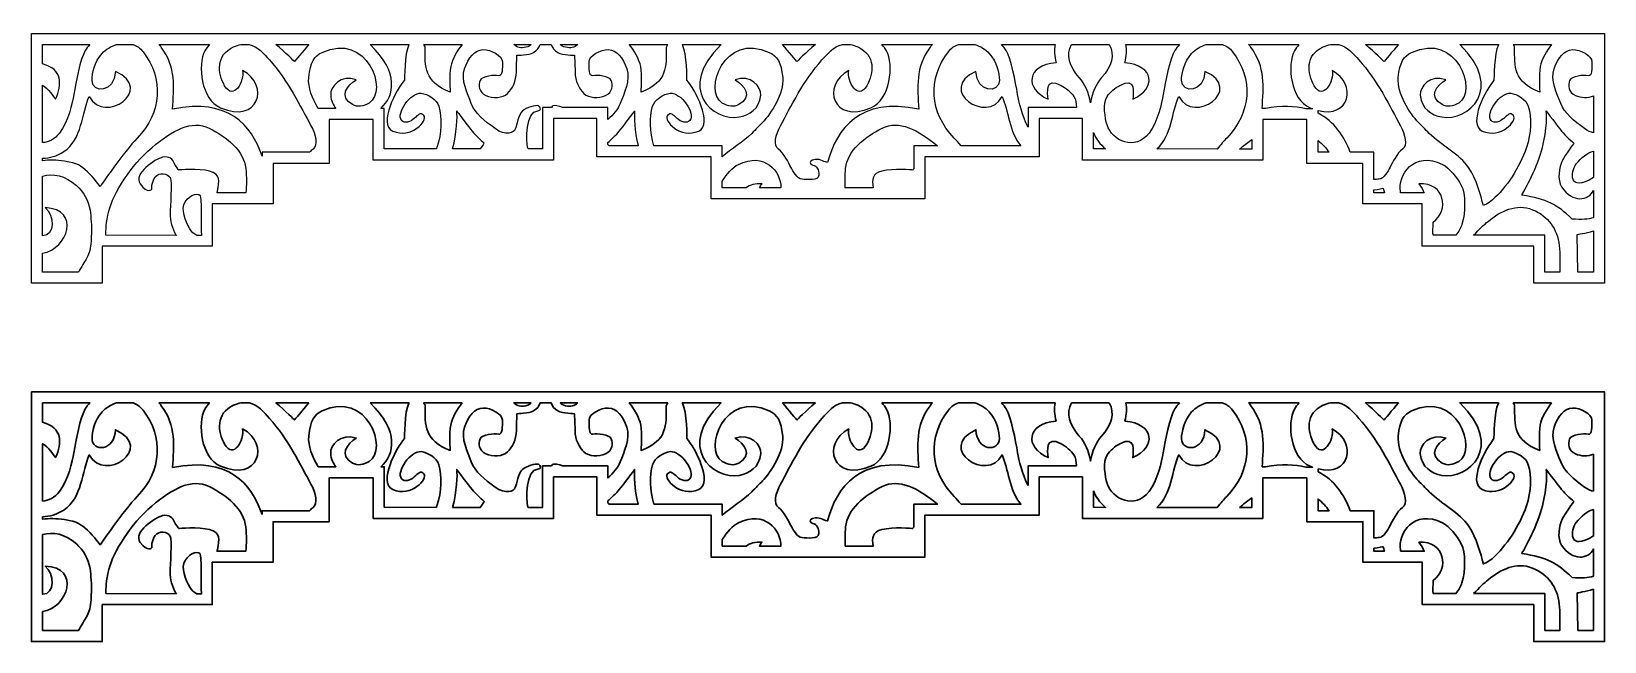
# Model space of a CAD drawing. Header units: centimetres. Extents: x -14.2 to -1.5, y -5.9 to -1.
import ezdxf

# ---------------------------------------------------------------- set-up
doc = ezdxf.new("R2010")
doc.units = ezdxf.units.CM
doc.header["$MEASUREMENT"] = 0
doc.layers.add('layer 1', color=7, linetype='Continuous')

msp = doc.modelspace()

# ---------------------------------------------------------------- linework, layer by layer
at = {"layer": 'layer 1', "color": 250}
for points, knots in [([(-11.85249, -1.62583), (-11.85249, -1.62583), (-11.70987, -1.62583), (-11.70987, -1.62583), (-11.70987, -1.62583), (-11.73265, -1.59945), (-11.74853, -1.56475), (-11.75265, -1.51975), (-11.75265, -1.51975), (-11.759, -1.45036), (-11.66986, -1.35172), (-11.54622, -1.3949), (-11.54622, -1.3949), (-11.6194, -1.44064), (-11.69182, -1.53148), (-11.5765, -1.59541), (-11.5765, -1.59541), (-11.53556, -1.61811), (-11.48907, -1.61054), (-11.443, -1.58261), (-11.443, -1.58261), (-11.28704, -1.48801), (-11.45712, -1.00659), (-11.82174, -1.17577), (-11.82174, -1.17577), (-11.88572, -1.20545), (-11.91643, -1.2526), (-11.92922, -1.37831), (-11.92922, -1.37831), (-11.93719, -1.4566), (-11.89907, -1.54955), (-11.85249, -1.62583)], [0, 0, 0, 0, 0.11111111, 0.11111111, 0.11111111, 0.11111111, 0.22222222, 0.22222222, 0.22222222, 0.22222222, 0.33333333, 0.33333333, 0.33333333, 0.33333333, 0.44444444, 0.44444444, 0.44444444, 0.44444444, 0.55555556, 0.55555556, 0.55555556, 0.55555556, 0.66666667, 0.66666667, 0.66666667, 0.66666667, 0.77777778, 0.77777778, 0.77777778, 0.77777778, 1, 1, 1, 1]), ([(-9.15058, -1.92704), (-9.15058, -1.92704), (-8.6005, -1.92704), (-8.6005, -1.92704), (-8.6005, -1.92704), (-8.6005, -1.92704), (-8.6005, -2.01552), (-8.6005, -2.01552), (-8.6005, -2.01552), (-8.52616, -1.95175), (-8.43138, -1.89358), (-8.36387, -1.82729), (-8.36387, -1.82729), (-8.33104, -1.79506), (-8.30077, -1.76377), (-8.27702, -1.73917), (-8.27702, -1.73917), (-8.20792, -1.66758), (-8.10187, -1.50403), (-8.11467, -1.37831), (-8.11467, -1.37831), (-8.12746, -1.2526), (-8.15817, -1.20545), (-8.22215, -1.17577), (-8.22215, -1.17577), (-8.58677, -1.00659), (-8.75685, -1.48801), (-8.60089, -1.58261), (-8.60089, -1.58261), (-8.55482, -1.61054), (-8.50833, -1.61811), (-8.46739, -1.59541), (-8.46739, -1.59541), (-8.35207, -1.53148), (-8.42449, -1.44064), (-8.49767, -1.3949), (-8.49767, -1.3949), (-8.37403, -1.35172), (-8.28489, -1.45036), (-8.29124, -1.51975), (-8.29124, -1.51975), (-8.30144, -1.63117), (-8.3837, -1.67947), (-8.46449, -1.6947), (-8.46449, -1.6947), (-8.67466, -1.73431), (-8.9774, -1.46682), (-8.61, -1.11198), (-8.61, -1.11198), (-8.61, -1.11198), (-8.92229, -1.11198), (-8.92229, -1.11198), (-8.92229, -1.11198), (-8.92177, -1.11286), (-8.92126, -1.11374), (-8.92077, -1.11466), (-8.92077, -1.11466), (-8.88494, -1.18101), (-8.88494, -1.39927), (-8.88494, -1.39927), (-8.88494, -1.39927), (-8.82388, -1.46916), (-8.6695, -1.75212), (-8.79026, -1.80785), (-8.79026, -1.80785), (-8.93877, -1.8764), (-9.07775, -1.72221), (-9.04105, -1.68213), (-9.04105, -1.68213), (-9.01546, -1.6542), (-8.99498, -1.67864), (-8.96427, -1.70658), (-8.96427, -1.70658), (-8.93356, -1.73452), (-8.88494, -1.75023), (-8.86191, -1.72229), (-8.86191, -1.72229), (-8.81532, -1.66578), (-8.93263, -1.49503), (-9.02057, -1.50403), (-9.02057, -1.50403), (-9.07175, -1.50927), (-9.14597, -1.55642), (-9.16132, -1.6088), (-9.16132, -1.6088), (-9.18749, -1.69808), (-9.18525, -1.81285), (-9.15058, -1.92704)], [0, 0, 0, 0, 0.04347826, 0.04347826, 0.04347826, 0.04347826, 0.08695652, 0.08695652, 0.08695652, 0.08695652, 0.13043478, 0.13043478, 0.13043478, 0.13043478, 0.17391304, 0.17391304, 0.17391304, 0.17391304, 0.2173913, 0.2173913, 0.2173913, 0.2173913, 0.26086957, 0.26086957, 0.26086957, 0.26086957, 0.30434783, 0.30434783, 0.30434783, 0.30434783, 0.34782609, 0.34782609, 0.34782609, 0.34782609, 0.39130435, 0.39130435, 0.39130435, 0.39130435, 0.43478261, 0.43478261, 0.43478261, 0.43478261, 0.47826087, 0.47826087, 0.47826087, 0.47826087, 0.52173913, 0.52173913, 0.52173913, 0.52173913, 0.56521739, 0.56521739, 0.56521739, 0.56521739, 0.60869565, 0.60869565, 0.60869565, 0.60869565, 0.65217391, 0.65217391, 0.65217391, 0.65217391, 0.69565217, 0.69565217, 0.69565217, 0.69565217, 0.73913043, 0.73913043, 0.73913043, 0.73913043, 0.7826087, 0.7826087, 0.7826087, 0.7826087, 0.82608696, 0.82608696, 0.82608696, 0.82608696, 0.86956522, 0.86956522, 0.86956522, 0.86956522, 0.91304348, 0.91304348, 0.91304348, 0.91304348, 1, 1, 1, 1]), ([(-2.35207, -1.11198), (-2.35207, -1.11198), (-2.66436, -1.11198), (-2.66436, -1.11198), (-2.66436, -1.11198), (-2.29696, -1.46682), (-2.5997, -1.73431), (-2.80987, -1.6947), (-2.80987, -1.6947), (-2.89066, -1.67947), (-2.97292, -1.63117), (-2.98312, -1.51975), (-2.98312, -1.51975), (-2.98947, -1.45036), (-2.90033, -1.35172), (-2.77669, -1.3949), (-2.77669, -1.3949), (-2.84987, -1.44064), (-2.92229, -1.53148), (-2.80697, -1.59541), (-2.80697, -1.59541), (-2.76603, -1.61811), (-2.71954, -1.61054), (-2.67347, -1.58261), (-2.67347, -1.58261), (-2.51751, -1.48801), (-2.68759, -1.00659), (-3.05221, -1.17577), (-3.05221, -1.17577), (-3.11619, -1.20545), (-3.1469, -1.2526), (-3.15969, -1.37831), (-3.15969, -1.37831), (-3.17249, -1.50403), (-3.06644, -1.66758), (-2.99734, -1.73917), (-2.99734, -1.73917), (-2.97359, -1.76377), (-2.94332, -1.79506), (-2.91049, -1.82729), (-2.91049, -1.82729), (-2.81434, -1.9217), (-2.66288, -1.99965), (-2.59392, -2.10075), (-2.59392, -2.10075), (-2.52737, -2.19833), (-2.49831, -2.32071), (-2.47387, -2.4085), (-2.47387, -2.4085), (-2.47387, -2.4085), (-2.43548, -2.39279), (-2.40221, -2.36311), (-2.40221, -2.36311), (-2.29275, -2.26544), (-2.18165, -2.10421), (-2.12828, -1.94133), (-2.12828, -1.94133), (-2.08934, -1.82247), (-2.08578, -1.70181), (-2.11304, -1.6088), (-2.11304, -1.6088), (-2.12839, -1.55642), (-2.20261, -1.50927), (-2.25379, -1.50403), (-2.25379, -1.50403), (-2.34173, -1.49503), (-2.45904, -1.66578), (-2.41245, -1.72229), (-2.41245, -1.72229), (-2.38942, -1.75023), (-2.3408, -1.73452), (-2.31009, -1.70658), (-2.31009, -1.70658), (-2.27938, -1.67864), (-2.25891, -1.6542), (-2.23331, -1.68213), (-2.23331, -1.68213), (-2.19661, -1.72221), (-2.33559, -1.8764), (-2.4841, -1.80785), (-2.4841, -1.80785), (-2.60486, -1.75212), (-2.45048, -1.46916), (-2.38942, -1.39927), (-2.38942, -1.39927), (-2.38942, -1.39927), (-2.38942, -1.18101), (-2.35359, -1.11466), (-2.35359, -1.11466), (-2.3531, -1.11374), (-2.35259, -1.11286), (-2.35207, -1.11198)], [0, 0, 0, 0, 0.04166667, 0.04166667, 0.04166667, 0.04166667, 0.08333333, 0.08333333, 0.08333333, 0.08333333, 0.125, 0.125, 0.125, 0.125, 0.16666667, 0.16666667, 0.16666667, 0.16666667, 0.20833333, 0.20833333, 0.20833333, 0.20833333, 0.25, 0.25, 0.25, 0.25, 0.29166667, 0.29166667, 0.29166667, 0.29166667, 0.33333333, 0.33333333, 0.33333333, 0.33333333, 0.375, 0.375, 0.375, 0.375, 0.41666667, 0.41666667, 0.41666667, 0.41666667, 0.45833333, 0.45833333, 0.45833333, 0.45833333, 0.5, 0.5, 0.5, 0.5, 0.54166667, 0.54166667, 0.54166667, 0.54166667, 0.58333333, 0.58333333, 0.58333333, 0.58333333, 0.625, 0.625, 0.625, 0.625, 0.66666667, 0.66666667, 0.66666667, 0.66666667, 0.70833333, 0.70833333, 0.70833333, 0.70833333, 0.75, 0.75, 0.75, 0.75, 0.79166667, 0.79166667, 0.79166667, 0.79166667, 0.83333333, 0.83333333, 0.83333333, 0.83333333, 0.875, 0.875, 0.875, 0.875, 0.91666667, 0.91666667, 0.91666667, 0.91666667, 1, 1, 1, 1]), ([(-14.16104, -1.02266), (-14.16104, -1.02266), (-14.16104, -1.05158), (-14.16104, -1.05158), (-14.16104, -1.05158), (-14.16104, -1.05158), (-14.16104, -1.43555), (-14.16104, -1.43555), (-14.16104, -1.43555), (-14.16104, -1.43555), (-14.16104, -1.8839), (-14.16104, -1.8839), (-14.16104, -1.8839), (-14.16104, -1.8839), (-14.16104, -2.01652), (-14.16104, -2.01652), (-14.16104, -2.01652), (-14.16104, -2.01652), (-14.16104, -2.0715), (-14.16104, -2.0715), (-14.16104, -2.0715), (-14.16104, -2.0715), (-14.16104, -2.21958), (-14.16104, -2.21958), (-14.16104, -2.21958), (-14.16104, -2.21958), (-14.16104, -2.61897), (-14.16104, -2.61897), (-14.16104, -2.61897), (-14.16104, -2.61897), (-14.16104, -2.78509), (-14.16104, -2.78509), (-14.16104, -2.78509), (-14.16104, -2.78509), (-14.16104, -3.03243), (-14.16104, -3.03243), (-14.16104, -3.03243), (-14.16104, -3.03243), (-13.59151, -3.03243), (-13.59151, -3.03243), (-13.59151, -3.03243), (-13.59151, -3.03243), (-13.59151, -2.90498), (-13.59151, -2.90498), (-13.59151, -2.90498), (-13.59151, -2.90498), (-13.59151, -2.73536), (-13.59151, -2.73536), (-13.59151, -2.73536), (-13.59151, -2.73536), (-13.21032, -2.73536), (-13.21032, -2.73536), (-13.21032, -2.73536), (-13.21032, -2.73536), (-12.95855, -2.73536), (-12.95855, -2.73536), (-12.95855, -2.73536), (-12.95855, -2.73536), (-12.70535, -2.73536), (-12.70535, -2.73536), (-12.70535, -2.73536), (-12.70535, -2.73536), (-12.70535, -2.73326), (-12.70535, -2.73326), (-12.70535, -2.73326), (-12.70535, -2.73326), (-12.70535, -2.73116), (-12.70535, -2.73116), (-12.70535, -2.73116), (-12.70535, -2.73116), (-12.70535, -2.73004), (-12.70535, -2.73004), (-12.70535, -2.73004), (-12.70535, -2.73004), (-12.70535, -2.72907), (-12.70535, -2.72907), (-12.70535, -2.72907), (-12.70535, -2.72907), (-12.70535, -2.72698), (-12.70535, -2.72698), (-12.70535, -2.72698), (-12.70535, -2.72698), (-12.70535, -2.72489), (-12.70535, -2.72489), (-12.70535, -2.72489), (-12.70535, -2.72489), (-12.70535, -2.72474), (-12.70535, -2.72474), (-12.70535, -2.72474), (-12.70535, -2.72474), (-12.70535, -2.7228), (-12.70535, -2.7228), (-12.70535, -2.7228), (-12.70535, -2.7228), (-12.70535, -2.72071), (-12.70535, -2.72071), (-12.70535, -2.72071), (-12.70535, -2.72071), (-12.70535, -2.71945), (-12.70535, -2.71945), (-12.70535, -2.71945), (-12.70535, -2.71945), (-12.70535, -2.71863), (-12.70535, -2.71863), (-12.70535, -2.71863), (-12.70535, -2.71863), (-12.70535, -2.71655), (-12.70535, -2.71655), (-12.70535, -2.71655), (-12.70535, -2.71655), (-12.70535, -2.71448), (-12.70535, -2.71448), (-12.70535, -2.71448), (-12.70535, -2.71448), (-12.70535, -2.71418), (-12.70535, -2.71418), (-12.70535, -2.71418), (-12.70535, -2.71418), (-12.70535, -2.7124), (-12.70535, -2.7124), (-12.70535, -2.7124), (-12.70535, -2.7124), (-12.70535, -2.71033), (-12.70535, -2.71033), (-12.70535, -2.71033), (-12.70535, -2.71033), (-12.70535, -2.70893), (-12.70535, -2.70893), (-12.70535, -2.70893), (-12.70535, -2.70893), (-12.70535, -2.70826), (-12.70535, -2.70826), (-12.70535, -2.70826), (-12.70535, -2.70826), (-12.70535, -2.6726), (-12.70535, -2.6726), (-12.70535, -2.6726), (-12.70535, -2.6726), (-12.70535, -2.39483), (-12.70535, -2.39483), (-12.70535, -2.39483), (-12.70535, -2.39483), (-12.45262, -2.39483), (-12.45262, -2.39483), (-12.45262, -2.39483), (-12.45262, -2.39483), (-12.23897, -2.39483), (-12.23897, -2.39483), (-12.23897, -2.39483), (-12.23897, -2.39483), (-12.21613, -2.39483), (-12.21613, -2.39483), (-12.21613, -2.39483), (-12.21613, -2.39483), (-12.21613, -2.29103), (-12.21613, -2.29103), (-12.21613, -2.29103), (-12.21613, -2.29103), (-12.21613, -2.17898), (-12.21613, -2.17898), (-12.21613, -2.17898), (-12.21613, -2.17898), (-12.21613, -2.12451), (-12.21613, -2.12451), (-12.21613, -2.12451), (-12.21613, -2.12451), (-12.21613, -2.06878), (-12.21613, -2.06878), (-12.21613, -2.06878), (-12.21613, -2.06878), (-12.1534, -2.06878), (-12.1534, -2.06878), (-12.1534, -2.06878), (-12.1534, -2.06878), (-11.97949, -2.06878), (-11.97949, -2.06878), (-11.97949, -2.06878), (-11.97949, -2.06878), (-11.8012, -2.06878), (-11.8012, -2.06878), (-11.8012, -2.06878), (-11.8012, -2.06878), (-11.76543, -2.06878), (-11.76543, -2.06878), (-11.76543, -2.06878), (-11.76543, -2.06878), (-11.76543, -2.05324), (-11.76543, -2.05324), (-11.76543, -2.05324), (-11.76543, -2.05324), (-11.76543, -1.74066), (-11.76543, -1.74066), (-11.76543, -1.74066), (-11.76543, -1.74066), (-11.76543, -1.71516), (-11.76543, -1.71516), (-11.76543, -1.71516), (-11.76543, -1.71516), (-11.41045, -1.71516), (-11.41045, -1.71516), (-11.41045, -1.71516), (-11.41045, -1.71516), (-11.41045, -2.03942), (-11.41045, -2.03942), (-11.41045, -2.03942), (-11.41045, -2.03942), (-11.41045, -2.04145), (-11.41045, -2.04145), (-11.41045, -2.04145), (-11.41045, -2.04145), (-10.93773, -2.04145), (-10.93773, -2.04145), (-10.93773, -2.04145), (-10.93773, -2.04145), (-10.80049, -2.04145), (-10.80049, -2.04145), (-10.80049, -2.04145), (-10.80049, -2.04145), (-10.60626, -2.04145), (-10.60626, -2.04145), (-10.60626, -2.04145), (-10.60626, -2.04145), (-10.46823, -2.04145), (-10.46823, -2.04145), (-10.46823, -2.04145), (-10.46823, -2.04145), (-10.23326, -2.04145), (-10.23326, -2.04145), (-10.23326, -2.04145), (-10.23326, -2.04145), (-10.1102, -2.04145), (-10.1102, -2.04145), (-10.1102, -2.04145), (-10.1102, -2.04145), (-9.95855, -2.04145), (-9.95855, -2.04145), (-9.95855, -2.04145), (-9.95855, -2.04145), (-9.95855, -2.03699), (-9.95855, -2.03699), (-9.95855, -2.03699), (-9.95855, -2.03699), (-9.95855, -1.70791), (-9.95855, -1.70791), (-9.95855, -1.70791), (-9.95855, -1.70791), (-9.89158, -1.70791), (-9.89158, -1.70791), (-9.89158, -1.70791), (-9.89158, -1.70791), (-9.80242, -1.70791), (-9.80242, -1.70791), (-9.80242, -1.70791), (-9.80242, -1.70791), (-9.61003, -1.70791), (-9.61003, -1.70791), (-9.61003, -1.70791), (-9.61003, -1.70791), (-9.61003, -1.78562), (-9.61003, -1.78562), (-9.61003, -1.78562), (-9.61003, -1.78562), (-9.61003, -2.01009), (-9.61003, -2.01009), (-9.61003, -2.01009), (-9.61003, -2.01009), (-9.61003, -2.01636), (-9.61003, -2.01636), (-9.61003, -2.01636), (-9.61003, -2.01636), (-9.6024, -2.01636), (-9.6024, -2.01636), (-9.6024, -2.01636), (-9.6024, -2.01636), (-9.45286, -2.01636), (-9.45286, -2.01636), (-9.45286, -2.01636), (-9.45286, -2.01636), (-9.25237, -2.01636), (-9.25237, -2.01636), (-9.25237, -2.01636), (-9.25237, -2.01636), (-9.11747, -2.01636), (-9.11747, -2.01636), (-9.11747, -2.01636), (-9.11747, -2.01636), (-8.68982, -2.01636), (-8.68982, -2.01636), (-8.68982, -2.01636), (-8.68982, -2.01636), (-8.68982, -2.11507), (-8.68982, -2.11507), (-8.68982, -2.11507), (-8.68982, -2.11507), (-8.68982, -2.35347), (-8.68982, -2.35347), (-8.68982, -2.35347), (-8.68982, -2.35347), (-8.64723, -2.35347), (-8.64723, -2.35347), (-8.64723, -2.35347), (-8.64723, -2.35347), (-8.4677, -2.35347), (-8.4677, -2.35347), (-8.4677, -2.35347), (-8.4677, -2.35347), (-8.33728, -2.35347), (-8.33728, -2.35347), (-8.33728, -2.35347), (-8.33728, -2.35347), (-8.1515, -2.35347), (-8.1515, -2.35347), (-8.1515, -2.35347), (-8.1515, -2.35347), (-8.01911, -2.35347), (-8.01911, -2.35347), (-8.01911, -2.35347), (-8.01911, -2.35347), (-7.81, -2.35347), (-7.81, -2.35347), (-7.81, -2.35347), (-7.81, -2.35347), (-7.60059, -2.35347), (-7.60059, -2.35347), (-7.60059, -2.35347), (-7.60059, -2.35347), (-7.34672, -2.35347), (-7.34672, -2.35347), (-7.34672, -2.35347), (-7.34672, -2.35347), (-7.24472, -2.35347), (-7.24472, -2.35347), (-7.24472, -2.35347), (-7.24472, -2.35347), (-7.13881, -2.35347), (-7.13881, -2.35347), (-7.13881, -2.35347), (-7.13881, -2.35347), (-7.00425, -2.35347), (-7.00425, -2.35347), (-7.00425, -2.35347), (-7.00425, -2.35347), (-6.97075, -2.35347), (-6.97075, -2.35347), (-6.97075, -2.35347), (-6.97075, -2.35347), (-6.97075, -2.15954), (-6.97075, -2.15954), (-6.97075, -2.15954), (-6.97075, -2.15954), (-6.97075, -2.01694), (-6.97075, -2.01694), (-6.97075, -2.01694), (-6.97075, -2.01694), (-6.97075, -2.01636), (-6.97075, -2.01636), (-6.97075, -2.01636), (-6.97075, -2.01636), (-6.77183, -2.01636), (-6.77183, -2.01636), (-6.77183, -2.01636), (-6.77183, -2.01636), (-6.60799, -2.01636), (-6.60799, -2.01636), (-6.60799, -2.01636), (-6.60799, -2.01636), (-6.05055, -2.01636), (-6.05055, -2.01636), (-6.05055, -2.01636), (-6.05055, -2.01636), (-6.05055, -2.0156), (-6.05055, -2.0156), (-6.05055, -2.0156), (-6.05055, -2.0156), (-6.05055, -1.8775), (-6.05055, -1.8775), (-6.05055, -1.8775), (-6.05055, -1.8775), (-6.05055, -1.70791), (-6.05055, -1.70791), (-6.05055, -1.70791), (-6.05055, -1.70791), (-5.75878, -1.70791), (-5.75878, -1.70791), (-5.75878, -1.70791), (-5.75878, -1.70791), (-5.70202, -1.70791), (-5.70202, -1.70791), (-5.70202, -1.70791), (-5.70202, -1.70791), (-5.70202, -1.89279), (-5.70202, -1.89279), (-5.70202, -1.89279), (-5.70202, -1.89279), (-5.70202, -2.03699), (-5.70202, -2.03699), (-5.70202, -2.03699), (-5.70202, -2.03699), (-5.70202, -2.04145), (-5.70202, -2.04145), (-5.70202, -2.04145), (-5.70202, -2.04145), (-4.68539, -2.04145), (-4.68539, -2.04145), (-4.68539, -2.04145), (-4.68539, -2.04145), (-4.52586, -2.04145), (-4.52586, -2.04145), (-4.52586, -2.04145), (-4.52586, -2.04145), (-4.38879, -2.04145), (-4.38879, -2.04145), (-4.38879, -2.04145), (-4.38879, -2.04145), (-4.25764, -2.04145), (-4.25764, -2.04145), (-4.25764, -2.04145), (-4.25764, -2.04145), (-4.25012, -2.04145), (-4.25012, -2.04145), (-4.25012, -2.04145), (-4.25012, -2.04145), (-4.25012, -2.03942), (-4.25012, -2.03942), (-4.25012, -2.03942), (-4.25012, -2.03942), (-4.25012, -2.03739), (-4.25012, -2.03739), (-4.25012, -2.03739), (-4.25012, -2.03739), (-4.25012, -2.03635), (-4.25012, -2.03635), (-4.25012, -2.03635), (-4.25012, -2.03635), (-4.25012, -2.03536), (-4.25012, -2.03536), (-4.25012, -2.03536), (-4.25012, -2.03536), (-4.25012, -2.03333), (-4.25012, -2.03333), (-4.25012, -2.03333), (-4.25012, -2.03333), (-4.25012, -2.0313), (-4.25012, -2.0313), (-4.25012, -2.0313), (-4.25012, -2.0313), (-4.25012, -2.03125), (-4.25012, -2.03125), (-4.25012, -2.03125), (-4.25012, -2.03125), (-4.25012, -2.02928), (-4.25012, -2.02928), (-4.25012, -2.02928), (-4.25012, -2.02928), (-4.25012, -2.02725), (-4.25012, -2.02725), (-4.25012, -2.02725), (-4.25012, -2.02725), (-4.25012, -2.02616), (-4.25012, -2.02616), (-4.25012, -2.02616), (-4.25012, -2.02616), (-4.25012, -2.02522), (-4.25012, -2.02522), (-4.25012, -2.02522), (-4.25012, -2.02522), (-4.25012, -1.81764), (-4.25012, -1.81764), (-4.25012, -1.81764), (-4.25012, -1.81764), (-4.25012, -1.71516), (-4.25012, -1.71516), (-4.25012, -1.71516), (-4.25012, -1.71516), (-3.90147, -1.71516), (-3.90147, -1.71516), (-3.90147, -1.71516), (-3.90147, -1.71516), (-3.89514, -1.71516), (-3.89514, -1.71516), (-3.89514, -1.71516), (-3.89514, -1.71516), (-3.89514, -1.7153), (-3.89514, -1.7153), (-3.89514, -1.7153), (-3.89514, -1.7153), (-3.89514, -1.71544), (-3.89514, -1.71544), (-3.89514, -1.71544), (-3.89514, -1.71544), (-3.89514, -1.71559), (-3.89514, -1.71559), (-3.89514, -1.71559), (-3.89514, -1.71559), (-3.89514, -1.71573), (-3.89514, -1.71573), (-3.89514, -1.71573), (-3.89514, -1.71573), (-3.89514, -1.71588), (-3.89514, -1.71588), (-3.89514, -1.71588), (-3.89514, -1.71588), (-3.89514, -1.71602), (-3.89514, -1.71602), (-3.89514, -1.71602), (-3.89514, -1.71602), (-3.89514, -1.71617), (-3.89514, -1.71617), (-3.89514, -1.71617), (-3.89514, -1.71617), (-3.89514, -1.71631), (-3.89514, -1.71631), (-3.89514, -1.71631), (-3.89514, -1.71631), (-3.89514, -1.71646), (-3.89514, -1.71646), (-3.89514, -1.71646), (-3.89514, -1.71646), (-3.89514, -1.7166), (-3.89514, -1.7166), (-3.89514, -1.7166), (-3.89514, -1.7166), (-3.89514, -1.71675), (-3.89514, -1.71675), (-3.89514, -1.71675), (-3.89514, -1.71675), (-3.89514, -1.71689), (-3.89514, -1.71689), (-3.89514, -1.71689), (-3.89514, -1.71689), (-3.89514, -1.71704), (-3.89514, -1.71704), (-3.89514, -1.71704), (-3.89514, -1.71704), (-3.89514, -1.71718), (-3.89514, -1.71718), (-3.89514, -1.71718), (-3.89514, -1.71718), (-3.89514, -1.71733), (-3.89514, -1.71733), (-3.89514, -1.71733), (-3.89514, -1.71733), (-3.89514, -1.71747), (-3.89514, -1.71747), (-3.89514, -1.71747), (-3.89514, -1.71747), (-3.89514, -1.71762), (-3.89514, -1.71762), (-3.89514, -1.71762), (-3.89514, -1.71762), (-3.89514, -1.71776), (-3.89514, -1.71776), (-3.89514, -1.71776), (-3.89514, -1.71776), (-3.89514, -1.7179), (-3.89514, -1.7179), (-3.89514, -1.7179), (-3.89514, -1.7179), (-3.89514, -1.71805), (-3.89514, -1.71805), (-3.89514, -1.71805), (-3.89514, -1.71805), (-3.89514, -1.71819), (-3.89514, -1.71819), (-3.89514, -1.71819), (-3.89514, -1.71819), (-3.89514, -1.71834), (-3.89514, -1.71834), (-3.89514, -1.71834), (-3.89514, -1.71834), (-3.89514, -1.71848), (-3.89514, -1.71848), (-3.89514, -1.71848), (-3.89514, -1.71848), (-3.89514, -1.71863), (-3.89514, -1.71863), (-3.89514, -1.71863), (-3.89514, -1.71863), (-3.89514, -1.71877), (-3.89514, -1.71877), (-3.89514, -1.71877), (-3.89514, -1.71877), (-3.89514, -1.71892), (-3.89514, -1.71892), (-3.89514, -1.71892), (-3.89514, -1.71892), (-3.89514, -1.71906), (-3.89514, -1.71906), (-3.89514, -1.71906), (-3.89514, -1.71906), (-3.89514, -1.71921), (-3.89514, -1.71921), (-3.89514, -1.71921), (-3.89514, -1.71921), (-3.89514, -1.71935), (-3.89514, -1.71935), (-3.89514, -1.71935), (-3.89514, -1.71935), (-3.89514, -1.7195), (-3.89514, -1.7195), (-3.89514, -1.7195), (-3.89514, -1.7195), (-3.89514, -1.71964), (-3.89514, -1.71964), (-3.89514, -1.71964), (-3.89514, -1.71964), (-3.89514, -1.71979), (-3.89514, -1.71979), (-3.89514, -1.71979), (-3.89514, -1.71979), (-3.89514, -1.71993), (-3.89514, -1.71993), (-3.89514, -1.71993), (-3.89514, -1.71993), (-3.89514, -1.72007), (-3.89514, -1.72007), (-3.89514, -1.72007), (-3.89514, -1.72007), (-3.89514, -1.72022), (-3.89514, -1.72022), (-3.89514, -1.72022), (-3.89514, -1.72022), (-3.89514, -1.72036), (-3.89514, -1.72036), (-3.89514, -1.72036), (-3.89514, -1.72036), (-3.89514, -1.72051), (-3.89514, -1.72051), (-3.89514, -1.72051), (-3.89514, -1.72051), (-3.89514, -1.72065), (-3.89514, -1.72065), (-3.89514, -1.72065), (-3.89514, -1.72065), (-3.89514, -1.72068), (-3.89514, -1.72068), (-3.89514, -1.72068), (-3.89514, -1.72068), (-3.89514, -1.7208), (-3.89514, -1.7208), (-3.89514, -1.7208), (-3.89514, -1.7208), (-3.89514, -1.72094), (-3.89514, -1.72094), (-3.89514, -1.72094), (-3.89514, -1.72094), (-3.89514, -1.72109), (-3.89514, -1.72109), (-3.89514, -1.72109), (-3.89514, -1.72109), (-3.89514, -1.72123), (-3.89514, -1.72123), (-3.89514, -1.72123), (-3.89514, -1.72123), (-3.89514, -1.72138), (-3.89514, -1.72138), (-3.89514, -1.72138), (-3.89514, -1.72138), (-3.89514, -1.72152), (-3.89514, -1.72152), (-3.89514, -1.72152), (-3.89514, -1.72152), (-3.89514, -1.72167), (-3.89514, -1.72167), (-3.89514, -1.72167), (-3.89514, -1.72167), (-3.89514, -1.72181), (-3.89514, -1.72181), (-3.89514, -1.72181), (-3.89514, -1.72181), (-3.89514, -1.72196), (-3.89514, -1.72196), (-3.89514, -1.72196), (-3.89514, -1.72196), (-3.89514, -1.7221), (-3.89514, -1.7221), (-3.89514, -1.7221), (-3.89514, -1.7221), (-3.89514, -1.72224), (-3.89514, -1.72224), (-3.89514, -1.72224), (-3.89514, -1.72224), (-3.89514, -1.72239), (-3.89514, -1.72239), (-3.89514, -1.72239), (-3.89514, -1.72239), (-3.89514, -1.72253), (-3.89514, -1.72253), (-3.89514, -1.72253), (-3.89514, -1.72253), (-3.89514, -1.72268), (-3.89514, -1.72268), (-3.89514, -1.72268), (-3.89514, -1.72268), (-3.89514, -1.72282), (-3.89514, -1.72282), (-3.89514, -1.72282), (-3.89514, -1.72282), (-3.89514, -1.72297), (-3.89514, -1.72297), (-3.89514, -1.72297), (-3.89514, -1.72297), (-3.89514, -1.72311), (-3.89514, -1.72311), (-3.89514, -1.72311), (-3.89514, -1.72311), (-3.89514, -1.72326), (-3.89514, -1.72326), (-3.89514, -1.72326), (-3.89514, -1.72326), (-3.89514, -1.7234), (-3.89514, -1.7234), (-3.89514, -1.7234), (-3.89514, -1.7234), (-3.89514, -1.72355), (-3.89514, -1.72355), (-3.89514, -1.72355), (-3.89514, -1.72355), (-3.89514, -1.72369), (-3.89514, -1.72369), (-3.89514, -1.72369), (-3.89514, -1.72369), (-3.89514, -1.72384), (-3.89514, -1.72384), (-3.89514, -1.72384), (-3.89514, -1.72384), (-3.89514, -1.72398), (-3.89514, -1.72398), (-3.89514, -1.72398), (-3.89514, -1.72398), (-3.89514, -1.72413), (-3.89514, -1.72413), (-3.89514, -1.72413), (-3.89514, -1.72413), (-3.89514, -1.72427), (-3.89514, -1.72427), (-3.89514, -1.72427), (-3.89514, -1.72427), (-3.89514, -1.72442), (-3.89514, -1.72442), (-3.89514, -1.72442), (-3.89514, -1.72442), (-3.89514, -1.82106), (-3.89514, -1.82106), (-3.89514, -1.82106), (-3.89514, -1.82106), (-3.89514, -2.06878), (-3.89514, -2.06878), (-3.89514, -2.06878), (-3.89514, -2.06878), (-3.67384, -2.06878), (-3.67384, -2.06878), (-3.67384, -2.06878), (-3.67384, -2.06878), (-3.44444, -2.06878), (-3.44444, -2.06878), (-3.44444, -2.06878), (-3.44444, -2.06878), (-3.44444, -2.11886), (-3.44444, -2.11886), (-3.44444, -2.11886), (-3.44444, -2.11886), (-3.44444, -2.18179), (-3.44444, -2.18179), (-3.44444, -2.18179), (-3.44444, -2.18179), (-3.44444, -2.29059), (-3.44444, -2.29059), (-3.44444, -2.29059), (-3.44444, -2.29059), (-3.44444, -2.39483), (-3.44444, -2.39483), (-3.44444, -2.39483), (-3.44444, -2.39483), (-3.23958, -2.39483), (-3.23958, -2.39483), (-3.23958, -2.39483), (-3.23958, -2.39483), (-3.09221, -2.39483), (-3.09221, -2.39483), (-3.09221, -2.39483), (-3.09221, -2.39483), (-2.96667, -2.39483), (-2.96667, -2.39483), (-2.96667, -2.39483), (-2.96667, -2.39483), (-2.96667, -2.42734), (-2.96667, -2.42734), (-2.96667, -2.42734), (-2.96667, -2.42734), (-2.96667, -2.57325), (-2.96667, -2.57325), (-2.96667, -2.57325), (-2.96667, -2.57325), (-2.96667, -2.71815), (-2.96667, -2.71815), (-2.96667, -2.71815), (-2.96667, -2.71815), (-2.96667, -2.71945), (-2.96667, -2.71945), (-2.96667, -2.71945), (-2.96667, -2.71945), (-2.96667, -2.72006), (-2.96667, -2.72006), (-2.96667, -2.72006), (-2.96667, -2.72006), (-2.96667, -2.72196), (-2.96667, -2.72196), (-2.96667, -2.72196), (-2.96667, -2.72196), (-2.96667, -2.72387), (-2.96667, -2.72387), (-2.96667, -2.72387), (-2.96667, -2.72387), (-2.96667, -2.72474), (-2.96667, -2.72474), (-2.96667, -2.72474), (-2.96667, -2.72474), (-2.96667, -2.72578), (-2.96667, -2.72578), (-2.96667, -2.72578), (-2.96667, -2.72578), (-2.96667, -2.72769), (-2.96667, -2.72769), (-2.96667, -2.72769), (-2.96667, -2.72769), (-2.96667, -2.7296), (-2.96667, -2.7296), (-2.96667, -2.7296), (-2.96667, -2.7296), (-2.96667, -2.73004), (-2.96667, -2.73004), (-2.96667, -2.73004), (-2.96667, -2.73004), (-2.96667, -2.73152), (-2.96667, -2.73152), (-2.96667, -2.73152), (-2.96667, -2.73152), (-2.96667, -2.73344), (-2.96667, -2.73344), (-2.96667, -2.73344), (-2.96667, -2.73344), (-2.96667, -2.73536), (-2.96667, -2.73536), (-2.96667, -2.73536), (-2.96667, -2.73536), (-2.78298, -2.73536), (-2.78298, -2.73536), (-2.78298, -2.73536), (-2.78298, -2.73536), (-2.63748, -2.73536), (-2.63748, -2.73536), (-2.63748, -2.73536), (-2.63748, -2.73536), (-2.06906, -2.73536), (-2.06906, -2.73536), (-2.06906, -2.73536), (-2.06906, -2.73536), (-2.06906, -3.03243), (-2.06906, -3.03243), (-2.06906, -3.03243), (-2.06906, -3.03243), (-1.83603, -3.03243), (-1.83603, -3.03243), (-1.83603, -3.03243), (-1.83603, -3.03243), (-1.75709, -3.03243), (-1.75709, -3.03243), (-1.75709, -3.03243), (-1.75709, -3.03243), (-1.49953, -3.03243), (-1.49953, -3.03243), (-1.49953, -3.03243), (-1.49953, -3.03243), (-1.49953, -2.58428), (-1.49953, -2.58428), (-1.49953, -2.58428), (-1.49953, -2.58428), (-1.49953, -2.46264), (-1.49953, -2.46264), (-1.49953, -2.46264), (-1.49953, -2.46264), (-1.49953, -2.00095), (-1.49953, -2.00095), (-1.49953, -2.00095), (-1.49953, -2.00095), (-1.49953, -1.79794), (-1.49953, -1.79794), (-1.49953, -1.79794), (-1.49953, -1.79794), (-1.49953, -1.40548), (-1.49953, -1.40548), (-1.49953, -1.40548), (-1.49953, -1.40548), (-1.49953, -1.12035), (-1.49953, -1.12035), (-1.49953, -1.12035), (-1.49953, -1.12035), (-1.49953, -1.02266), (-1.49953, -1.02266), (-1.49953, -1.02266), (-1.49953, -1.02266), (-1.61557, -1.02266), (-1.61557, -1.02266), (-1.61557, -1.02266), (-1.61557, -1.02266), (-1.82758, -1.02266), (-1.82758, -1.02266), (-1.82758, -1.02266), (-1.82758, -1.02266), (-2.79722, -1.02266), (-2.79722, -1.02266), (-2.79722, -1.02266), (-2.79722, -1.02266), (-3.02953, -1.02266), (-3.02953, -1.02266), (-3.02953, -1.02266), (-3.02953, -1.02266), (-3.57937, -1.02266), (-3.57937, -1.02266), (-3.57937, -1.02266), (-3.57937, -1.02266), (-3.82667, -1.02266), (-3.82667, -1.02266), (-3.82667, -1.02266), (-3.82667, -1.02266), (-4.47052, -1.02266), (-4.47052, -1.02266), (-4.47052, -1.02266), (-4.47052, -1.02266), (-4.79104, -1.02266), (-4.79104, -1.02266), (-4.79104, -1.02266), (-4.79104, -1.02266), (-5.4464, -1.02266), (-5.4464, -1.02266), (-5.4464, -1.02266), (-5.4464, -1.02266), (-5.56303, -1.02266), (-5.56303, -1.02266), (-5.56303, -1.02266), (-5.56303, -1.02266), (-5.71132, -1.02266), (-5.71132, -1.02266), (-5.71132, -1.02266), (-5.71132, -1.02266), (-5.82796, -1.02266), (-5.82796, -1.02266), (-5.82796, -1.02266), (-5.82796, -1.02266), (-6.48332, -1.02266), (-6.48332, -1.02266), (-6.48332, -1.02266), (-6.48332, -1.02266), (-6.80384, -1.02266), (-6.80384, -1.02266), (-6.80384, -1.02266), (-6.80384, -1.02266), (-7.44769, -1.02266), (-7.44769, -1.02266), (-7.44769, -1.02266), (-7.44769, -1.02266), (-7.69499, -1.02266), (-7.69499, -1.02266), (-7.69499, -1.02266), (-7.69499, -1.02266), (-8.24483, -1.02266), (-8.24483, -1.02266), (-8.24483, -1.02266), (-8.24483, -1.02266), (-8.47714, -1.02266), (-8.47714, -1.02266), (-8.47714, -1.02266), (-8.47714, -1.02266), (-9.44678, -1.02266), (-9.44678, -1.02266), (-9.44678, -1.02266), (-9.44678, -1.02266), (-9.65879, -1.02266), (-9.65879, -1.02266), (-9.65879, -1.02266), (-9.65879, -1.02266), (-10.3851, -1.02266), (-10.3851, -1.02266), (-10.3851, -1.02266), (-10.3851, -1.02266), (-10.59711, -1.02266), (-10.59711, -1.02266), (-10.59711, -1.02266), (-10.59711, -1.02266), (-11.56675, -1.02266), (-11.56675, -1.02266), (-11.56675, -1.02266), (-11.56675, -1.02266), (-11.79906, -1.02266), (-11.79906, -1.02266), (-11.79906, -1.02266), (-11.79906, -1.02266), (-12.3489, -1.02266), (-12.3489, -1.02266), (-12.3489, -1.02266), (-12.3489, -1.02266), (-12.5962, -1.02266), (-12.5962, -1.02266), (-12.5962, -1.02266), (-12.5962, -1.02266), (-13.24005, -1.02266), (-13.24005, -1.02266), (-13.24005, -1.02266), (-13.24005, -1.02266), (-13.56057, -1.02266), (-13.56057, -1.02266), (-13.56057, -1.02266), (-13.56057, -1.02266), (-14.16104, -1.02266), (-14.16104, -1.02266)], [0, 0, 0, 0, 0.00392157, 0.00392157, 0.00392157, 0.00392157, 0.00784314, 0.00784314, 0.00784314, 0.00784314, 0.01176471, 0.01176471, 0.01176471, 0.01176471, 0.01568627, 0.01568627, 0.01568627, 0.01568627, 0.01960784, 0.01960784, 0.01960784, 0.01960784, 0.02352941, 0.02352941, 0.02352941, 0.02352941, 0.02745098, 0.02745098, 0.02745098, 0.02745098, 0.03137255, 0.03137255, 0.03137255, 0.03137255, 0.03529412, 0.03529412, 0.03529412, 0.03529412, 0.03921569, 0.03921569, 0.03921569, 0.03921569, 0.04313725, 0.04313725, 0.04313725, 0.04313725, 0.04705882, 0.04705882, 0.04705882, 0.04705882, 0.05098039, 0.05098039, 0.05098039, 0.05098039, 0.05490196, 0.05490196, 0.05490196, 0.05490196, 0.05882353, 0.05882353, 0.05882353, 0.05882353, 0.0627451, 0.0627451, 0.0627451, 0.0627451, 0.06666667, 0.06666667, 0.06666667, 0.06666667, 0.07058824, 0.07058824, 0.07058824, 0.07058824, 0.0745098, 0.0745098, 0.0745098, 0.0745098, 0.07843137, 0.07843137, 0.07843137, 0.07843137, 0.08235294, 0.08235294, 0.08235294, 0.08235294, 0.08627451, 0.08627451, 0.08627451, 0.08627451, 0.09019608, 0.09019608, 0.09019608, 0.09019608, 0.09411765, 0.09411765, 0.09411765, 0.09411765, 0.09803922, 0.09803922, 0.09803922, 0.09803922, 0.10196078, 0.10196078, 0.10196078, 0.10196078, 0.10588235, 0.10588235, 0.10588235, 0.10588235, 0.10980392, 0.10980392, 0.10980392, 0.10980392, 0.11372549, 0.11372549, 0.11372549, 0.11372549, 0.11764706, 0.11764706, 0.11764706, 0.11764706, 0.12156863, 0.12156863, 0.12156863, 0.12156863, 0.1254902, 0.1254902, 0.1254902, 0.1254902, 0.12941176, 0.12941176, 0.12941176, 0.12941176, 0.13333333, 0.13333333, 0.13333333, 0.13333333, 0.1372549, 0.1372549, 0.1372549, 0.1372549, 0.14117647, 0.14117647, 0.14117647, 0.14117647, 0.14509804, 0.14509804, 0.14509804, 0.14509804, 0.14901961, 0.14901961, 0.14901961, 0.14901961, 0.15294118, 0.15294118, 0.15294118, 0.15294118, 0.15686275, 0.15686275, 0.15686275, 0.15686275, 0.16078431, 0.16078431, 0.16078431, 0.16078431, 0.16470588, 0.16470588, 0.16470588, 0.16470588, 0.16862745, 0.16862745, 0.16862745, 0.16862745, 0.17254902, 0.17254902, 0.17254902, 0.17254902, 0.17647059, 0.17647059, 0.17647059, 0.17647059, 0.18039216, 0.18039216, 0.18039216, 0.18039216, 0.18431373, 0.18431373, 0.18431373, 0.18431373, 0.18823529, 0.18823529, 0.18823529, 0.18823529, 0.19215686, 0.19215686, 0.19215686, 0.19215686, 0.19607843, 0.19607843, 0.19607843, 0.19607843, 0.2, 0.2, 0.2, 0.2, 0.20392157, 0.20392157, 0.20392157, 0.20392157, 0.20784314, 0.20784314, 0.20784314, 0.20784314, 0.21176471, 0.21176471, 0.21176471, 0.21176471, 0.21568627, 0.21568627, 0.21568627, 0.21568627, 0.21960784, 0.21960784, 0.21960784, 0.21960784, 0.22352941, 0.22352941, 0.22352941, 0.22352941, 0.22745098, 0.22745098, 0.22745098, 0.22745098, 0.23137255, 0.23137255, 0.23137255, 0.23137255, 0.23529412, 0.23529412, 0.23529412, 0.23529412, 0.23921569, 0.23921569, 0.23921569, 0.23921569, 0.24313725, 0.24313725, 0.24313725, 0.24313725, 0.24705882, 0.24705882, 0.24705882, 0.24705882, 0.25098039, 0.25098039, 0.25098039, 0.25098039, 0.25490196, 0.25490196, 0.25490196, 0.25490196, 0.25882353, 0.25882353, 0.25882353, 0.25882353, 0.2627451, 0.2627451, 0.2627451, 0.2627451, 0.26666667, 0.26666667, 0.26666667, 0.26666667, 0.27058824, 0.27058824, 0.27058824, 0.27058824, 0.2745098, 0.2745098, 0.2745098, 0.2745098, 0.27843137, 0.27843137, 0.27843137, 0.27843137, 0.28235294, 0.28235294, 0.28235294, 0.28235294, 0.28627451, 0.28627451, 0.28627451, 0.28627451, 0.29019608, 0.29019608, 0.29019608, 0.29019608, 0.29411765, 0.29411765, 0.29411765, 0.29411765, 0.29803922, 0.29803922, 0.29803922, 0.29803922, 0.30196078, 0.30196078, 0.30196078, 0.30196078, 0.30588235, 0.30588235, 0.30588235, 0.30588235, 0.30980392, 0.30980392, 0.30980392, 0.30980392, 0.31372549, 0.31372549, 0.31372549, 0.31372549, 0.31764706, 0.31764706, 0.31764706, 0.31764706, 0.32156863, 0.32156863, 0.32156863, 0.32156863, 0.3254902, 0.3254902, 0.3254902, 0.3254902, 0.32941176, 0.32941176, 0.32941176, 0.32941176, 0.33333333, 0.33333333, 0.33333333, 0.33333333, 0.3372549, 0.3372549, 0.3372549, 0.3372549, 0.34117647, 0.34117647, 0.34117647, 0.34117647, 0.34509804, 0.34509804, 0.34509804, 0.34509804, 0.34901961, 0.34901961, 0.34901961, 0.34901961, 0.35294118, 0.35294118, 0.35294118, 0.35294118, 0.35686275, 0.35686275, 0.35686275, 0.35686275, 0.36078431, 0.36078431, 0.36078431, 0.36078431, 0.36470588, 0.36470588, 0.36470588, 0.36470588, 0.36862745, 0.36862745, 0.36862745, 0.36862745, 0.37254902, 0.37254902, 0.37254902, 0.37254902, 0.37647059, 0.37647059, 0.37647059, 0.37647059, 0.38039216, 0.38039216, 0.38039216, 0.38039216, 0.38431373, 0.38431373, 0.38431373, 0.38431373, 0.38823529, 0.38823529, 0.38823529, 0.38823529, 0.39215686, 0.39215686, 0.39215686, 0.39215686, 0.39607843, 0.39607843, 0.39607843, 0.39607843, 0.4, 0.4, 0.4, 0.4, 0.40392157, 0.40392157, 0.40392157, 0.40392157, 0.40784314, 0.40784314, 0.40784314, 0.40784314, 0.41176471, 0.41176471, 0.41176471, 0.41176471, 0.41568627, 0.41568627, 0.41568627, 0.41568627, 0.41960784, 0.41960784, 0.41960784, 0.41960784, 0.42352941, 0.42352941, 0.42352941, 0.42352941, 0.42745098, 0.42745098, 0.42745098, 0.42745098, 0.43137255, 0.43137255, 0.43137255, 0.43137255, 0.43529412, 0.43529412, 0.43529412, 0.43529412, 0.43921569, 0.43921569, 0.43921569, 0.43921569, 0.44313725, 0.44313725, 0.44313725, 0.44313725, 0.44705882, 0.44705882, 0.44705882, 0.44705882, 0.45098039, 0.45098039, 0.45098039, 0.45098039, 0.45490196, 0.45490196, 0.45490196, 0.45490196, 0.45882353, 0.45882353, 0.45882353, 0.45882353, 0.4627451, 0.4627451, 0.4627451, 0.4627451, 0.46666667, 0.46666667, 0.46666667, 0.46666667, 0.47058824, 0.47058824, 0.47058824, 0.47058824, 0.4745098, 0.4745098, 0.4745098, 0.4745098, 0.47843137, 0.47843137, 0.47843137, 0.47843137, 0.48235294, 0.48235294, 0.48235294, 0.48235294, 0.48627451, 0.48627451, 0.48627451, 0.48627451, 0.49019608, 0.49019608, 0.49019608, 0.49019608, 0.49411765, 0.49411765, 0.49411765, 0.49411765, 0.49803922, 0.49803922, 0.49803922, 0.49803922, 0.50196078, 0.50196078, 0.50196078, 0.50196078, 0.50588235, 0.50588235, 0.50588235, 0.50588235, 0.50980392, 0.50980392, 0.50980392, 0.50980392, 0.51372549, 0.51372549, 0.51372549, 0.51372549, 0.51764706, 0.51764706, 0.51764706, 0.51764706, 0.52156863, 0.52156863, 0.52156863, 0.52156863, 0.5254902, 0.5254902, 0.5254902, 0.5254902, 0.52941176, 0.52941176, 0.52941176, 0.52941176, 0.53333333, 0.53333333, 0.53333333, 0.53333333, 0.5372549, 0.5372549, 0.5372549, 0.5372549, 0.54117647, 0.54117647, 0.54117647, 0.54117647, 0.54509804, 0.54509804, 0.54509804, 0.54509804, 0.54901961, 0.54901961, 0.54901961, 0.54901961, 0.55294118, 0.55294118, 0.55294118, 0.55294118, 0.55686275, 0.55686275, 0.55686275, 0.55686275, 0.56078431, 0.56078431, 0.56078431, 0.56078431, 0.56470588, 0.56470588, 0.56470588, 0.56470588, 0.56862745, 0.56862745, 0.56862745, 0.56862745, 0.57254902, 0.57254902, 0.57254902, 0.57254902, 0.57647059, 0.57647059, 0.57647059, 0.57647059, 0.58039216, 0.58039216, 0.58039216, 0.58039216, 0.58431373, 0.58431373, 0.58431373, 0.58431373, 0.58823529, 0.58823529, 0.58823529, 0.58823529, 0.59215686, 0.59215686, 0.59215686, 0.59215686, 0.59607843, 0.59607843, 0.59607843, 0.59607843, 0.6, 0.6, 0.6, 0.6, 0.60392157, 0.60392157, 0.60392157, 0.60392157, 0.60784314, 0.60784314, 0.60784314, 0.60784314, 0.61176471, 0.61176471, 0.61176471, 0.61176471, 0.61568627, 0.61568627, 0.61568627, 0.61568627, 0.61960784, 0.61960784, 0.61960784, 0.61960784, 0.62352941, 0.62352941, 0.62352941, 0.62352941, 0.62745098, 0.62745098, 0.62745098, 0.62745098, 0.63137255, 0.63137255, 0.63137255, 0.63137255, 0.63529412, 0.63529412, 0.63529412, 0.63529412, 0.63921569, 0.63921569, 0.63921569, 0.63921569, 0.64313725, 0.64313725, 0.64313725, 0.64313725, 0.64705882, 0.64705882, 0.64705882, 0.64705882, 0.65098039, 0.65098039, 0.65098039, 0.65098039, 0.65490196, 0.65490196, 0.65490196, 0.65490196, 0.65882353, 0.65882353, 0.65882353, 0.65882353, 0.6627451, 0.6627451, 0.6627451, 0.6627451, 0.66666667, 0.66666667, 0.66666667, 0.66666667, 0.67058824, 0.67058824, 0.67058824, 0.67058824, 0.6745098, 0.6745098, 0.6745098, 0.6745098, 0.67843137, 0.67843137, 0.67843137, 0.67843137, 0.68235294, 0.68235294, 0.68235294, 0.68235294, 0.68627451, 0.68627451, 0.68627451, 0.68627451, 0.69019608, 0.69019608, 0.69019608, 0.69019608, 0.69411765, 0.69411765, 0.69411765, 0.69411765, 0.69803922, 0.69803922, 0.69803922, 0.69803922, 0.70196078, 0.70196078, 0.70196078, 0.70196078, 0.70588235, 0.70588235, 0.70588235, 0.70588235, 0.70980392, 0.70980392, 0.70980392, 0.70980392, 0.71372549, 0.71372549, 0.71372549, 0.71372549, 0.71764706, 0.71764706, 0.71764706, 0.71764706, 0.72156863, 0.72156863, 0.72156863, 0.72156863, 0.7254902, 0.7254902, 0.7254902, 0.7254902, 0.72941176, 0.72941176, 0.72941176, 0.72941176, 0.73333333, 0.73333333, 0.73333333, 0.73333333, 0.7372549, 0.7372549, 0.7372549, 0.7372549, 0.74117647, 0.74117647, 0.74117647, 0.74117647, 0.74509804, 0.74509804, 0.74509804, 0.74509804, 0.74901961, 0.74901961, 0.74901961, 0.74901961, 0.75294118, 0.75294118, 0.75294118, 0.75294118, 0.75686275, 0.75686275, 0.75686275, 0.75686275, 0.76078431, 0.76078431, 0.76078431, 0.76078431, 0.76470588, 0.76470588, 0.76470588, 0.76470588, 0.76862745, 0.76862745, 0.76862745, 0.76862745, 0.77254902, 0.77254902, 0.77254902, 0.77254902, 0.77647059, 0.77647059, 0.77647059, 0.77647059, 0.78039216, 0.78039216, 0.78039216, 0.78039216, 0.78431373, 0.78431373, 0.78431373, 0.78431373, 0.78823529, 0.78823529, 0.78823529, 0.78823529, 0.79215686, 0.79215686, 0.79215686, 0.79215686, 0.79607843, 0.79607843, 0.79607843, 0.79607843, 0.8, 0.8, 0.8, 0.8, 0.80392157, 0.80392157, 0.80392157, 0.80392157, 0.80784314, 0.80784314, 0.80784314, 0.80784314, 0.81176471, 0.81176471, 0.81176471, 0.81176471, 0.81568627, 0.81568627, 0.81568627, 0.81568627, 0.81960784, 0.81960784, 0.81960784, 0.81960784, 0.82352941, 0.82352941, 0.82352941, 0.82352941, 0.82745098, 0.82745098, 0.82745098, 0.82745098, 0.83137255, 0.83137255, 0.83137255, 0.83137255, 0.83529412, 0.83529412, 0.83529412, 0.83529412, 0.83921569, 0.83921569, 0.83921569, 0.83921569, 0.84313725, 0.84313725, 0.84313725, 0.84313725, 0.84705882, 0.84705882, 0.84705882, 0.84705882, 0.85098039, 0.85098039, 0.85098039, 0.85098039, 0.85490196, 0.85490196, 0.85490196, 0.85490196, 0.85882353, 0.85882353, 0.85882353, 0.85882353, 0.8627451, 0.8627451, 0.8627451, 0.8627451, 0.86666667, 0.86666667, 0.86666667, 0.86666667, 0.87058824, 0.87058824, 0.87058824, 0.87058824, 0.8745098, 0.8745098, 0.8745098, 0.8745098, 0.87843137, 0.87843137, 0.87843137, 0.87843137, 0.88235294, 0.88235294, 0.88235294, 0.88235294, 0.88627451, 0.88627451, 0.88627451, 0.88627451, 0.89019608, 0.89019608, 0.89019608, 0.89019608, 0.89411765, 0.89411765, 0.89411765, 0.89411765, 0.89803922, 0.89803922, 0.89803922, 0.89803922, 0.90196078, 0.90196078, 0.90196078, 0.90196078, 0.90588235, 0.90588235, 0.90588235, 0.90588235, 0.90980392, 0.90980392, 0.90980392, 0.90980392, 0.91372549, 0.91372549, 0.91372549, 0.91372549, 0.91764706, 0.91764706, 0.91764706, 0.91764706, 0.92156863, 0.92156863, 0.92156863, 0.92156863, 0.9254902, 0.9254902, 0.9254902, 0.9254902, 0.92941176, 0.92941176, 0.92941176, 0.92941176, 0.93333333, 0.93333333, 0.93333333, 0.93333333, 0.9372549, 0.9372549, 0.9372549, 0.9372549, 0.94117647, 0.94117647, 0.94117647, 0.94117647, 0.94509804, 0.94509804, 0.94509804, 0.94509804, 0.94901961, 0.94901961, 0.94901961, 0.94901961, 0.95294118, 0.95294118, 0.95294118, 0.95294118, 0.95686275, 0.95686275, 0.95686275, 0.95686275, 0.96078431, 0.96078431, 0.96078431, 0.96078431, 0.96470588, 0.96470588, 0.96470588, 0.96470588, 0.96862745, 0.96862745, 0.96862745, 0.96862745, 0.97254902, 0.97254902, 0.97254902, 0.97254902, 0.97647059, 0.97647059, 0.97647059, 0.97647059, 0.98039216, 0.98039216, 0.98039216, 0.98039216, 0.98431373, 0.98431373, 0.98431373, 0.98431373, 0.98823529, 0.98823529, 0.98823529, 0.98823529, 0.99215686, 0.99215686, 0.99215686, 0.99215686, 1, 1, 1, 1]), ([(-14.07172, -1.11198), (-14.07172, -1.11198), (-14.07172, -1.26735), (-14.07172, -1.26735), (-14.07172, -1.26735), (-13.90865, -1.31198), (-13.91526, -1.43375), (-13.96691, -1.55118), (-13.96691, -1.55118), (-13.98784, -1.52418), (-14.02269, -1.46967), (-14.07172, -1.44021), (-14.07172, -1.44021), (-14.07172, -1.44021), (-14.07172, -1.90159), (-14.07172, -1.90159), (-14.07172, -1.90159), (-14.02317, -1.89895), (-13.97426, -1.8758), (-13.935, -1.82417), (-13.935, -1.82417), (-13.86516, -1.73234), (-13.83282, -1.58315), (-13.82037, -1.51276), (-13.82037, -1.51276), (-13.80246, -1.41149), (-13.76919, -1.2299), (-13.72824, -1.16005), (-13.72824, -1.16005), (-13.71872, -1.14381), (-13.70601, -1.12757), (-13.69099, -1.11198), (-13.69099, -1.11198), (-13.69099, -1.11198), (-14.07172, -1.11198), (-14.07172, -1.11198)], [0, 0, 0, 0, 0.1, 0.1, 0.1, 0.1, 0.2, 0.2, 0.2, 0.2, 0.3, 0.3, 0.3, 0.3, 0.4, 0.4, 0.4, 0.4, 0.5, 0.5, 0.5, 0.5, 0.6, 0.6, 0.6, 0.6, 0.7, 0.7, 0.7, 0.7, 0.8, 0.8, 0.8, 0.8, 1, 1, 1, 1]), ([(-14.07172, -2.02762), (-14.07172, -2.02762), (-14.07172, -2.04809), (-14.07172, -2.04809), (-14.07172, -2.04809), (-14.0191, -2.04012), (-13.96009, -2.04045), (-13.89448, -2.05119), (-13.89448, -2.05119), (-13.78785, -2.06865), (-13.76652, -2.08612), (-13.71107, -2.13559), (-13.71107, -2.13559), (-13.65562, -2.18507), (-13.6087, -2.25492), (-13.6087, -2.25492), (-13.6087, -2.25492), (-13.6087, -2.25492), (-13.41249, -1.9697), (-13.31012, -1.86493), (-13.31012, -1.86493), (-13.11, -1.66011), (-13.09533, -1.38552), (-13.2632, -1.16935), (-13.2632, -1.16935), (-13.2851, -1.14116), (-13.31288, -1.12246), (-13.34346, -1.11198), (-13.34346, -1.11198), (-13.34346, -1.11198), (-13.47628, -1.11198), (-13.47628, -1.11198), (-13.47628, -1.11198), (-13.5201, -1.12511), (-13.56129, -1.1502), (-13.59222, -1.18425), (-13.59222, -1.18425), (-13.65427, -1.25256), (-13.67375, -1.34373), (-13.67375, -1.39782), (-13.67375, -1.39782), (-13.67375, -1.50701), (-13.48974, -1.50267), (-13.485, -1.32797), (-13.485, -1.32797), (-13.16192, -1.47493), (-13.57523, -1.76085), (-13.69579, -1.53053), (-13.69579, -1.53053), (-13.75559, -1.65773), (-13.75321, -1.87999), (-13.90069, -1.97382), (-13.90069, -1.97382), (-13.95837, -2.01052), (-14.01779, -2.02615), (-14.07172, -2.02762)], [0, 0, 0, 0, 0.06666667, 0.06666667, 0.06666667, 0.06666667, 0.13333333, 0.13333333, 0.13333333, 0.13333333, 0.2, 0.2, 0.2, 0.2, 0.26666667, 0.26666667, 0.26666667, 0.26666667, 0.33333333, 0.33333333, 0.33333333, 0.33333333, 0.4, 0.4, 0.4, 0.4, 0.46666667, 0.46666667, 0.46666667, 0.46666667, 0.53333333, 0.53333333, 0.53333333, 0.53333333, 0.6, 0.6, 0.6, 0.6, 0.66666667, 0.66666667, 0.66666667, 0.66666667, 0.73333333, 0.73333333, 0.73333333, 0.73333333, 0.8, 0.8, 0.8, 0.8, 0.86666667, 0.86666667, 0.86666667, 0.86666667, 1, 1, 1, 1]), ([(-12.30546, -2.01029), (-12.30546, -2.01029), (-12.30546, -1.97946), (-12.30546, -1.97946), (-12.30546, -1.97946), (-12.30546, -1.97946), (-11.92205, -1.97946), (-11.92205, -1.97946), (-11.92205, -1.97946), (-11.91323, -1.96914), (-11.9041, -1.96029), (-11.89486, -1.95399), (-11.89486, -1.95399), (-11.8522, -1.92488), (-11.87268, -1.83583), (-11.91107, -1.76598), (-11.91107, -1.76598), (-11.99196, -1.61878), (-12.10205, -1.39283), (-12.2455, -1.23609), (-12.2455, -1.23609), (-12.29214, -1.18513), (-12.33964, -1.1261), (-12.40984, -1.11198), (-12.40984, -1.11198), (-12.40984, -1.11198), (-12.47538, -1.11198), (-12.47538, -1.11198), (-12.47538, -1.11198), (-12.49349, -1.1153), (-12.51292, -1.12135), (-12.53388, -1.13065), (-12.53388, -1.13065), (-12.67926, -1.19517), (-12.66225, -1.34397), (-12.60633, -1.44293), (-12.60633, -1.44293), (-12.53442, -1.57017), (-12.44504, -1.40761), (-12.4613, -1.32069), (-12.4613, -1.32069), (-12.24018, -1.44329), (-12.33034, -1.75143), (-12.63939, -1.62123), (-12.63939, -1.62123), (-12.79593, -1.55527), (-12.82677, -1.27299), (-12.76454, -1.16274), (-12.76454, -1.16274), (-12.75434, -1.14466), (-12.74224, -1.12766), (-12.72845, -1.11198), (-12.72845, -1.11198), (-12.72845, -1.11198), (-13.13408, -1.11198), (-13.13408, -1.11198), (-13.13408, -1.11198), (-13.1282, -1.11903), (-13.12239, -1.12633), (-13.11663, -1.13386), (-13.11663, -1.13386), (-12.99364, -1.2947), (-13.01605, -1.45844), (-13.0245, -1.6315), (-13.0245, -1.6315), (-12.57669, -1.54096), (-12.38953, -1.75716), (-12.30546, -2.01029)], [0, 0, 0, 0, 0.05555556, 0.05555556, 0.05555556, 0.05555556, 0.11111111, 0.11111111, 0.11111111, 0.11111111, 0.16666667, 0.16666667, 0.16666667, 0.16666667, 0.22222222, 0.22222222, 0.22222222, 0.22222222, 0.27777778, 0.27777778, 0.27777778, 0.27777778, 0.33333333, 0.33333333, 0.33333333, 0.33333333, 0.38888889, 0.38888889, 0.38888889, 0.38888889, 0.44444444, 0.44444444, 0.44444444, 0.44444444, 0.5, 0.5, 0.5, 0.5, 0.55555556, 0.55555556, 0.55555556, 0.55555556, 0.61111111, 0.61111111, 0.61111111, 0.61111111, 0.66666667, 0.66666667, 0.66666667, 0.66666667, 0.72222222, 0.72222222, 0.72222222, 0.72222222, 0.77777778, 0.77777778, 0.77777778, 0.77777778, 0.83333333, 0.83333333, 0.83333333, 0.83333333, 0.88888889, 0.88888889, 0.88888889, 0.88888889, 1, 1, 1, 1]), ([(-11.92819, -1.11198), (-11.92819, -1.11198), (-12.19344, -1.11198), (-12.19344, -1.11198), (-12.19344, -1.11198), (-12.11667, -1.17437), (-12.04438, -1.2491), (-12.04438, -1.2491), (-12.04438, -1.2491), (-12.04438, -1.2491), (-11.97461, -1.16659), (-11.92819, -1.11198)], [0, 0, 0, 0, 0.25, 0.25, 0.25, 0.25, 0.5, 0.5, 0.5, 0.5, 1, 1, 1, 1]), ([(-11.34914, -1.62583), (-11.34914, -1.62583), (-11.32113, -1.62583), (-11.32113, -1.62583), (-11.32113, -1.62583), (-11.32113, -1.62583), (-11.32169, -1.95065), (-11.32169, -1.95065), (-11.32169, -1.95065), (-11.32169, -1.95065), (-11.32113, -1.95213), (-11.32113, -1.95213), (-11.32113, -1.95213), (-11.32113, -1.95213), (-10.90147, -1.95222), (-10.90147, -1.95222), (-10.90147, -1.95222), (-10.90022, -1.94859), (-10.899, -1.94496), (-10.89781, -1.94133), (-10.89781, -1.94133), (-10.85887, -1.82247), (-10.85531, -1.70181), (-10.88257, -1.6088), (-10.88257, -1.6088), (-10.89792, -1.55642), (-10.97214, -1.50927), (-11.02332, -1.50403), (-11.02332, -1.50403), (-11.11126, -1.49503), (-11.22857, -1.66578), (-11.18198, -1.72229), (-11.18198, -1.72229), (-11.15895, -1.75023), (-11.11033, -1.73452), (-11.07962, -1.70658), (-11.07962, -1.70658), (-11.04891, -1.67864), (-11.02844, -1.6542), (-11.00284, -1.68213), (-11.00284, -1.68213), (-10.96614, -1.72221), (-11.10512, -1.8764), (-11.25363, -1.80785), (-11.25363, -1.80785), (-11.37439, -1.75212), (-11.22001, -1.46916), (-11.15895, -1.39927), (-11.15895, -1.39927), (-11.15895, -1.39927), (-11.15895, -1.18101), (-11.12312, -1.11466), (-11.12312, -1.11466), (-11.12263, -1.11374), (-11.12212, -1.11286), (-11.1216, -1.11198), (-11.1216, -1.11198), (-11.1216, -1.11198), (-11.43389, -1.11198), (-11.43389, -1.11198), (-11.43389, -1.11198), (-11.20073, -1.33717), (-11.23741, -1.52718), (-11.34914, -1.62583)], [0, 0, 0, 0, 0.05882353, 0.05882353, 0.05882353, 0.05882353, 0.11764706, 0.11764706, 0.11764706, 0.11764706, 0.17647059, 0.17647059, 0.17647059, 0.17647059, 0.23529412, 0.23529412, 0.23529412, 0.23529412, 0.29411765, 0.29411765, 0.29411765, 0.29411765, 0.35294118, 0.35294118, 0.35294118, 0.35294118, 0.41176471, 0.41176471, 0.41176471, 0.41176471, 0.47058824, 0.47058824, 0.47058824, 0.47058824, 0.52941176, 0.52941176, 0.52941176, 0.52941176, 0.58823529, 0.58823529, 0.58823529, 0.58823529, 0.64705882, 0.64705882, 0.64705882, 0.64705882, 0.70588235, 0.70588235, 0.70588235, 0.70588235, 0.76470588, 0.76470588, 0.76470588, 0.76470588, 0.82352941, 0.82352941, 0.82352941, 0.82352941, 0.88235294, 0.88235294, 0.88235294, 0.88235294, 1, 1, 1, 1]), ([(-10.69501, -1.11198), (-10.69501, -1.11198), (-11.00378, -1.11198), (-11.00378, -1.11198), (-11.00378, -1.11198), (-10.99682, -1.12006), (-10.99261, -1.1289), (-10.99261, -1.13736), (-10.99261, -1.13736), (-10.99261, -1.28762), (-11.00317, -1.41514), (-10.79001, -1.49414), (-10.79001, -1.49414), (-10.79001, -1.49414), (-10.7994, -1.35765), (-10.7866, -1.28956), (-10.7866, -1.28956), (-10.77536, -1.22972), (-10.73153, -1.15619), (-10.69501, -1.11198)], [0, 0, 0, 0, 0.16666667, 0.16666667, 0.16666667, 0.16666667, 0.33333333, 0.33333333, 0.33333333, 0.33333333, 0.5, 0.5, 0.5, 0.5, 0.66666667, 0.66666667, 0.66666667, 0.66666667, 1, 1, 1, 1]), ([(-10.16183, -1.9524), (-10.16183, -1.9524), (-10.0476, -1.95242), (-10.0476, -1.95242), (-10.0476, -1.95242), (-10.0476, -1.95242), (-10.04788, -1.94767), (-10.04788, -1.94767), (-10.04788, -1.94767), (-10.04788, -1.94767), (-10.04788, -1.61859), (-10.04788, -1.61859), (-10.04788, -1.61859), (-10.04788, -1.61859), (-9.97646, -1.61859), (-9.97646, -1.61859), (-9.97646, -1.61859), (-9.97368, -1.61303), (-9.96884, -1.60798), (-9.96269, -1.60518), (-9.96269, -1.60518), (-9.95105, -1.59989), (-9.91708, -1.60663), (-9.88572, -1.61859), (-9.88572, -1.61859), (-9.88572, -1.61859), (-9.5207, -1.61859), (-9.5207, -1.61859), (-9.5207, -1.61859), (-9.5207, -1.61859), (-9.5207, -1.71491), (-9.5207, -1.71491), (-9.5207, -1.71491), (-9.47638, -1.67555), (-9.44114, -1.6342), (-9.42235, -1.5861), (-9.42235, -1.5861), (-9.39164, -1.50753), (-9.3379, -1.39578), (-9.3686, -1.30673), (-9.3686, -1.30673), (-9.39931, -1.21768), (-9.45305, -1.15482), (-9.51703, -1.15307), (-9.51703, -1.15307), (-9.58101, -1.15132), (-9.67313, -1.20021), (-9.67313, -1.25085), (-9.67313, -1.25085), (-9.67313, -1.30149), (-9.67569, -1.36958), (-9.64242, -1.3626), (-9.64242, -1.3626), (-9.60916, -1.35562), (-9.50935, -1.36435), (-9.494, -1.40101), (-9.494, -1.40101), (-9.47864, -1.43768), (-9.48376, -1.4953), (-9.54006, -1.52149), (-9.54006, -1.52149), (-9.59636, -1.54769), (-9.67569, -1.54245), (-9.71408, -1.50578), (-9.71408, -1.50578), (-9.75246, -1.46911), (-9.78573, -1.40625), (-9.78573, -1.33466), (-9.78573, -1.33466), (-9.78573, -1.26307), (-9.79085, -1.19847), (-9.79085, -1.19847), (-9.79085, -1.19847), (-9.79085, -1.19847), (-9.88809, -1.19672), (-9.92392, -1.17577), (-9.92392, -1.17577), (-9.95148, -1.15965), (-9.96996, -1.13733), (-9.97701, -1.11198), (-9.97701, -1.11198), (-9.97701, -1.11198), (-10.06688, -1.11198), (-10.06688, -1.11198), (-10.06688, -1.11198), (-10.07393, -1.13733), (-10.09241, -1.15965), (-10.11997, -1.17577), (-10.11997, -1.17577), (-10.1558, -1.19672), (-10.25304, -1.19847), (-10.25304, -1.19847), (-10.25304, -1.19847), (-10.25304, -1.19847), (-10.25816, -1.26307), (-10.25816, -1.33466), (-10.25816, -1.33466), (-10.25816, -1.40625), (-10.29143, -1.46911), (-10.32981, -1.50578), (-10.32981, -1.50578), (-10.3682, -1.54245), (-10.44753, -1.54769), (-10.50383, -1.52149), (-10.50383, -1.52149), (-10.56013, -1.4953), (-10.56525, -1.43768), (-10.54989, -1.40101), (-10.54989, -1.40101), (-10.53454, -1.36435), (-10.43473, -1.35562), (-10.40147, -1.3626), (-10.40147, -1.3626), (-10.3682, -1.36958), (-10.37076, -1.30149), (-10.37076, -1.25085), (-10.37076, -1.25085), (-10.37076, -1.20021), (-10.46288, -1.15132), (-10.52686, -1.15307), (-10.52686, -1.15307), (-10.59084, -1.15482), (-10.64458, -1.21768), (-10.67528, -1.30673), (-10.67528, -1.30673), (-10.70599, -1.39578), (-10.65225, -1.50753), (-10.62154, -1.5861), (-10.62154, -1.5861), (-10.59084, -1.66467), (-10.51628, -1.72523), (-10.4299, -1.78853), (-10.4299, -1.78853), (-10.34353, -1.85183), (-10.27635, -1.82127), (-10.26675, -1.7929), (-10.26675, -1.7929), (-10.25715, -1.76452), (-10.23796, -1.67285), (-10.20917, -1.64665), (-10.20917, -1.64665), (-10.18038, -1.62046), (-10.1004, -1.59645), (-10.0812, -1.60518), (-10.0812, -1.60518), (-10.06201, -1.61391), (-10.05561, -1.64447), (-10.0844, -1.64447), (-10.0844, -1.64447), (-10.18476, -1.64447), (-10.18223, -1.89916), (-10.16758, -1.93914), (-10.16758, -1.93914), (-10.16615, -1.94306), (-10.1642, -1.9475), (-10.16183, -1.9524)], [0, 0, 0, 0, 0.025, 0.025, 0.025, 0.025, 0.05, 0.05, 0.05, 0.05, 0.075, 0.075, 0.075, 0.075, 0.1, 0.1, 0.1, 0.1, 0.125, 0.125, 0.125, 0.125, 0.15, 0.15, 0.15, 0.15, 0.175, 0.175, 0.175, 0.175, 0.2, 0.2, 0.2, 0.2, 0.225, 0.225, 0.225, 0.225, 0.25, 0.25, 0.25, 0.25, 0.275, 0.275, 0.275, 0.275, 0.3, 0.3, 0.3, 0.3, 0.325, 0.325, 0.325, 0.325, 0.35, 0.35, 0.35, 0.35, 0.375, 0.375, 0.375, 0.375, 0.4, 0.4, 0.4, 0.4, 0.425, 0.425, 0.425, 0.425, 0.45, 0.45, 0.45, 0.45, 0.475, 0.475, 0.475, 0.475, 0.5, 0.5, 0.5, 0.5, 0.525, 0.525, 0.525, 0.525, 0.55, 0.55, 0.55, 0.55, 0.575, 0.575, 0.575, 0.575, 0.6, 0.6, 0.6, 0.6, 0.625, 0.625, 0.625, 0.625, 0.65, 0.65, 0.65, 0.65, 0.675, 0.675, 0.675, 0.675, 0.7, 0.7, 0.7, 0.7, 0.725, 0.725, 0.725, 0.725, 0.75, 0.75, 0.75, 0.75, 0.775, 0.775, 0.775, 0.775, 0.8, 0.8, 0.8, 0.8, 0.825, 0.825, 0.825, 0.825, 0.85, 0.85, 0.85, 0.85, 0.875, 0.875, 0.875, 0.875, 0.9, 0.9, 0.9, 0.9, 0.925, 0.925, 0.925, 0.925, 0.95, 0.95, 0.95, 0.95, 1, 1, 1, 1]), ([(-10.13877, -1.11198), (-10.13877, -1.11198), (-10.27974, -1.11198), (-10.27974, -1.11198), (-10.27974, -1.11198), (-10.25117, -1.13668), (-10.2231, -1.14272), (-10.18139, -1.13386), (-10.18139, -1.13386), (-10.16051, -1.12943), (-10.14736, -1.12153), (-10.13877, -1.11198)], [0, 0, 0, 0, 0.25, 0.25, 0.25, 0.25, 0.5, 0.5, 0.5, 0.5, 1, 1, 1, 1]), ([(-9.76415, -1.11198), (-9.76415, -1.11198), (-9.90512, -1.11198), (-9.90512, -1.11198), (-9.90512, -1.11198), (-9.89653, -1.12153), (-9.88338, -1.12943), (-9.8625, -1.13386), (-9.8625, -1.13386), (-9.82079, -1.14272), (-9.79273, -1.13668), (-9.76415, -1.11198)], [0, 0, 0, 0, 0.25, 0.25, 0.25, 0.25, 0.5, 0.5, 0.5, 0.5, 1, 1, 1, 1]), ([(-9.04011, -1.11198), (-9.04011, -1.11198), (-9.34888, -1.11198), (-9.34888, -1.11198), (-9.34888, -1.11198), (-9.31237, -1.15619), (-9.26853, -1.22972), (-9.25729, -1.28956), (-9.25729, -1.28956), (-9.24449, -1.35765), (-9.25388, -1.49414), (-9.25388, -1.49414), (-9.25388, -1.49414), (-9.04072, -1.41514), (-9.05128, -1.28762), (-9.05128, -1.13736), (-9.05128, -1.13736), (-9.05128, -1.1289), (-9.04707, -1.12006), (-9.04011, -1.11198)], [0, 0, 0, 0, 0.16666667, 0.16666667, 0.16666667, 0.16666667, 0.33333333, 0.33333333, 0.33333333, 0.33333333, 0.5, 0.5, 0.5, 0.5, 0.66666667, 0.66666667, 0.66666667, 0.66666667, 1, 1, 1, 1]), ([(-6.90981, -1.11198), (-6.90981, -1.11198), (-7.31544, -1.11198), (-7.31544, -1.11198), (-7.31544, -1.11198), (-7.30166, -1.12766), (-7.28955, -1.14466), (-7.27935, -1.16274), (-7.27935, -1.16274), (-7.21712, -1.27299), (-7.24796, -1.55527), (-7.4045, -1.62123), (-7.4045, -1.62123), (-7.71355, -1.75143), (-7.80371, -1.44329), (-7.58259, -1.32069), (-7.58259, -1.32069), (-7.59885, -1.40761), (-7.50947, -1.57017), (-7.43756, -1.44293), (-7.43756, -1.44293), (-7.38164, -1.34397), (-7.36463, -1.19517), (-7.51001, -1.13065), (-7.51001, -1.13065), (-7.53097, -1.12135), (-7.5504, -1.1153), (-7.56851, -1.11198), (-7.56851, -1.11198), (-7.56851, -1.11198), (-7.63405, -1.11198), (-7.63405, -1.11198), (-7.63405, -1.11198), (-7.70425, -1.12611), (-7.75175, -1.18513), (-7.79839, -1.23609), (-7.79839, -1.23609), (-7.94184, -1.39283), (-8.05193, -1.61878), (-8.13282, -1.76598), (-8.13282, -1.76598), (-8.17121, -1.83583), (-8.19169, -1.92488), (-8.14903, -1.95399), (-8.14903, -1.95399), (-8.10638, -1.98309), (-8.06604, -2.06627), (-8.04813, -2.09945), (-8.04813, -2.09945), (-8.03022, -2.13262), (-7.99951, -2.19199), (-7.95856, -2.19548), (-7.95856, -2.19548), (-7.91762, -2.19897), (-7.82549, -2.2112), (-7.82293, -2.16405), (-7.82293, -2.16405), (-7.82037, -2.11691), (-7.84341, -2.08897), (-7.87156, -2.08199), (-7.87156, -2.08199), (-7.8997, -2.075), (-7.89715, -2.04881), (-7.87411, -2.04183), (-7.87411, -2.04183), (-7.81459, -2.02378), (-7.79723, -2.05363), (-7.75384, -2.06103), (-7.75384, -2.06103), (-7.67802, -1.78716), (-7.49688, -1.53496), (-7.01939, -1.6315), (-7.01939, -1.6315), (-7.02784, -1.45844), (-7.05025, -1.2947), (-6.92726, -1.13386), (-6.92726, -1.13386), (-6.9215, -1.12633), (-6.91569, -1.11903), (-6.90981, -1.11198)], [0, 0, 0, 0, 0.04761905, 0.04761905, 0.04761905, 0.04761905, 0.0952381, 0.0952381, 0.0952381, 0.0952381, 0.14285714, 0.14285714, 0.14285714, 0.14285714, 0.19047619, 0.19047619, 0.19047619, 0.19047619, 0.23809524, 0.23809524, 0.23809524, 0.23809524, 0.28571429, 0.28571429, 0.28571429, 0.28571429, 0.33333333, 0.33333333, 0.33333333, 0.33333333, 0.38095238, 0.38095238, 0.38095238, 0.38095238, 0.42857143, 0.42857143, 0.42857143, 0.42857143, 0.47619048, 0.47619048, 0.47619048, 0.47619048, 0.52380952, 0.52380952, 0.52380952, 0.52380952, 0.57142857, 0.57142857, 0.57142857, 0.57142857, 0.61904762, 0.61904762, 0.61904762, 0.61904762, 0.66666667, 0.66666667, 0.66666667, 0.66666667, 0.71428571, 0.71428571, 0.71428571, 0.71428571, 0.76190476, 0.76190476, 0.76190476, 0.76190476, 0.80952381, 0.80952381, 0.80952381, 0.80952381, 0.85714286, 0.85714286, 0.85714286, 0.85714286, 0.9047619, 0.9047619, 0.9047619, 0.9047619, 1, 1, 1, 1]), ([(-7.85045, -1.11198), (-7.85045, -1.11198), (-8.1157, -1.11198), (-8.1157, -1.11198), (-8.1157, -1.11198), (-8.06928, -1.16659), (-7.99951, -1.2491), (-7.99951, -1.2491), (-7.99951, -1.2491), (-7.99951, -1.2491), (-7.92722, -1.17437), (-7.85045, -1.11198)], [0, 0, 0, 0, 0.25, 0.25, 0.25, 0.25, 0.5, 0.5, 0.5, 0.5, 1, 1, 1, 1]), ([(-6.67872, -1.92704), (-6.67872, -1.92704), (-6.19728, -1.92704), (-6.19728, -1.92704), (-6.19728, -1.92704), (-6.29124, -1.81914), (-6.29674, -1.63978), (-6.3481, -1.53053), (-6.3481, -1.53053), (-6.46866, -1.76085), (-6.88197, -1.47493), (-6.55889, -1.32797), (-6.55889, -1.32797), (-6.55415, -1.50267), (-6.37014, -1.50701), (-6.37014, -1.39782), (-6.37014, -1.39782), (-6.37014, -1.34373), (-6.38962, -1.25256), (-6.45167, -1.18425), (-6.45167, -1.18425), (-6.4826, -1.1502), (-6.5238, -1.12511), (-6.56761, -1.11198), (-6.56761, -1.11198), (-6.56761, -1.11198), (-6.70043, -1.11198), (-6.70043, -1.11198), (-6.70043, -1.11198), (-6.73101, -1.12246), (-6.7588, -1.14116), (-6.78069, -1.16935), (-6.78069, -1.16935), (-6.94856, -1.38552), (-6.93389, -1.66011), (-6.73377, -1.86493), (-6.73377, -1.86493), (-6.71742, -1.88166), (-6.69868, -1.903), (-6.67872, -1.92704)], [0, 0, 0, 0, 0.09090909, 0.09090909, 0.09090909, 0.09090909, 0.18181818, 0.18181818, 0.18181818, 0.18181818, 0.27272727, 0.27272727, 0.27272727, 0.27272727, 0.36363636, 0.36363636, 0.36363636, 0.36363636, 0.45454545, 0.45454545, 0.45454545, 0.45454545, 0.54545455, 0.54545455, 0.54545455, 0.54545455, 0.63636364, 0.63636364, 0.63636364, 0.63636364, 0.72727273, 0.72727273, 0.72727273, 0.72727273, 0.81818182, 0.81818182, 0.81818182, 0.81818182, 1, 1, 1, 1]), ([(-6.13987, -1.77574), (-6.13987, -1.77574), (-6.13987, -1.61859), (-6.13987, -1.61859), (-6.13987, -1.61859), (-6.13987, -1.61859), (-5.75068, -1.61859), (-5.75068, -1.61859), (-5.75068, -1.61859), (-5.75102, -1.58411), (-5.75637, -1.55168), (-5.77057, -1.53022), (-5.77057, -1.53022), (-5.79184, -1.49809), (-5.83725, -1.45948), (-5.87331, -1.44037), (-5.87331, -1.44037), (-6.00654, -1.36974), (-5.98195, -1.50345), (-5.97785, -1.55118), (-5.97785, -1.55118), (-6.17015, -1.46683), (-6.15306, -1.27959), (-5.91388, -1.25784), (-5.91388, -1.25784), (-5.92468, -1.20624), (-5.93352, -1.15492), (-5.92187, -1.11198), (-5.92187, -1.11198), (-5.92187, -1.11198), (-6.3529, -1.11198), (-6.3529, -1.11198), (-6.3529, -1.11198), (-6.33788, -1.12757), (-6.32517, -1.14381), (-6.31565, -1.16005), (-6.31565, -1.16005), (-6.2747, -1.2299), (-6.24143, -1.41149), (-6.22352, -1.51276), (-6.22352, -1.51276), (-6.21308, -1.57178), (-6.18865, -1.68619), (-6.13987, -1.77574)], [0, 0, 0, 0, 0.08333333, 0.08333333, 0.08333333, 0.08333333, 0.16666667, 0.16666667, 0.16666667, 0.16666667, 0.25, 0.25, 0.25, 0.25, 0.33333333, 0.33333333, 0.33333333, 0.33333333, 0.41666667, 0.41666667, 0.41666667, 0.41666667, 0.5, 0.5, 0.5, 0.5, 0.58333333, 0.58333333, 0.58333333, 0.58333333, 0.66666667, 0.66666667, 0.66666667, 0.66666667, 0.75, 0.75, 0.75, 0.75, 0.83333333, 0.83333333, 0.83333333, 0.83333333, 1, 1, 1, 1]), ([(-5.48573, -1.11198), (-5.48573, -1.11198), (-5.78863, -1.11198), (-5.78863, -1.11198), (-5.78863, -1.11198), (-5.83528, -1.19753), (-5.80807, -1.28546), (-5.72706, -1.37831), (-5.72706, -1.37831), (-5.68174, -1.43027), (-5.65013, -1.5026), (-5.63718, -1.58039), (-5.63718, -1.58039), (-5.62423, -1.5026), (-5.59262, -1.43027), (-5.5473, -1.37831), (-5.5473, -1.37831), (-5.46629, -1.28546), (-5.43908, -1.19753), (-5.48573, -1.11198)], [0, 0, 0, 0, 0.16666667, 0.16666667, 0.16666667, 0.16666667, 0.33333333, 0.33333333, 0.33333333, 0.33333333, 0.5, 0.5, 0.5, 0.5, 0.66666667, 0.66666667, 0.66666667, 0.66666667, 1, 1, 1, 1]), ([(-4.92146, -1.11198), (-4.92146, -1.11198), (-5.35249, -1.11198), (-5.35249, -1.11198), (-5.35249, -1.11198), (-5.34084, -1.15492), (-5.34968, -1.20624), (-5.36048, -1.25784), (-5.36048, -1.25784), (-5.1213, -1.27959), (-5.10421, -1.46683), (-5.29651, -1.55118), (-5.29651, -1.55118), (-5.29241, -1.50345), (-5.26782, -1.36974), (-5.40105, -1.44037), (-5.40105, -1.44037), (-5.43711, -1.45948), (-5.48252, -1.49809), (-5.50379, -1.53022), (-5.50379, -1.53022), (-5.53962, -1.58435), (-5.51915, -1.70832), (-5.50379, -1.75896), (-5.50379, -1.75896), (-5.46449, -1.88858), (-5.27645, -1.97011), (-5.16547, -1.82417), (-5.16547, -1.82417), (-5.09563, -1.73234), (-5.06329, -1.58315), (-5.05084, -1.51276), (-5.05084, -1.51276), (-5.03293, -1.41149), (-4.99966, -1.2299), (-4.95871, -1.16005), (-4.95871, -1.16005), (-4.94919, -1.14381), (-4.93648, -1.12757), (-4.92146, -1.11198)], [0, 0, 0, 0, 0.09090909, 0.09090909, 0.09090909, 0.09090909, 0.18181818, 0.18181818, 0.18181818, 0.18181818, 0.27272727, 0.27272727, 0.27272727, 0.27272727, 0.36363636, 0.36363636, 0.36363636, 0.36363636, 0.45454545, 0.45454545, 0.45454545, 0.45454545, 0.54545455, 0.54545455, 0.54545455, 0.54545455, 0.63636364, 0.63636364, 0.63636364, 0.63636364, 0.72727273, 0.72727273, 0.72727273, 0.72727273, 0.81818182, 0.81818182, 0.81818182, 0.81818182, 1, 1, 1, 1]), ([(-5.10262, -1.95252), (-5.10262, -1.95252), (-4.61675, -1.9529), (-4.61675, -1.9529), (-4.61675, -1.9529), (-4.58895, -1.91832), (-4.5626, -1.88745), (-4.54059, -1.86493), (-4.54059, -1.86493), (-4.34047, -1.66011), (-4.3258, -1.38552), (-4.49367, -1.16935), (-4.49367, -1.16935), (-4.51557, -1.14116), (-4.54335, -1.12246), (-4.57393, -1.11198), (-4.57393, -1.11198), (-4.57393, -1.11198), (-4.70675, -1.11198), (-4.70675, -1.11198), (-4.70675, -1.11198), (-4.75057, -1.12511), (-4.79176, -1.1502), (-4.82269, -1.18425), (-4.82269, -1.18425), (-4.88474, -1.25256), (-4.90422, -1.34373), (-4.90422, -1.39782), (-4.90422, -1.39782), (-4.90422, -1.50701), (-4.72021, -1.50267), (-4.71547, -1.32797), (-4.71547, -1.32797), (-4.39239, -1.47493), (-4.8057, -1.76085), (-4.92626, -1.53053), (-4.92626, -1.53053), (-4.98191, -1.64892), (-4.98374, -1.84963), (-5.10262, -1.95252)], [0, 0, 0, 0, 0.09090909, 0.09090909, 0.09090909, 0.09090909, 0.18181818, 0.18181818, 0.18181818, 0.18181818, 0.27272727, 0.27272727, 0.27272727, 0.27272727, 0.36363636, 0.36363636, 0.36363636, 0.36363636, 0.45454545, 0.45454545, 0.45454545, 0.45454545, 0.54545455, 0.54545455, 0.54545455, 0.54545455, 0.63636364, 0.63636364, 0.63636364, 0.63636364, 0.72727273, 0.72727273, 0.72727273, 0.72727273, 0.81818182, 0.81818182, 0.81818182, 0.81818182, 1, 1, 1, 1]), ([(-4.25472, -1.62645), (-4.25472, -1.62645), (-4.22941, -1.62664), (-4.22941, -1.62664), (-4.22941, -1.62664), (-4.09956, -1.60326), (-3.99234, -1.60638), (-3.9037, -1.62901), (-3.9037, -1.62901), (-3.9037, -1.62901), (-3.84901, -1.62941), (-3.84901, -1.62941), (-3.84901, -1.62941), (-3.85586, -1.62688), (-3.86278, -1.62421), (-3.86986, -1.62123), (-3.86986, -1.62123), (-4.0264, -1.55527), (-4.05724, -1.27299), (-3.99501, -1.16274), (-3.99501, -1.16274), (-3.98481, -1.14466), (-3.97271, -1.12766), (-3.95892, -1.11198), (-3.95892, -1.11198), (-3.95892, -1.11198), (-4.36455, -1.11198), (-4.36455, -1.11198), (-4.36455, -1.11198), (-4.35867, -1.11903), (-4.35286, -1.12633), (-4.3471, -1.13386), (-4.3471, -1.13386), (-4.22531, -1.29314), (-4.24609, -1.45525), (-4.25472, -1.62645)], [0, 0, 0, 0, 0.1, 0.1, 0.1, 0.1, 0.2, 0.2, 0.2, 0.2, 0.3, 0.3, 0.3, 0.3, 0.4, 0.4, 0.4, 0.4, 0.5, 0.5, 0.5, 0.5, 0.6, 0.6, 0.6, 0.6, 0.7, 0.7, 0.7, 0.7, 0.8, 0.8, 0.8, 0.8, 1, 1, 1, 1]), ([(-3.80582, -1.6429), (-3.80582, -1.6429), (-3.80582, -1.66516), (-3.80582, -1.66516), (-3.80582, -1.66516), (-3.6742, -1.7308), (-3.59544, -1.84853), (-3.54679, -1.97946), (-3.54679, -1.97946), (-3.54679, -1.97946), (-3.35511, -1.97946), (-3.35511, -1.97946), (-3.35511, -1.97946), (-3.35511, -1.97946), (-3.35511, -2.19874), (-3.35511, -2.19874), (-3.35511, -2.19874), (-3.34022, -2.19785), (-3.32632, -2.19638), (-3.3158, -2.19548), (-3.3158, -2.19548), (-3.27485, -2.19199), (-3.24414, -2.13262), (-3.22623, -2.09945), (-3.22623, -2.09945), (-3.20832, -2.06627), (-3.16798, -1.98309), (-3.12533, -1.95399), (-3.12533, -1.95399), (-3.08267, -1.92488), (-3.10315, -1.83583), (-3.14154, -1.76598), (-3.14154, -1.76598), (-3.22243, -1.61878), (-3.33252, -1.39283), (-3.47597, -1.23609), (-3.47597, -1.23609), (-3.52261, -1.18513), (-3.57011, -1.1261), (-3.64031, -1.11198), (-3.64031, -1.11198), (-3.64031, -1.11198), (-3.70585, -1.11198), (-3.70585, -1.11198), (-3.70585, -1.11198), (-3.72396, -1.1153), (-3.74339, -1.12135), (-3.76435, -1.13065), (-3.76435, -1.13065), (-3.90973, -1.19517), (-3.89272, -1.34397), (-3.8368, -1.44293), (-3.8368, -1.44293), (-3.76489, -1.57017), (-3.67551, -1.40761), (-3.69177, -1.32069), (-3.69177, -1.32069), (-3.48677, -1.43435), (-3.54935, -1.70742), (-3.80582, -1.6429)], [0, 0, 0, 0, 0.0625, 0.0625, 0.0625, 0.0625, 0.125, 0.125, 0.125, 0.125, 0.1875, 0.1875, 0.1875, 0.1875, 0.25, 0.25, 0.25, 0.25, 0.3125, 0.3125, 0.3125, 0.3125, 0.375, 0.375, 0.375, 0.375, 0.4375, 0.4375, 0.4375, 0.4375, 0.5, 0.5, 0.5, 0.5, 0.5625, 0.5625, 0.5625, 0.5625, 0.625, 0.625, 0.625, 0.625, 0.6875, 0.6875, 0.6875, 0.6875, 0.75, 0.75, 0.75, 0.75, 0.8125, 0.8125, 0.8125, 0.8125, 0.875, 0.875, 0.875, 0.875, 1, 1, 1, 1]), ([(-3.15866, -1.11198), (-3.15866, -1.11198), (-3.42391, -1.11198), (-3.42391, -1.11198), (-3.42391, -1.11198), (-3.34714, -1.17437), (-3.27485, -1.2491), (-3.27485, -1.2491), (-3.27485, -1.2491), (-3.27485, -1.2491), (-3.20508, -1.16659), (-3.15866, -1.11198)], [0, 0, 0, 0, 0.25, 0.25, 0.25, 0.25, 0.5, 0.5, 0.5, 0.5, 1, 1, 1, 1]), ([(-1.92548, -1.11198), (-1.92548, -1.11198), (-2.23425, -1.11198), (-2.23425, -1.11198), (-2.23425, -1.11198), (-2.22729, -1.12006), (-2.22308, -1.1289), (-2.22308, -1.13736), (-2.22308, -1.13736), (-2.22308, -1.28762), (-2.23364, -1.41514), (-2.02048, -1.49414), (-2.02048, -1.49414), (-2.02048, -1.49414), (-2.02987, -1.35765), (-2.01707, -1.28956), (-2.01707, -1.28956), (-2.00583, -1.22972), (-1.962, -1.15619), (-1.92548, -1.11198)], [0, 0, 0, 0, 0.16666667, 0.16666667, 0.16666667, 0.16666667, 0.33333333, 0.33333333, 0.33333333, 0.33333333, 0.5, 0.5, 0.5, 0.5, 0.66666667, 0.66666667, 0.66666667, 0.66666667, 1, 1, 1, 1]), ([(-1.58885, -1.82274), (-1.58885, -1.82274), (-1.58885, -1.52452), (-1.58885, -1.52452), (-1.58885, -1.52452), (-1.63056, -1.54326), (-1.68966, -1.54226), (-1.7343, -1.52149), (-1.7343, -1.52149), (-1.7906, -1.4953), (-1.79572, -1.43768), (-1.78036, -1.40101), (-1.78036, -1.40101), (-1.76501, -1.36435), (-1.6652, -1.35562), (-1.63194, -1.3626), (-1.63194, -1.3626), (-1.59867, -1.36958), (-1.60123, -1.30149), (-1.60123, -1.25085), (-1.60123, -1.25085), (-1.60123, -1.20021), (-1.69335, -1.15132), (-1.75733, -1.15307), (-1.75733, -1.15307), (-1.82131, -1.15482), (-1.87505, -1.21768), (-1.90576, -1.30673), (-1.90576, -1.30673), (-1.93646, -1.39578), (-1.88272, -1.50753), (-1.85202, -1.5861), (-1.85202, -1.5861), (-1.82131, -1.66467), (-1.74675, -1.72523), (-1.66037, -1.78853), (-1.66037, -1.78853), (-1.63446, -1.80752), (-1.61028, -1.81806), (-1.58885, -1.82274)], [0, 0, 0, 0, 0.09090909, 0.09090909, 0.09090909, 0.09090909, 0.18181818, 0.18181818, 0.18181818, 0.18181818, 0.27272727, 0.27272727, 0.27272727, 0.27272727, 0.36363636, 0.36363636, 0.36363636, 0.36363636, 0.45454545, 0.45454545, 0.45454545, 0.45454545, 0.54545455, 0.54545455, 0.54545455, 0.54545455, 0.63636364, 0.63636364, 0.63636364, 0.63636364, 0.72727273, 0.72727273, 0.72727273, 0.72727273, 0.81818182, 0.81818182, 0.81818182, 0.81818182, 1, 1, 1, 1]), ([(-13.56227, -2.64643), (-13.56227, -2.64643), (-12.99585, -2.64831), (-12.99585, -2.64831), (-12.99585, -2.64831), (-12.9968, -2.6467), (-12.99776, -2.64508), (-12.99875, -2.64345), (-12.99875, -2.64345), (-13.0286, -2.59397), (-13.04497, -2.52724), (-13.04497, -2.47311), (-13.04497, -2.47311), (-13.04497, -2.41898), (-13.02706, -2.21644), (-13.04497, -2.18326), (-13.04497, -2.18326), (-13.06289, -2.15008), (-13.13454, -2.13612), (-13.16525, -2.17802), (-13.16525, -2.17802), (-13.19596, -2.21993), (-13.1934, -2.27755), (-13.1934, -2.27755), (-13.1934, -2.27755), (-13.1934, -2.27755), (-13.22411, -2.31596), (-13.28553, -2.2339), (-13.28553, -2.2339), (-13.34694, -2.15183), (-13.16269, -2.03135), (-13.10639, -2.01913), (-13.10639, -2.01913), (-13.05009, -2.0069), (-13.0245, -2.03833), (-13.01171, -2.06627), (-13.01171, -2.06627), (-12.99891, -2.09421), (-12.97588, -2.12215), (-12.97588, -2.12215), (-12.97588, -2.12215), (-12.97588, -2.12215), (-12.81722, -2.10818), (-12.72765, -2.13088), (-12.72765, -2.13088), (-12.63808, -2.15358), (-12.64832, -2.2112), (-12.66367, -2.29152), (-12.66367, -2.29152), (-12.66459, -2.2963), (-12.66586, -2.30096), (-12.66742, -2.3055), (-12.66742, -2.3055), (-12.66742, -2.3055), (-12.43622, -2.3055), (-12.43622, -2.3055), (-12.43622, -2.3055), (-12.42952, -2.24562), (-12.42963, -2.17946), (-12.43592, -2.10992), (-12.43592, -2.10992), (-12.44871, -1.96849), (-12.58946, -1.855), (-12.73021, -1.78515), (-12.73021, -1.78515), (-12.87096, -1.71531), (-13.02706, -1.80261), (-13.1934, -1.9423), (-13.1934, -1.9423), (-13.35974, -2.08199), (-13.5044, -2.31066), (-13.53832, -2.45282), (-13.53832, -2.45282), (-13.56026, -2.54477), (-13.56341, -2.60905), (-13.56227, -2.64643)], [0, 0, 0, 0, 0.05, 0.05, 0.05, 0.05, 0.1, 0.1, 0.1, 0.1, 0.15, 0.15, 0.15, 0.15, 0.2, 0.2, 0.2, 0.2, 0.25, 0.25, 0.25, 0.25, 0.3, 0.3, 0.3, 0.3, 0.35, 0.35, 0.35, 0.35, 0.4, 0.4, 0.4, 0.4, 0.45, 0.45, 0.45, 0.45, 0.5, 0.5, 0.5, 0.5, 0.55, 0.55, 0.55, 0.55, 0.6, 0.6, 0.6, 0.6, 0.65, 0.65, 0.65, 0.65, 0.7, 0.7, 0.7, 0.7, 0.75, 0.75, 0.75, 0.75, 0.8, 0.8, 0.8, 0.8, 0.85, 0.85, 0.85, 0.85, 0.9, 0.9, 0.9, 0.9, 1, 1, 1, 1]), ([(-10.77166, -1.95225), (-10.77166, -1.95225), (-10.54869, -1.95231), (-10.54869, -1.95231), (-10.54869, -1.95231), (-10.53066, -1.92591), (-10.51628, -1.90567), (-10.51628, -1.90567), (-10.51628, -1.90567), (-10.51628, -1.90567), (-10.58879, -1.84165), (-10.61438, -1.80963), (-10.61438, -1.80963), (-10.63997, -1.77762), (-10.73779, -1.6468), (-10.73779, -1.6468), (-10.73779, -1.6468), (-10.73159, -1.69327), (-10.73683, -1.82318), (-10.77166, -1.95225)], [0, 0, 0, 0, 0.16666667, 0.16666667, 0.16666667, 0.16666667, 0.33333333, 0.33333333, 0.33333333, 0.33333333, 0.5, 0.5, 0.5, 0.5, 0.66666667, 0.66666667, 0.66666667, 0.66666667, 1, 1, 1, 1]), ([(-9.5207, -1.89951), (-9.5207, -1.89951), (-9.5207, -1.91548), (-9.5207, -1.91548), (-9.5207, -1.91548), (-9.51845, -1.91869), (-9.51572, -1.92259), (-9.51262, -1.92704), (-9.51262, -1.92704), (-9.51262, -1.92704), (-9.27867, -1.92704), (-9.27867, -1.92704), (-9.27867, -1.92704), (-9.3077, -1.80661), (-9.31189, -1.69024), (-9.3061, -1.6468), (-9.3061, -1.6468), (-9.3061, -1.6468), (-9.40392, -1.77762), (-9.42951, -1.80963), (-9.42951, -1.80963), (-9.45028, -1.83562), (-9.50198, -1.8827), (-9.5207, -1.89951)], [0, 0, 0, 0, 0.14285714, 0.14285714, 0.14285714, 0.14285714, 0.28571429, 0.28571429, 0.28571429, 0.28571429, 0.42857143, 0.42857143, 0.42857143, 0.42857143, 0.57142857, 0.57142857, 0.57142857, 0.57142857, 0.71428571, 0.71428571, 0.71428571, 0.71428571, 1, 1, 1, 1]), ([(-7.61117, -2.26415), (-7.61117, -2.26415), (-7.38526, -2.26415), (-7.38526, -2.26415), (-7.38526, -2.26415), (-7.3966, -2.19813), (-7.39527, -2.15091), (-7.31624, -2.13088), (-7.31624, -2.13088), (-7.22667, -2.10818), (-7.06801, -2.12215), (-7.06801, -2.12215), (-7.06801, -2.12215), (-7.06801, -2.12215), (-7.06478, -2.11823), (-7.06007, -2.11186), (-7.06007, -2.11186), (-7.06007, -2.11186), (-7.06007, -1.92704), (-7.06007, -1.92704), (-7.06007, -1.92704), (-7.06007, -1.92704), (-6.86889, -1.92704), (-6.86889, -1.92704), (-6.86889, -1.92704), (-7.02835, -1.79638), (-7.17813, -1.71789), (-7.31368, -1.78515), (-7.31368, -1.78515), (-7.45443, -1.855), (-7.59518, -1.96849), (-7.60797, -2.10992), (-7.60797, -2.10992), (-7.61285, -2.16381), (-7.61401, -2.21567), (-7.61117, -2.26415)], [0, 0, 0, 0, 0.1, 0.1, 0.1, 0.1, 0.2, 0.2, 0.2, 0.2, 0.3, 0.3, 0.3, 0.3, 0.4, 0.4, 0.4, 0.4, 0.5, 0.5, 0.5, 0.5, 0.6, 0.6, 0.6, 0.6, 0.7, 0.7, 0.7, 0.7, 0.8, 0.8, 0.8, 0.8, 1, 1, 1, 1]), ([(-1.58885, -2.50634), (-1.58885, -2.50634), (-1.58885, -2.28635), (-1.58885, -2.28635), (-1.58885, -2.28635), (-1.62602, -2.37153), (-1.7604, -2.38778), (-1.84485, -2.25783), (-1.84485, -2.25783), (-1.8812, -2.20189), (-1.86618, -2.09485), (-1.84059, -2.04828), (-1.84059, -2.04828), (-1.81499, -2.00172), (-1.74675, -1.90567), (-1.74675, -1.90567), (-1.74675, -1.90567), (-1.74675, -1.90567), (-1.81926, -1.84165), (-1.84485, -1.80963), (-1.84485, -1.80963), (-1.87044, -1.77762), (-1.96826, -1.6468), (-1.96826, -1.6468), (-1.96826, -1.6468), (-1.9614, -1.69824), (-1.96855, -1.8519), (-2.01433, -1.99351), (-2.01433, -1.99351), (-2.06958, -2.16442), (-2.16607, -2.32247), (-2.16541, -2.32363), (-2.16541, -2.32363), (-1.9606, -2.35681), (-1.88511, -2.39691), (-1.75954, -2.51685), (-1.75954, -2.51685), (-1.68327, -2.52205), (-1.6324, -2.51915), (-1.58885, -2.50634)], [0, 0, 0, 0, 0.09090909, 0.09090909, 0.09090909, 0.09090909, 0.18181818, 0.18181818, 0.18181818, 0.18181818, 0.27272727, 0.27272727, 0.27272727, 0.27272727, 0.36363636, 0.36363636, 0.36363636, 0.36363636, 0.45454545, 0.45454545, 0.45454545, 0.45454545, 0.54545455, 0.54545455, 0.54545455, 0.54545455, 0.63636364, 0.63636364, 0.63636364, 0.63636364, 0.72727273, 0.72727273, 0.72727273, 0.72727273, 0.81818182, 0.81818182, 0.81818182, 0.81818182, 1, 1, 1, 1]), ([(-5.61342, -1.81933), (-5.61342, -1.81933), (-5.61389, -1.94862), (-5.61389, -1.94862), (-5.61389, -1.94862), (-5.61389, -1.94862), (-5.61269, -1.95213), (-5.61269, -1.95213), (-5.61269, -1.95213), (-5.61269, -1.95213), (-5.51579, -1.9522), (-5.51579, -1.9522), (-5.51579, -1.9522), (-5.56062, -1.91575), (-5.59264, -1.86985), (-5.61342, -1.81933)], [0, 0, 0, 0, 0.2, 0.2, 0.2, 0.2, 0.4, 0.4, 0.4, 0.4, 0.6, 0.6, 0.6, 0.6, 1, 1, 1, 1]), ([(-4.43642, -1.95304), (-4.43642, -1.95304), (-4.33839, -1.95312), (-4.33839, -1.95312), (-4.33839, -1.95312), (-4.33839, -1.95312), (-4.33853, -1.95096), (-4.33853, -1.95096), (-4.33853, -1.95096), (-4.33853, -1.95096), (-4.33866, -1.94881), (-4.33866, -1.94881), (-4.33866, -1.94881), (-4.33866, -1.94881), (-4.33872, -1.94771), (-4.33872, -1.94771), (-4.33872, -1.94771), (-4.33872, -1.94771), (-4.33879, -1.94666), (-4.33879, -1.94666), (-4.33879, -1.94666), (-4.33879, -1.94666), (-4.33892, -1.94451), (-4.33892, -1.94451), (-4.33892, -1.94451), (-4.33892, -1.94451), (-4.33905, -1.94235), (-4.33905, -1.94235), (-4.33905, -1.94235), (-4.33905, -1.94235), (-4.33905, -1.9423), (-4.33905, -1.9423), (-4.33905, -1.9423), (-4.33905, -1.9423), (-4.33918, -1.9402), (-4.33918, -1.9402), (-4.33918, -1.9402), (-4.33918, -1.9402), (-4.33931, -1.93805), (-4.33931, -1.93805), (-4.33931, -1.93805), (-4.33931, -1.93805), (-4.33938, -1.93689), (-4.33938, -1.93689), (-4.33938, -1.93689), (-4.33938, -1.93689), (-4.33944, -1.9359), (-4.33944, -1.9359), (-4.33944, -1.9359), (-4.33944, -1.9359), (-4.33944, -1.87575), (-4.33944, -1.87575), (-4.33944, -1.87575), (-4.36727, -1.89605), (-4.39542, -1.91841), (-4.42387, -1.9423), (-4.42387, -1.9423), (-4.42807, -1.94582), (-4.43225, -1.94941), (-4.43642, -1.95304)], [0, 0, 0, 0, 0.0625, 0.0625, 0.0625, 0.0625, 0.125, 0.125, 0.125, 0.125, 0.1875, 0.1875, 0.1875, 0.1875, 0.25, 0.25, 0.25, 0.25, 0.3125, 0.3125, 0.3125, 0.3125, 0.375, 0.375, 0.375, 0.375, 0.4375, 0.4375, 0.4375, 0.4375, 0.5, 0.5, 0.5, 0.5, 0.5625, 0.5625, 0.5625, 0.5625, 0.625, 0.625, 0.625, 0.625, 0.6875, 0.6875, 0.6875, 0.6875, 0.75, 0.75, 0.75, 0.75, 0.8125, 0.8125, 0.8125, 0.8125, 0.875, 0.875, 0.875, 0.875, 1, 1, 1, 1]), ([(-3.80582, -1.88402), (-3.80582, -1.88402), (-3.80582, -1.97946), (-3.80582, -1.97946), (-3.80582, -1.97946), (-3.80582, -1.97946), (-3.71638, -1.97946), (-3.71638, -1.97946), (-3.71638, -1.97946), (-3.74019, -1.94482), (-3.771, -1.91288), (-3.80582, -1.88402)], [0, 0, 0, 0, 0.25, 0.25, 0.25, 0.25, 0.5, 0.5, 0.5, 0.5, 1, 1, 1, 1]), ([(-8.6005, -2.21067), (-8.6005, -2.21067), (-8.6005, -2.26415), (-8.6005, -2.26415), (-8.6005, -2.26415), (-8.6005, -2.26415), (-8.40891, -2.26415), (-8.40891, -2.26415), (-8.40891, -2.26415), (-8.37778, -2.24165), (-8.33517, -2.229), (-8.281, -2.23302), (-8.281, -2.23302), (-8.28873, -2.24383), (-8.29558, -2.25421), (-8.30161, -2.26415), (-8.30161, -2.26415), (-8.30161, -2.26415), (-8.12851, -2.26415), (-8.12851, -2.26415), (-8.12851, -2.26415), (-8.12824, -2.1362), (-8.25962, -1.97216), (-8.47038, -2.07675), (-8.47038, -2.07675), (-8.51679, -2.09978), (-8.56495, -2.15486), (-8.6005, -2.21067)], [0, 0, 0, 0, 0.125, 0.125, 0.125, 0.125, 0.25, 0.25, 0.25, 0.25, 0.375, 0.375, 0.375, 0.375, 0.5, 0.5, 0.5, 0.5, 0.625, 0.625, 0.625, 0.625, 0.75, 0.75, 0.75, 0.75, 1, 1, 1, 1]), ([(-3.14083, -2.3055), (-3.14083, -2.3055), (-2.95117, -2.3055), (-2.95117, -2.3055), (-2.95117, -2.3055), (-2.9604, -2.28402), (-2.97416, -2.25986), (-2.99336, -2.23302), (-2.99336, -2.23302), (-2.78368, -2.21745), (-2.74704, -2.45157), (-2.87973, -2.54043), (-2.87973, -2.54043), (-2.87973, -2.54043), (-2.88068, -2.63334), (-2.88068, -2.63334), (-2.88068, -2.63334), (-2.88068, -2.63334), (-2.88042, -2.6343), (-2.88042, -2.6343), (-2.88042, -2.6343), (-2.88042, -2.6343), (-2.88031, -2.63475), (-2.88031, -2.63475), (-2.88031, -2.63475), (-2.88031, -2.63475), (-2.87994, -2.63615), (-2.87994, -2.63615), (-2.87994, -2.63615), (-2.87994, -2.63615), (-2.87957, -2.63756), (-2.87957, -2.63756), (-2.87957, -2.63756), (-2.87957, -2.63756), (-2.8794, -2.6382), (-2.8794, -2.6382), (-2.8794, -2.6382), (-2.8794, -2.6382), (-2.8792, -2.63897), (-2.8792, -2.63897), (-2.8792, -2.63897), (-2.8792, -2.63897), (-2.87883, -2.64038), (-2.87883, -2.64038), (-2.87883, -2.64038), (-2.87883, -2.64038), (-2.87846, -2.64179), (-2.87846, -2.64179), (-2.87846, -2.64179), (-2.87846, -2.64179), (-2.87838, -2.64212), (-2.87838, -2.64212), (-2.87838, -2.64212), (-2.87838, -2.64212), (-2.87809, -2.64321), (-2.87809, -2.64321), (-2.87809, -2.64321), (-2.87809, -2.64321), (-2.87772, -2.64462), (-2.87772, -2.64462), (-2.87772, -2.64462), (-2.87772, -2.64462), (-2.87735, -2.64604), (-2.87735, -2.64604), (-2.87735, -2.64604), (-2.87735, -2.64604), (-2.69629, -2.64604), (-2.69629, -2.64604), (-2.69629, -2.64604), (-2.67339, -2.61665), (-2.65617, -2.58726), (-2.64788, -2.56041), (-2.64788, -2.56041), (-2.61717, -2.46089), (-2.61717, -2.31247), (-2.653, -2.24612), (-2.653, -2.24612), (-2.68883, -2.17977), (-2.74769, -2.10469), (-2.80398, -2.07675), (-2.80398, -2.07675), (-3.03219, -1.96351), (-3.16734, -2.1652), (-3.14306, -2.29501), (-3.14306, -2.29501), (-3.14239, -2.29858), (-3.14165, -2.30207), (-3.14083, -2.3055)], [0, 0, 0, 0, 0.04347826, 0.04347826, 0.04347826, 0.04347826, 0.08695652, 0.08695652, 0.08695652, 0.08695652, 0.13043478, 0.13043478, 0.13043478, 0.13043478, 0.17391304, 0.17391304, 0.17391304, 0.17391304, 0.2173913, 0.2173913, 0.2173913, 0.2173913, 0.26086957, 0.26086957, 0.26086957, 0.26086957, 0.30434783, 0.30434783, 0.30434783, 0.30434783, 0.34782609, 0.34782609, 0.34782609, 0.34782609, 0.39130435, 0.39130435, 0.39130435, 0.39130435, 0.43478261, 0.43478261, 0.43478261, 0.43478261, 0.47826087, 0.47826087, 0.47826087, 0.47826087, 0.52173913, 0.52173913, 0.52173913, 0.52173913, 0.56521739, 0.56521739, 0.56521739, 0.56521739, 0.60869565, 0.60869565, 0.60869565, 0.60869565, 0.65217391, 0.65217391, 0.65217391, 0.65217391, 0.69565217, 0.69565217, 0.69565217, 0.69565217, 0.73913043, 0.73913043, 0.73913043, 0.73913043, 0.7826087, 0.7826087, 0.7826087, 0.7826087, 0.82608696, 0.82608696, 0.82608696, 0.82608696, 0.86956522, 0.86956522, 0.86956522, 0.86956522, 0.91304348, 0.91304348, 0.91304348, 0.91304348, 1, 1, 1, 1]), ([(-1.58885, -2.18299), (-1.58885, -2.18299), (-1.58885, -1.9709), (-1.58885, -1.9709), (-1.58885, -1.9709), (-1.63672, -1.98072), (-1.68764, -2.02466), (-1.72697, -2.07344), (-1.72697, -2.07344), (-1.77683, -2.13531), (-1.79169, -2.30909), (-1.58893, -2.18277), (-1.58893, -2.18277), (-1.5889, -2.18284), (-1.58888, -2.18292), (-1.58885, -2.18299)], [0, 0, 0, 0, 0.2, 0.2, 0.2, 0.2, 0.4, 0.4, 0.4, 0.4, 0.6, 0.6, 0.6, 0.6, 1, 1, 1, 1]), ([(-14.07172, -2.17171), (-14.07172, -2.17171), (-14.07172, -2.65165), (-14.07172, -2.65165), (-14.07172, -2.65165), (-13.96942, -2.65366), (-13.97568, -2.48413), (-14.0506, -2.42488), (-14.0506, -2.42488), (-13.76399, -2.43595), (-13.86735, -2.76067), (-14.07172, -2.79088), (-14.07172, -2.79088), (-14.07172, -2.79088), (-14.07172, -2.9431), (-14.07172, -2.9431), (-14.07172, -2.9431), (-14.07172, -2.9431), (-13.78202, -2.9431), (-13.78202, -2.9431), (-13.78202, -2.9431), (-13.76096, -2.90657), (-13.73424, -2.86069), (-13.71225, -2.82451), (-13.71225, -2.82451), (-13.69511, -2.79631), (-13.68534, -2.74889), (-13.68083, -2.69484), (-13.68083, -2.69484), (-13.68083, -2.69484), (-13.68083, -2.64604), (-13.68083, -2.64604), (-13.68083, -2.64604), (-13.68083, -2.64604), (-13.67817, -2.64605), (-13.67817, -2.64605), (-13.67817, -2.64605), (-13.67616, -2.57522), (-13.68137, -2.4998), (-13.68974, -2.44409), (-13.68974, -2.44409), (-13.70162, -2.3651), (-13.74333, -2.2966), (-13.79905, -2.24675), (-13.79905, -2.24675), (-13.89027, -2.16513), (-13.98885, -2.14705), (-14.07172, -2.17171)], [0, 0, 0, 0, 0.07692308, 0.07692308, 0.07692308, 0.07692308, 0.15384615, 0.15384615, 0.15384615, 0.15384615, 0.23076923, 0.23076923, 0.23076923, 0.23076923, 0.30769231, 0.30769231, 0.30769231, 0.30769231, 0.38461538, 0.38461538, 0.38461538, 0.38461538, 0.46153846, 0.46153846, 0.46153846, 0.46153846, 0.53846154, 0.53846154, 0.53846154, 0.53846154, 0.61538462, 0.61538462, 0.61538462, 0.61538462, 0.69230769, 0.69230769, 0.69230769, 0.69230769, 0.76923077, 0.76923077, 0.76923077, 0.76923077, 0.84615385, 0.84615385, 0.84615385, 0.84615385, 1, 1, 1, 1]), ([(-3.35511, -2.28134), (-3.35511, -2.28134), (-3.35511, -2.3055), (-3.35511, -2.3055), (-3.35511, -2.3055), (-3.35511, -2.3055), (-3.27068, -2.3055), (-3.27068, -2.3055), (-3.27068, -2.3055), (-3.27475, -2.29208), (-3.27835, -2.2798), (-3.28166, -2.26918), (-3.28166, -2.26918), (-3.28166, -2.26918), (-3.32169, -2.27684), (-3.35511, -2.28134)], [0, 0, 0, 0, 0.2, 0.2, 0.2, 0.2, 0.4, 0.4, 0.4, 0.4, 0.6, 0.6, 0.6, 0.6, 1, 1, 1, 1]), ([(-12.83037, -2.64886), (-12.83037, -2.64886), (-12.79202, -2.64898), (-12.79202, -2.64898), (-12.79202, -2.64898), (-12.79202, -2.64898), (-12.79223, -2.64665), (-12.79223, -2.64665), (-12.79223, -2.64665), (-12.79223, -2.64665), (-12.79243, -2.64433), (-12.79243, -2.64433), (-12.79243, -2.64433), (-12.79243, -2.64433), (-12.79254, -2.64309), (-12.79254, -2.64309), (-12.79254, -2.64309), (-12.79254, -2.64309), (-12.79264, -2.642), (-12.79264, -2.642), (-12.79264, -2.642), (-12.79264, -2.642), (-12.79284, -2.63969), (-12.79284, -2.63969), (-12.79284, -2.63969), (-12.79284, -2.63969), (-12.79305, -2.63737), (-12.79305, -2.63737), (-12.79305, -2.63737), (-12.79305, -2.63737), (-12.79306, -2.63721), (-12.79306, -2.63721), (-12.79306, -2.63721), (-12.79306, -2.63721), (-12.79325, -2.63506), (-12.79325, -2.63506), (-12.79325, -2.63506), (-12.79325, -2.63506), (-12.79345, -2.63274), (-12.79345, -2.63274), (-12.79345, -2.63274), (-12.79345, -2.63274), (-12.79358, -2.63135), (-12.79358, -2.63135), (-12.79358, -2.63135), (-12.79358, -2.63135), (-12.79366, -2.63044), (-12.79366, -2.63044), (-12.79366, -2.63044), (-12.79366, -2.63044), (-12.79386, -2.62813), (-12.79386, -2.62813), (-12.79386, -2.62813), (-12.79386, -2.62813), (-12.79406, -2.62583), (-12.79406, -2.62583), (-12.79406, -2.62583), (-12.79406, -2.62583), (-12.79409, -2.62551), (-12.79409, -2.62551), (-12.79409, -2.62551), (-12.79409, -2.62551), (-12.79427, -2.62353), (-12.79427, -2.62353), (-12.79427, -2.62353), (-12.79427, -2.62353), (-12.79447, -2.62123), (-12.79447, -2.62123), (-12.79447, -2.62123), (-12.79447, -2.62123), (-12.79461, -2.61968), (-12.79461, -2.61968), (-12.79461, -2.61968), (-12.79461, -2.61968), (-12.79467, -2.61893), (-12.79467, -2.61893), (-12.79467, -2.61893), (-12.79467, -2.61893), (-12.79467, -2.40454), (-12.79467, -2.40454), (-12.79467, -2.40454), (-12.79682, -2.39188), (-12.7993, -2.37098), (-12.7993, -2.34215), (-12.7993, -2.34215), (-12.7993, -2.29152), (-12.88887, -2.31771), (-12.9247, -2.37882), (-12.9247, -2.37882), (-12.96052, -2.43993), (-12.92214, -2.53073), (-12.88631, -2.59534), (-12.88631, -2.59534), (-12.87327, -2.61886), (-12.85309, -2.63636), (-12.83037, -2.64886)], [0, 0, 0, 0, 0.04, 0.04, 0.04, 0.04, 0.08, 0.08, 0.08, 0.08, 0.12, 0.12, 0.12, 0.12, 0.16, 0.16, 0.16, 0.16, 0.2, 0.2, 0.2, 0.2, 0.24, 0.24, 0.24, 0.24, 0.28, 0.28, 0.28, 0.28, 0.32, 0.32, 0.32, 0.32, 0.36, 0.36, 0.36, 0.36, 0.4, 0.4, 0.4, 0.4, 0.44, 0.44, 0.44, 0.44, 0.48, 0.48, 0.48, 0.48, 0.52, 0.52, 0.52, 0.52, 0.56, 0.56, 0.56, 0.56, 0.6, 0.6, 0.6, 0.6, 0.64, 0.64, 0.64, 0.64, 0.68, 0.68, 0.68, 0.68, 0.72, 0.72, 0.72, 0.72, 0.76, 0.76, 0.76, 0.76, 0.8, 0.8, 0.8, 0.8, 0.84, 0.84, 0.84, 0.84, 0.88, 0.88, 0.88, 0.88, 0.92, 0.92, 0.92, 0.92, 1, 1, 1, 1]), ([(-2.55355, -2.64604), (-2.55355, -2.64604), (-1.97974, -2.64604), (-1.97974, -2.64604), (-1.97974, -2.64604), (-1.97974, -2.64604), (-1.97974, -2.9431), (-1.97974, -2.9431), (-1.97974, -2.9431), (-1.97974, -2.9431), (-1.85902, -2.9431), (-1.85902, -2.9431), (-1.85902, -2.9431), (-1.86085, -2.88148), (-1.85507, -2.79976), (-1.86405, -2.7293), (-1.86405, -2.7293), (-1.88111, -2.59543), (-1.95149, -2.49357), (-2.07945, -2.44118), (-2.07945, -2.44118), (-2.20741, -2.38879), (-2.33763, -2.45288), (-2.43716, -2.53535), (-2.43716, -2.53535), (-2.46701, -2.56008), (-2.50836, -2.59963), (-2.55355, -2.64604)], [0, 0, 0, 0, 0.125, 0.125, 0.125, 0.125, 0.25, 0.25, 0.25, 0.25, 0.375, 0.375, 0.375, 0.375, 0.5, 0.5, 0.5, 0.5, 0.625, 0.625, 0.625, 0.625, 0.75, 0.75, 0.75, 0.75, 1, 1, 1, 1]), ([(-1.71474, -2.9431), (-1.71474, -2.9431), (-1.58885, -2.9431), (-1.58885, -2.9431), (-1.58885, -2.9431), (-1.58885, -2.9431), (-1.58885, -2.61179), (-1.58885, -2.61179), (-1.58885, -2.61179), (-1.65574, -2.62953), (-1.71853, -2.64161), (-1.71853, -2.64161), (-1.71853, -2.64161), (-1.71853, -2.64161), (-1.71474, -2.9431), (-1.71474, -2.9431)], [0, 0, 0, 0, 0.2, 0.2, 0.2, 0.2, 0.4, 0.4, 0.4, 0.4, 0.6, 0.6, 0.6, 0.6, 1, 1, 1, 1])]:
    msp.add_open_spline(points, degree=3, knots=knots, dxfattribs=at)
at = {"layer": 'layer 1', "color": 250, "lineweight": 30}
for points, knots in [([(-14.16104, -3.90761), (-14.16104, -3.90761), (-14.16104, -3.93652), (-14.16104, -3.93652), (-14.16104, -3.93652), (-14.16104, -3.93652), (-14.16104, -4.32049), (-14.16104, -4.32049), (-14.16104, -4.32049), (-14.16104, -4.32049), (-14.16104, -4.76884), (-14.16104, -4.76884), (-14.16104, -4.76884), (-14.16104, -4.76884), (-14.16104, -4.90147), (-14.16104, -4.90147), (-14.16104, -4.90147), (-14.16104, -4.90147), (-14.16104, -4.95644), (-14.16104, -4.95644), (-14.16104, -4.95644), (-14.16104, -4.95644), (-14.16104, -5.10452), (-14.16104, -5.10452), (-14.16104, -5.10452), (-14.16104, -5.10452), (-14.16104, -5.50391), (-14.16104, -5.50391), (-14.16104, -5.50391), (-14.16104, -5.50391), (-14.16104, -5.67003), (-14.16104, -5.67003), (-14.16104, -5.67003), (-14.16104, -5.67003), (-14.16104, -5.91737), (-14.16104, -5.91737), (-14.16104, -5.91737), (-14.16104, -5.91737), (-13.59151, -5.91737), (-13.59151, -5.91737), (-13.59151, -5.91737), (-13.59151, -5.91737), (-13.59151, -5.78992), (-13.59151, -5.78992), (-13.59151, -5.78992), (-13.59151, -5.78992), (-13.59151, -5.62031), (-13.59151, -5.62031), (-13.59151, -5.62031), (-13.59151, -5.62031), (-13.21032, -5.62031), (-13.21032, -5.62031), (-13.21032, -5.62031), (-13.21032, -5.62031), (-12.95855, -5.62031), (-12.95855, -5.62031), (-12.95855, -5.62031), (-12.95855, -5.62031), (-12.70535, -5.62031), (-12.70535, -5.62031), (-12.70535, -5.62031), (-12.70535, -5.62031), (-12.70535, -5.6182), (-12.70535, -5.6182), (-12.70535, -5.6182), (-12.70535, -5.6182), (-12.70535, -5.61611), (-12.70535, -5.61611), (-12.70535, -5.61611), (-12.70535, -5.61611), (-12.70535, -5.61499), (-12.70535, -5.61499), (-12.70535, -5.61499), (-12.70535, -5.61499), (-12.70535, -5.61401), (-12.70535, -5.61401), (-12.70535, -5.61401), (-12.70535, -5.61401), (-12.70535, -5.61192), (-12.70535, -5.61192), (-12.70535, -5.61192), (-12.70535, -5.61192), (-12.70535, -5.60983), (-12.70535, -5.60983), (-12.70535, -5.60983), (-12.70535, -5.60983), (-12.70535, -5.60968), (-12.70535, -5.60968), (-12.70535, -5.60968), (-12.70535, -5.60968), (-12.70535, -5.60774), (-12.70535, -5.60774), (-12.70535, -5.60774), (-12.70535, -5.60774), (-12.70535, -5.60566), (-12.70535, -5.60566), (-12.70535, -5.60566), (-12.70535, -5.60566), (-12.70535, -5.6044), (-12.70535, -5.6044), (-12.70535, -5.6044), (-12.70535, -5.6044), (-12.70535, -5.60358), (-12.70535, -5.60358), (-12.70535, -5.60358), (-12.70535, -5.60358), (-12.70535, -5.60149), (-12.70535, -5.60149), (-12.70535, -5.60149), (-12.70535, -5.60149), (-12.70535, -5.59942), (-12.70535, -5.59942), (-12.70535, -5.59942), (-12.70535, -5.59942), (-12.70535, -5.59913), (-12.70535, -5.59913), (-12.70535, -5.59913), (-12.70535, -5.59913), (-12.70535, -5.59734), (-12.70535, -5.59734), (-12.70535, -5.59734), (-12.70535, -5.59734), (-12.70535, -5.59527), (-12.70535, -5.59527), (-12.70535, -5.59527), (-12.70535, -5.59527), (-12.70535, -5.59387), (-12.70535, -5.59387), (-12.70535, -5.59387), (-12.70535, -5.59387), (-12.70535, -5.5932), (-12.70535, -5.5932), (-12.70535, -5.5932), (-12.70535, -5.5932), (-12.70535, -5.55754), (-12.70535, -5.55754), (-12.70535, -5.55754), (-12.70535, -5.55754), (-12.70535, -5.27977), (-12.70535, -5.27977), (-12.70535, -5.27977), (-12.70535, -5.27977), (-12.45262, -5.27977), (-12.45262, -5.27977), (-12.45262, -5.27977), (-12.45262, -5.27977), (-12.23897, -5.27977), (-12.23897, -5.27977), (-12.23897, -5.27977), (-12.23897, -5.27977), (-12.21613, -5.27977), (-12.21613, -5.27977), (-12.21613, -5.27977), (-12.21613, -5.27977), (-12.21613, -5.17597), (-12.21613, -5.17597), (-12.21613, -5.17597), (-12.21613, -5.17597), (-12.21613, -5.06393), (-12.21613, -5.06393), (-12.21613, -5.06393), (-12.21613, -5.06393), (-12.21613, -5.00945), (-12.21613, -5.00945), (-12.21613, -5.00945), (-12.21613, -5.00945), (-12.21613, -4.95372), (-12.21613, -4.95372), (-12.21613, -4.95372), (-12.21613, -4.95372), (-12.1534, -4.95372), (-12.1534, -4.95372), (-12.1534, -4.95372), (-12.1534, -4.95372), (-11.97949, -4.95372), (-11.97949, -4.95372), (-11.97949, -4.95372), (-11.97949, -4.95372), (-11.8012, -4.95372), (-11.8012, -4.95372), (-11.8012, -4.95372), (-11.8012, -4.95372), (-11.76543, -4.95372), (-11.76543, -4.95372), (-11.76543, -4.95372), (-11.76543, -4.95372), (-11.76543, -4.93818), (-11.76543, -4.93818), (-11.76543, -4.93818), (-11.76543, -4.93818), (-11.76543, -4.6256), (-11.76543, -4.6256), (-11.76543, -4.6256), (-11.76543, -4.6256), (-11.76543, -4.6001), (-11.76543, -4.6001), (-11.76543, -4.6001), (-11.76543, -4.6001), (-11.41045, -4.6001), (-11.41045, -4.6001), (-11.41045, -4.6001), (-11.41045, -4.6001), (-11.41045, -4.92436), (-11.41045, -4.92436), (-11.41045, -4.92436), (-11.41045, -4.92436), (-11.41045, -4.92639), (-11.41045, -4.92639), (-11.41045, -4.92639), (-11.41045, -4.92639), (-10.93773, -4.92639), (-10.93773, -4.92639), (-10.93773, -4.92639), (-10.93773, -4.92639), (-10.80049, -4.92639), (-10.80049, -4.92639), (-10.80049, -4.92639), (-10.80049, -4.92639), (-10.60626, -4.92639), (-10.60626, -4.92639), (-10.60626, -4.92639), (-10.60626, -4.92639), (-10.46823, -4.92639), (-10.46823, -4.92639), (-10.46823, -4.92639), (-10.46823, -4.92639), (-10.23326, -4.92639), (-10.23326, -4.92639), (-10.23326, -4.92639), (-10.23326, -4.92639), (-10.1102, -4.92639), (-10.1102, -4.92639), (-10.1102, -4.92639), (-10.1102, -4.92639), (-9.95855, -4.92639), (-9.95855, -4.92639), (-9.95855, -4.92639), (-9.95855, -4.92639), (-9.95855, -4.92194), (-9.95855, -4.92194), (-9.95855, -4.92194), (-9.95855, -4.92194), (-9.95855, -4.59285), (-9.95855, -4.59285), (-9.95855, -4.59285), (-9.95855, -4.59285), (-9.89158, -4.59285), (-9.89158, -4.59285), (-9.89158, -4.59285), (-9.89158, -4.59285), (-9.80242, -4.59285), (-9.80242, -4.59285), (-9.80242, -4.59285), (-9.80242, -4.59285), (-9.61003, -4.59285), (-9.61003, -4.59285), (-9.61003, -4.59285), (-9.61003, -4.59285), (-9.61003, -4.67057), (-9.61003, -4.67057), (-9.61003, -4.67057), (-9.61003, -4.67057), (-9.61003, -4.89504), (-9.61003, -4.89504), (-9.61003, -4.89504), (-9.61003, -4.89504), (-9.61003, -4.90131), (-9.61003, -4.90131), (-9.61003, -4.90131), (-9.61003, -4.90131), (-9.6024, -4.90131), (-9.6024, -4.90131), (-9.6024, -4.90131), (-9.6024, -4.90131), (-9.45286, -4.90131), (-9.45286, -4.90131), (-9.45286, -4.90131), (-9.45286, -4.90131), (-9.25237, -4.90131), (-9.25237, -4.90131), (-9.25237, -4.90131), (-9.25237, -4.90131), (-9.11747, -4.90131), (-9.11747, -4.90131), (-9.11747, -4.90131), (-9.11747, -4.90131), (-8.68982, -4.90131), (-8.68982, -4.90131), (-8.68982, -4.90131), (-8.68982, -4.90131), (-8.68982, -5.00001), (-8.68982, -5.00001), (-8.68982, -5.00001), (-8.68982, -5.00001), (-8.68982, -5.23841), (-8.68982, -5.23841), (-8.68982, -5.23841), (-8.68982, -5.23841), (-8.64723, -5.23841), (-8.64723, -5.23841), (-8.64723, -5.23841), (-8.64723, -5.23841), (-8.4677, -5.23841), (-8.4677, -5.23841), (-8.4677, -5.23841), (-8.4677, -5.23841), (-8.33728, -5.23841), (-8.33728, -5.23841), (-8.33728, -5.23841), (-8.33728, -5.23841), (-8.1515, -5.23841), (-8.1515, -5.23841), (-8.1515, -5.23841), (-8.1515, -5.23841), (-8.01911, -5.23841), (-8.01911, -5.23841), (-8.01911, -5.23841), (-8.01911, -5.23841), (-7.81, -5.23841), (-7.81, -5.23841), (-7.81, -5.23841), (-7.81, -5.23841), (-7.60059, -5.23841), (-7.60059, -5.23841), (-7.60059, -5.23841), (-7.60059, -5.23841), (-7.34672, -5.23841), (-7.34672, -5.23841), (-7.34672, -5.23841), (-7.34672, -5.23841), (-7.24472, -5.23841), (-7.24472, -5.23841), (-7.24472, -5.23841), (-7.24472, -5.23841), (-7.13881, -5.23841), (-7.13881, -5.23841), (-7.13881, -5.23841), (-7.13881, -5.23841), (-7.00425, -5.23841), (-7.00425, -5.23841), (-7.00425, -5.23841), (-7.00425, -5.23841), (-6.97075, -5.23841), (-6.97075, -5.23841), (-6.97075, -5.23841), (-6.97075, -5.23841), (-6.97075, -5.04449), (-6.97075, -5.04449), (-6.97075, -5.04449), (-6.97075, -5.04449), (-6.97075, -4.90189), (-6.97075, -4.90189), (-6.97075, -4.90189), (-6.97075, -4.90189), (-6.97075, -4.90131), (-6.97075, -4.90131), (-6.97075, -4.90131), (-6.97075, -4.90131), (-6.77183, -4.90131), (-6.77183, -4.90131), (-6.77183, -4.90131), (-6.77183, -4.90131), (-6.60799, -4.90131), (-6.60799, -4.90131), (-6.60799, -4.90131), (-6.60799, -4.90131), (-6.05055, -4.90131), (-6.05055, -4.90131), (-6.05055, -4.90131), (-6.05055, -4.90131), (-6.05055, -4.90054), (-6.05055, -4.90054), (-6.05055, -4.90054), (-6.05055, -4.90054), (-6.05055, -4.76244), (-6.05055, -4.76244), (-6.05055, -4.76244), (-6.05055, -4.76244), (-6.05055, -4.59285), (-6.05055, -4.59285), (-6.05055, -4.59285), (-6.05055, -4.59285), (-5.75878, -4.59285), (-5.75878, -4.59285), (-5.75878, -4.59285), (-5.75878, -4.59285), (-5.70202, -4.59285), (-5.70202, -4.59285), (-5.70202, -4.59285), (-5.70202, -4.59285), (-5.70202, -4.77773), (-5.70202, -4.77773), (-5.70202, -4.77773), (-5.70202, -4.77773), (-5.70202, -4.92194), (-5.70202, -4.92194), (-5.70202, -4.92194), (-5.70202, -4.92194), (-5.70202, -4.92639), (-5.70202, -4.92639), (-5.70202, -4.92639), (-5.70202, -4.92639), (-4.68539, -4.92639), (-4.68539, -4.92639), (-4.68539, -4.92639), (-4.68539, -4.92639), (-4.52586, -4.92639), (-4.52586, -4.92639), (-4.52586, -4.92639), (-4.52586, -4.92639), (-4.38879, -4.92639), (-4.38879, -4.92639), (-4.38879, -4.92639), (-4.38879, -4.92639), (-4.25764, -4.92639), (-4.25764, -4.92639), (-4.25764, -4.92639), (-4.25764, -4.92639), (-4.25012, -4.92639), (-4.25012, -4.92639), (-4.25012, -4.92639), (-4.25012, -4.92639), (-4.25012, -4.92436), (-4.25012, -4.92436), (-4.25012, -4.92436), (-4.25012, -4.92436), (-4.25012, -4.92234), (-4.25012, -4.92234), (-4.25012, -4.92234), (-4.25012, -4.92234), (-4.25012, -4.92129), (-4.25012, -4.92129), (-4.25012, -4.92129), (-4.25012, -4.92129), (-4.25012, -4.92031), (-4.25012, -4.92031), (-4.25012, -4.92031), (-4.25012, -4.92031), (-4.25012, -4.91828), (-4.25012, -4.91828), (-4.25012, -4.91828), (-4.25012, -4.91828), (-4.25012, -4.91625), (-4.25012, -4.91625), (-4.25012, -4.91625), (-4.25012, -4.91625), (-4.25012, -4.9162), (-4.25012, -4.9162), (-4.25012, -4.9162), (-4.25012, -4.9162), (-4.25012, -4.91422), (-4.25012, -4.91422), (-4.25012, -4.91422), (-4.25012, -4.91422), (-4.25012, -4.91219), (-4.25012, -4.91219), (-4.25012, -4.91219), (-4.25012, -4.91219), (-4.25012, -4.9111), (-4.25012, -4.9111), (-4.25012, -4.9111), (-4.25012, -4.9111), (-4.25012, -4.91016), (-4.25012, -4.91016), (-4.25012, -4.91016), (-4.25012, -4.91016), (-4.25012, -4.70259), (-4.25012, -4.70259), (-4.25012, -4.70259), (-4.25012, -4.70259), (-4.25012, -4.6001), (-4.25012, -4.6001), (-4.25012, -4.6001), (-4.25012, -4.6001), (-3.90147, -4.6001), (-3.90147, -4.6001), (-3.90147, -4.6001), (-3.90147, -4.6001), (-3.89514, -4.6001), (-3.89514, -4.6001), (-3.89514, -4.6001), (-3.89514, -4.6001), (-3.89514, -4.60024), (-3.89514, -4.60024), (-3.89514, -4.60024), (-3.89514, -4.60024), (-3.89514, -4.60039), (-3.89514, -4.60039), (-3.89514, -4.60039), (-3.89514, -4.60039), (-3.89514, -4.60053), (-3.89514, -4.60053), (-3.89514, -4.60053), (-3.89514, -4.60053), (-3.89514, -4.60068), (-3.89514, -4.60068), (-3.89514, -4.60068), (-3.89514, -4.60068), (-3.89514, -4.60082), (-3.89514, -4.60082), (-3.89514, -4.60082), (-3.89514, -4.60082), (-3.89514, -4.60097), (-3.89514, -4.60097), (-3.89514, -4.60097), (-3.89514, -4.60097), (-3.89514, -4.60111), (-3.89514, -4.60111), (-3.89514, -4.60111), (-3.89514, -4.60111), (-3.89514, -4.60126), (-3.89514, -4.60126), (-3.89514, -4.60126), (-3.89514, -4.60126), (-3.89514, -4.6014), (-3.89514, -4.6014), (-3.89514, -4.6014), (-3.89514, -4.6014), (-3.89514, -4.60155), (-3.89514, -4.60155), (-3.89514, -4.60155), (-3.89514, -4.60155), (-3.89514, -4.60169), (-3.89514, -4.60169), (-3.89514, -4.60169), (-3.89514, -4.60169), (-3.89514, -4.60184), (-3.89514, -4.60184), (-3.89514, -4.60184), (-3.89514, -4.60184), (-3.89514, -4.60198), (-3.89514, -4.60198), (-3.89514, -4.60198), (-3.89514, -4.60198), (-3.89514, -4.60212), (-3.89514, -4.60212), (-3.89514, -4.60212), (-3.89514, -4.60212), (-3.89514, -4.60227), (-3.89514, -4.60227), (-3.89514, -4.60227), (-3.89514, -4.60227), (-3.89514, -4.60241), (-3.89514, -4.60241), (-3.89514, -4.60241), (-3.89514, -4.60241), (-3.89514, -4.60256), (-3.89514, -4.60256), (-3.89514, -4.60256), (-3.89514, -4.60256), (-3.89514, -4.6027), (-3.89514, -4.6027), (-3.89514, -4.6027), (-3.89514, -4.6027), (-3.89514, -4.60285), (-3.89514, -4.60285), (-3.89514, -4.60285), (-3.89514, -4.60285), (-3.89514, -4.60299), (-3.89514, -4.60299), (-3.89514, -4.60299), (-3.89514, -4.60299), (-3.89514, -4.60314), (-3.89514, -4.60314), (-3.89514, -4.60314), (-3.89514, -4.60314), (-3.89514, -4.60328), (-3.89514, -4.60328), (-3.89514, -4.60328), (-3.89514, -4.60328), (-3.89514, -4.60343), (-3.89514, -4.60343), (-3.89514, -4.60343), (-3.89514, -4.60343), (-3.89514, -4.60357), (-3.89514, -4.60357), (-3.89514, -4.60357), (-3.89514, -4.60357), (-3.89514, -4.60372), (-3.89514, -4.60372), (-3.89514, -4.60372), (-3.89514, -4.60372), (-3.89514, -4.60386), (-3.89514, -4.60386), (-3.89514, -4.60386), (-3.89514, -4.60386), (-3.89514, -4.60401), (-3.89514, -4.60401), (-3.89514, -4.60401), (-3.89514, -4.60401), (-3.89514, -4.60415), (-3.89514, -4.60415), (-3.89514, -4.60415), (-3.89514, -4.60415), (-3.89514, -4.6043), (-3.89514, -4.6043), (-3.89514, -4.6043), (-3.89514, -4.6043), (-3.89514, -4.60444), (-3.89514, -4.60444), (-3.89514, -4.60444), (-3.89514, -4.60444), (-3.89514, -4.60458), (-3.89514, -4.60458), (-3.89514, -4.60458), (-3.89514, -4.60458), (-3.89514, -4.60473), (-3.89514, -4.60473), (-3.89514, -4.60473), (-3.89514, -4.60473), (-3.89514, -4.60487), (-3.89514, -4.60487), (-3.89514, -4.60487), (-3.89514, -4.60487), (-3.89514, -4.60502), (-3.89514, -4.60502), (-3.89514, -4.60502), (-3.89514, -4.60502), (-3.89514, -4.60516), (-3.89514, -4.60516), (-3.89514, -4.60516), (-3.89514, -4.60516), (-3.89514, -4.60531), (-3.89514, -4.60531), (-3.89514, -4.60531), (-3.89514, -4.60531), (-3.89514, -4.60545), (-3.89514, -4.60545), (-3.89514, -4.60545), (-3.89514, -4.60545), (-3.89514, -4.6056), (-3.89514, -4.6056), (-3.89514, -4.6056), (-3.89514, -4.6056), (-3.89514, -4.60562), (-3.89514, -4.60562), (-3.89514, -4.60562), (-3.89514, -4.60562), (-3.89514, -4.60574), (-3.89514, -4.60574), (-3.89514, -4.60574), (-3.89514, -4.60574), (-3.89514, -4.60589), (-3.89514, -4.60589), (-3.89514, -4.60589), (-3.89514, -4.60589), (-3.89514, -4.60603), (-3.89514, -4.60603), (-3.89514, -4.60603), (-3.89514, -4.60603), (-3.89514, -4.60617), (-3.89514, -4.60617), (-3.89514, -4.60617), (-3.89514, -4.60617), (-3.89514, -4.60632), (-3.89514, -4.60632), (-3.89514, -4.60632), (-3.89514, -4.60632), (-3.89514, -4.60646), (-3.89514, -4.60646), (-3.89514, -4.60646), (-3.89514, -4.60646), (-3.89514, -4.60661), (-3.89514, -4.60661), (-3.89514, -4.60661), (-3.89514, -4.60661), (-3.89514, -4.60675), (-3.89514, -4.60675), (-3.89514, -4.60675), (-3.89514, -4.60675), (-3.89514, -4.6069), (-3.89514, -4.6069), (-3.89514, -4.6069), (-3.89514, -4.6069), (-3.89514, -4.60704), (-3.89514, -4.60704), (-3.89514, -4.60704), (-3.89514, -4.60704), (-3.89514, -4.60719), (-3.89514, -4.60719), (-3.89514, -4.60719), (-3.89514, -4.60719), (-3.89514, -4.60733), (-3.89514, -4.60733), (-3.89514, -4.60733), (-3.89514, -4.60733), (-3.89514, -4.60748), (-3.89514, -4.60748), (-3.89514, -4.60748), (-3.89514, -4.60748), (-3.89514, -4.60762), (-3.89514, -4.60762), (-3.89514, -4.60762), (-3.89514, -4.60762), (-3.89514, -4.60777), (-3.89514, -4.60777), (-3.89514, -4.60777), (-3.89514, -4.60777), (-3.89514, -4.60791), (-3.89514, -4.60791), (-3.89514, -4.60791), (-3.89514, -4.60791), (-3.89514, -4.60806), (-3.89514, -4.60806), (-3.89514, -4.60806), (-3.89514, -4.60806), (-3.89514, -4.6082), (-3.89514, -4.6082), (-3.89514, -4.6082), (-3.89514, -4.6082), (-3.89514, -4.60835), (-3.89514, -4.60835), (-3.89514, -4.60835), (-3.89514, -4.60835), (-3.89514, -4.60849), (-3.89514, -4.60849), (-3.89514, -4.60849), (-3.89514, -4.60849), (-3.89514, -4.60863), (-3.89514, -4.60863), (-3.89514, -4.60863), (-3.89514, -4.60863), (-3.89514, -4.60878), (-3.89514, -4.60878), (-3.89514, -4.60878), (-3.89514, -4.60878), (-3.89514, -4.60892), (-3.89514, -4.60892), (-3.89514, -4.60892), (-3.89514, -4.60892), (-3.89514, -4.60907), (-3.89514, -4.60907), (-3.89514, -4.60907), (-3.89514, -4.60907), (-3.89514, -4.60921), (-3.89514, -4.60921), (-3.89514, -4.60921), (-3.89514, -4.60921), (-3.89514, -4.60936), (-3.89514, -4.60936), (-3.89514, -4.60936), (-3.89514, -4.60936), (-3.89514, -4.706), (-3.89514, -4.706), (-3.89514, -4.706), (-3.89514, -4.706), (-3.89514, -4.95372), (-3.89514, -4.95372), (-3.89514, -4.95372), (-3.89514, -4.95372), (-3.67384, -4.95372), (-3.67384, -4.95372), (-3.67384, -4.95372), (-3.67384, -4.95372), (-3.44444, -4.95372), (-3.44444, -4.95372), (-3.44444, -4.95372), (-3.44444, -4.95372), (-3.44444, -5.00381), (-3.44444, -5.00381), (-3.44444, -5.00381), (-3.44444, -5.00381), (-3.44444, -5.06673), (-3.44444, -5.06673), (-3.44444, -5.06673), (-3.44444, -5.06673), (-3.44444, -5.17553), (-3.44444, -5.17553), (-3.44444, -5.17553), (-3.44444, -5.17553), (-3.44444, -5.27977), (-3.44444, -5.27977), (-3.44444, -5.27977), (-3.44444, -5.27977), (-3.23958, -5.27977), (-3.23958, -5.27977), (-3.23958, -5.27977), (-3.23958, -5.27977), (-3.09221, -5.27977), (-3.09221, -5.27977), (-3.09221, -5.27977), (-3.09221, -5.27977), (-2.96667, -5.27977), (-2.96667, -5.27977), (-2.96667, -5.27977), (-2.96667, -5.27977), (-2.96667, -5.31228), (-2.96667, -5.31228), (-2.96667, -5.31228), (-2.96667, -5.31228), (-2.96667, -5.45819), (-2.96667, -5.45819), (-2.96667, -5.45819), (-2.96667, -5.45819), (-2.96667, -5.60309), (-2.96667, -5.60309), (-2.96667, -5.60309), (-2.96667, -5.60309), (-2.96667, -5.6044), (-2.96667, -5.6044), (-2.96667, -5.6044), (-2.96667, -5.6044), (-2.96667, -5.605), (-2.96667, -5.605), (-2.96667, -5.605), (-2.96667, -5.605), (-2.96667, -5.6069), (-2.96667, -5.6069), (-2.96667, -5.6069), (-2.96667, -5.6069), (-2.96667, -5.60881), (-2.96667, -5.60881), (-2.96667, -5.60881), (-2.96667, -5.60881), (-2.96667, -5.60968), (-2.96667, -5.60968), (-2.96667, -5.60968), (-2.96667, -5.60968), (-2.96667, -5.61072), (-2.96667, -5.61072), (-2.96667, -5.61072), (-2.96667, -5.61072), (-2.96667, -5.61263), (-2.96667, -5.61263), (-2.96667, -5.61263), (-2.96667, -5.61263), (-2.96667, -5.61455), (-2.96667, -5.61455), (-2.96667, -5.61455), (-2.96667, -5.61455), (-2.96667, -5.61499), (-2.96667, -5.61499), (-2.96667, -5.61499), (-2.96667, -5.61499), (-2.96667, -5.61646), (-2.96667, -5.61646), (-2.96667, -5.61646), (-2.96667, -5.61646), (-2.96667, -5.61838), (-2.96667, -5.61838), (-2.96667, -5.61838), (-2.96667, -5.61838), (-2.96667, -5.62031), (-2.96667, -5.62031), (-2.96667, -5.62031), (-2.96667, -5.62031), (-2.78298, -5.62031), (-2.78298, -5.62031), (-2.78298, -5.62031), (-2.78298, -5.62031), (-2.63748, -5.62031), (-2.63748, -5.62031), (-2.63748, -5.62031), (-2.63748, -5.62031), (-2.06906, -5.62031), (-2.06906, -5.62031), (-2.06906, -5.62031), (-2.06906, -5.62031), (-2.06906, -5.91737), (-2.06906, -5.91737), (-2.06906, -5.91737), (-2.06906, -5.91737), (-1.83603, -5.91737), (-1.83603, -5.91737), (-1.83603, -5.91737), (-1.83603, -5.91737), (-1.75709, -5.91737), (-1.75709, -5.91737), (-1.75709, -5.91737), (-1.75709, -5.91737), (-1.49953, -5.91737), (-1.49953, -5.91737), (-1.49953, -5.91737), (-1.49953, -5.91737), (-1.49953, -5.46923), (-1.49953, -5.46923), (-1.49953, -5.46923), (-1.49953, -5.46923), (-1.49953, -5.34759), (-1.49953, -5.34759), (-1.49953, -5.34759), (-1.49953, -5.34759), (-1.49953, -4.88589), (-1.49953, -4.88589), (-1.49953, -4.88589), (-1.49953, -4.88589), (-1.49953, -4.68288), (-1.49953, -4.68288), (-1.49953, -4.68288), (-1.49953, -4.68288), (-1.49953, -4.29043), (-1.49953, -4.29043), (-1.49953, -4.29043), (-1.49953, -4.29043), (-1.49953, -4.00529), (-1.49953, -4.00529), (-1.49953, -4.00529), (-1.49953, -4.00529), (-1.49953, -3.90761), (-1.49953, -3.90761), (-1.49953, -3.90761), (-1.49953, -3.90761), (-1.61557, -3.90761), (-1.61557, -3.90761), (-1.61557, -3.90761), (-1.61557, -3.90761), (-1.82758, -3.90761), (-1.82758, -3.90761), (-1.82758, -3.90761), (-1.82758, -3.90761), (-2.79722, -3.90761), (-2.79722, -3.90761), (-2.79722, -3.90761), (-2.79722, -3.90761), (-3.02953, -3.90761), (-3.02953, -3.90761), (-3.02953, -3.90761), (-3.02953, -3.90761), (-3.57937, -3.90761), (-3.57937, -3.90761), (-3.57937, -3.90761), (-3.57937, -3.90761), (-3.82667, -3.90761), (-3.82667, -3.90761), (-3.82667, -3.90761), (-3.82667, -3.90761), (-4.47052, -3.90761), (-4.47052, -3.90761), (-4.47052, -3.90761), (-4.47052, -3.90761), (-4.79104, -3.90761), (-4.79104, -3.90761), (-4.79104, -3.90761), (-4.79104, -3.90761), (-5.4464, -3.90761), (-5.4464, -3.90761), (-5.4464, -3.90761), (-5.4464, -3.90761), (-5.56303, -3.90761), (-5.56303, -3.90761), (-5.56303, -3.90761), (-5.56303, -3.90761), (-5.71132, -3.90761), (-5.71132, -3.90761), (-5.71132, -3.90761), (-5.71132, -3.90761), (-5.82796, -3.90761), (-5.82796, -3.90761), (-5.82796, -3.90761), (-5.82796, -3.90761), (-6.48332, -3.90761), (-6.48332, -3.90761), (-6.48332, -3.90761), (-6.48332, -3.90761), (-6.80384, -3.90761), (-6.80384, -3.90761), (-6.80384, -3.90761), (-6.80384, -3.90761), (-7.44769, -3.90761), (-7.44769, -3.90761), (-7.44769, -3.90761), (-7.44769, -3.90761), (-7.69499, -3.90761), (-7.69499, -3.90761), (-7.69499, -3.90761), (-7.69499, -3.90761), (-8.24483, -3.90761), (-8.24483, -3.90761), (-8.24483, -3.90761), (-8.24483, -3.90761), (-8.47714, -3.90761), (-8.47714, -3.90761), (-8.47714, -3.90761), (-8.47714, -3.90761), (-9.44678, -3.90761), (-9.44678, -3.90761), (-9.44678, -3.90761), (-9.44678, -3.90761), (-9.65879, -3.90761), (-9.65879, -3.90761), (-9.65879, -3.90761), (-9.65879, -3.90761), (-10.3851, -3.90761), (-10.3851, -3.90761), (-10.3851, -3.90761), (-10.3851, -3.90761), (-10.59711, -3.90761), (-10.59711, -3.90761), (-10.59711, -3.90761), (-10.59711, -3.90761), (-11.56675, -3.90761), (-11.56675, -3.90761), (-11.56675, -3.90761), (-11.56675, -3.90761), (-11.79906, -3.90761), (-11.79906, -3.90761), (-11.79906, -3.90761), (-11.79906, -3.90761), (-12.3489, -3.90761), (-12.3489, -3.90761), (-12.3489, -3.90761), (-12.3489, -3.90761), (-12.5962, -3.90761), (-12.5962, -3.90761), (-12.5962, -3.90761), (-12.5962, -3.90761), (-13.24005, -3.90761), (-13.24005, -3.90761), (-13.24005, -3.90761), (-13.24005, -3.90761), (-13.56057, -3.90761), (-13.56057, -3.90761), (-13.56057, -3.90761), (-13.56057, -3.90761), (-14.16104, -3.90761), (-14.16104, -3.90761)], [0, 0, 0, 0, 0.00392157, 0.00392157, 0.00392157, 0.00392157, 0.00784314, 0.00784314, 0.00784314, 0.00784314, 0.01176471, 0.01176471, 0.01176471, 0.01176471, 0.01568627, 0.01568627, 0.01568627, 0.01568627, 0.01960784, 0.01960784, 0.01960784, 0.01960784, 0.02352941, 0.02352941, 0.02352941, 0.02352941, 0.02745098, 0.02745098, 0.02745098, 0.02745098, 0.03137255, 0.03137255, 0.03137255, 0.03137255, 0.03529412, 0.03529412, 0.03529412, 0.03529412, 0.03921569, 0.03921569, 0.03921569, 0.03921569, 0.04313725, 0.04313725, 0.04313725, 0.04313725, 0.04705882, 0.04705882, 0.04705882, 0.04705882, 0.05098039, 0.05098039, 0.05098039, 0.05098039, 0.05490196, 0.05490196, 0.05490196, 0.05490196, 0.05882353, 0.05882353, 0.05882353, 0.05882353, 0.0627451, 0.0627451, 0.0627451, 0.0627451, 0.06666667, 0.06666667, 0.06666667, 0.06666667, 0.07058824, 0.07058824, 0.07058824, 0.07058824, 0.0745098, 0.0745098, 0.0745098, 0.0745098, 0.07843137, 0.07843137, 0.07843137, 0.07843137, 0.08235294, 0.08235294, 0.08235294, 0.08235294, 0.08627451, 0.08627451, 0.08627451, 0.08627451, 0.09019608, 0.09019608, 0.09019608, 0.09019608, 0.09411765, 0.09411765, 0.09411765, 0.09411765, 0.09803922, 0.09803922, 0.09803922, 0.09803922, 0.10196078, 0.10196078, 0.10196078, 0.10196078, 0.10588235, 0.10588235, 0.10588235, 0.10588235, 0.10980392, 0.10980392, 0.10980392, 0.10980392, 0.11372549, 0.11372549, 0.11372549, 0.11372549, 0.11764706, 0.11764706, 0.11764706, 0.11764706, 0.12156863, 0.12156863, 0.12156863, 0.12156863, 0.1254902, 0.1254902, 0.1254902, 0.1254902, 0.12941176, 0.12941176, 0.12941176, 0.12941176, 0.13333333, 0.13333333, 0.13333333, 0.13333333, 0.1372549, 0.1372549, 0.1372549, 0.1372549, 0.14117647, 0.14117647, 0.14117647, 0.14117647, 0.14509804, 0.14509804, 0.14509804, 0.14509804, 0.14901961, 0.14901961, 0.14901961, 0.14901961, 0.15294118, 0.15294118, 0.15294118, 0.15294118, 0.15686275, 0.15686275, 0.15686275, 0.15686275, 0.16078431, 0.16078431, 0.16078431, 0.16078431, 0.16470588, 0.16470588, 0.16470588, 0.16470588, 0.16862745, 0.16862745, 0.16862745, 0.16862745, 0.17254902, 0.17254902, 0.17254902, 0.17254902, 0.17647059, 0.17647059, 0.17647059, 0.17647059, 0.18039216, 0.18039216, 0.18039216, 0.18039216, 0.18431373, 0.18431373, 0.18431373, 0.18431373, 0.18823529, 0.18823529, 0.18823529, 0.18823529, 0.19215686, 0.19215686, 0.19215686, 0.19215686, 0.19607843, 0.19607843, 0.19607843, 0.19607843, 0.2, 0.2, 0.2, 0.2, 0.20392157, 0.20392157, 0.20392157, 0.20392157, 0.20784314, 0.20784314, 0.20784314, 0.20784314, 0.21176471, 0.21176471, 0.21176471, 0.21176471, 0.21568627, 0.21568627, 0.21568627, 0.21568627, 0.21960784, 0.21960784, 0.21960784, 0.21960784, 0.22352941, 0.22352941, 0.22352941, 0.22352941, 0.22745098, 0.22745098, 0.22745098, 0.22745098, 0.23137255, 0.23137255, 0.23137255, 0.23137255, 0.23529412, 0.23529412, 0.23529412, 0.23529412, 0.23921569, 0.23921569, 0.23921569, 0.23921569, 0.24313725, 0.24313725, 0.24313725, 0.24313725, 0.24705882, 0.24705882, 0.24705882, 0.24705882, 0.25098039, 0.25098039, 0.25098039, 0.25098039, 0.25490196, 0.25490196, 0.25490196, 0.25490196, 0.25882353, 0.25882353, 0.25882353, 0.25882353, 0.2627451, 0.2627451, 0.2627451, 0.2627451, 0.26666667, 0.26666667, 0.26666667, 0.26666667, 0.27058824, 0.27058824, 0.27058824, 0.27058824, 0.2745098, 0.2745098, 0.2745098, 0.2745098, 0.27843137, 0.27843137, 0.27843137, 0.27843137, 0.28235294, 0.28235294, 0.28235294, 0.28235294, 0.28627451, 0.28627451, 0.28627451, 0.28627451, 0.29019608, 0.29019608, 0.29019608, 0.29019608, 0.29411765, 0.29411765, 0.29411765, 0.29411765, 0.29803922, 0.29803922, 0.29803922, 0.29803922, 0.30196078, 0.30196078, 0.30196078, 0.30196078, 0.30588235, 0.30588235, 0.30588235, 0.30588235, 0.30980392, 0.30980392, 0.30980392, 0.30980392, 0.31372549, 0.31372549, 0.31372549, 0.31372549, 0.31764706, 0.31764706, 0.31764706, 0.31764706, 0.32156863, 0.32156863, 0.32156863, 0.32156863, 0.3254902, 0.3254902, 0.3254902, 0.3254902, 0.32941176, 0.32941176, 0.32941176, 0.32941176, 0.33333333, 0.33333333, 0.33333333, 0.33333333, 0.3372549, 0.3372549, 0.3372549, 0.3372549, 0.34117647, 0.34117647, 0.34117647, 0.34117647, 0.34509804, 0.34509804, 0.34509804, 0.34509804, 0.34901961, 0.34901961, 0.34901961, 0.34901961, 0.35294118, 0.35294118, 0.35294118, 0.35294118, 0.35686275, 0.35686275, 0.35686275, 0.35686275, 0.36078431, 0.36078431, 0.36078431, 0.36078431, 0.36470588, 0.36470588, 0.36470588, 0.36470588, 0.36862745, 0.36862745, 0.36862745, 0.36862745, 0.37254902, 0.37254902, 0.37254902, 0.37254902, 0.37647059, 0.37647059, 0.37647059, 0.37647059, 0.38039216, 0.38039216, 0.38039216, 0.38039216, 0.38431373, 0.38431373, 0.38431373, 0.38431373, 0.38823529, 0.38823529, 0.38823529, 0.38823529, 0.39215686, 0.39215686, 0.39215686, 0.39215686, 0.39607843, 0.39607843, 0.39607843, 0.39607843, 0.4, 0.4, 0.4, 0.4, 0.40392157, 0.40392157, 0.40392157, 0.40392157, 0.40784314, 0.40784314, 0.40784314, 0.40784314, 0.41176471, 0.41176471, 0.41176471, 0.41176471, 0.41568627, 0.41568627, 0.41568627, 0.41568627, 0.41960784, 0.41960784, 0.41960784, 0.41960784, 0.42352941, 0.42352941, 0.42352941, 0.42352941, 0.42745098, 0.42745098, 0.42745098, 0.42745098, 0.43137255, 0.43137255, 0.43137255, 0.43137255, 0.43529412, 0.43529412, 0.43529412, 0.43529412, 0.43921569, 0.43921569, 0.43921569, 0.43921569, 0.44313725, 0.44313725, 0.44313725, 0.44313725, 0.44705882, 0.44705882, 0.44705882, 0.44705882, 0.45098039, 0.45098039, 0.45098039, 0.45098039, 0.45490196, 0.45490196, 0.45490196, 0.45490196, 0.45882353, 0.45882353, 0.45882353, 0.45882353, 0.4627451, 0.4627451, 0.4627451, 0.4627451, 0.46666667, 0.46666667, 0.46666667, 0.46666667, 0.47058824, 0.47058824, 0.47058824, 0.47058824, 0.4745098, 0.4745098, 0.4745098, 0.4745098, 0.47843137, 0.47843137, 0.47843137, 0.47843137, 0.48235294, 0.48235294, 0.48235294, 0.48235294, 0.48627451, 0.48627451, 0.48627451, 0.48627451, 0.49019608, 0.49019608, 0.49019608, 0.49019608, 0.49411765, 0.49411765, 0.49411765, 0.49411765, 0.49803922, 0.49803922, 0.49803922, 0.49803922, 0.50196078, 0.50196078, 0.50196078, 0.50196078, 0.50588235, 0.50588235, 0.50588235, 0.50588235, 0.50980392, 0.50980392, 0.50980392, 0.50980392, 0.51372549, 0.51372549, 0.51372549, 0.51372549, 0.51764706, 0.51764706, 0.51764706, 0.51764706, 0.52156863, 0.52156863, 0.52156863, 0.52156863, 0.5254902, 0.5254902, 0.5254902, 0.5254902, 0.52941176, 0.52941176, 0.52941176, 0.52941176, 0.53333333, 0.53333333, 0.53333333, 0.53333333, 0.5372549, 0.5372549, 0.5372549, 0.5372549, 0.54117647, 0.54117647, 0.54117647, 0.54117647, 0.54509804, 0.54509804, 0.54509804, 0.54509804, 0.54901961, 0.54901961, 0.54901961, 0.54901961, 0.55294118, 0.55294118, 0.55294118, 0.55294118, 0.55686275, 0.55686275, 0.55686275, 0.55686275, 0.56078431, 0.56078431, 0.56078431, 0.56078431, 0.56470588, 0.56470588, 0.56470588, 0.56470588, 0.56862745, 0.56862745, 0.56862745, 0.56862745, 0.57254902, 0.57254902, 0.57254902, 0.57254902, 0.57647059, 0.57647059, 0.57647059, 0.57647059, 0.58039216, 0.58039216, 0.58039216, 0.58039216, 0.58431373, 0.58431373, 0.58431373, 0.58431373, 0.58823529, 0.58823529, 0.58823529, 0.58823529, 0.59215686, 0.59215686, 0.59215686, 0.59215686, 0.59607843, 0.59607843, 0.59607843, 0.59607843, 0.6, 0.6, 0.6, 0.6, 0.60392157, 0.60392157, 0.60392157, 0.60392157, 0.60784314, 0.60784314, 0.60784314, 0.60784314, 0.61176471, 0.61176471, 0.61176471, 0.61176471, 0.61568627, 0.61568627, 0.61568627, 0.61568627, 0.61960784, 0.61960784, 0.61960784, 0.61960784, 0.62352941, 0.62352941, 0.62352941, 0.62352941, 0.62745098, 0.62745098, 0.62745098, 0.62745098, 0.63137255, 0.63137255, 0.63137255, 0.63137255, 0.63529412, 0.63529412, 0.63529412, 0.63529412, 0.63921569, 0.63921569, 0.63921569, 0.63921569, 0.64313725, 0.64313725, 0.64313725, 0.64313725, 0.64705882, 0.64705882, 0.64705882, 0.64705882, 0.65098039, 0.65098039, 0.65098039, 0.65098039, 0.65490196, 0.65490196, 0.65490196, 0.65490196, 0.65882353, 0.65882353, 0.65882353, 0.65882353, 0.6627451, 0.6627451, 0.6627451, 0.6627451, 0.66666667, 0.66666667, 0.66666667, 0.66666667, 0.67058824, 0.67058824, 0.67058824, 0.67058824, 0.6745098, 0.6745098, 0.6745098, 0.6745098, 0.67843137, 0.67843137, 0.67843137, 0.67843137, 0.68235294, 0.68235294, 0.68235294, 0.68235294, 0.68627451, 0.68627451, 0.68627451, 0.68627451, 0.69019608, 0.69019608, 0.69019608, 0.69019608, 0.69411765, 0.69411765, 0.69411765, 0.69411765, 0.69803922, 0.69803922, 0.69803922, 0.69803922, 0.70196078, 0.70196078, 0.70196078, 0.70196078, 0.70588235, 0.70588235, 0.70588235, 0.70588235, 0.70980392, 0.70980392, 0.70980392, 0.70980392, 0.71372549, 0.71372549, 0.71372549, 0.71372549, 0.71764706, 0.71764706, 0.71764706, 0.71764706, 0.72156863, 0.72156863, 0.72156863, 0.72156863, 0.7254902, 0.7254902, 0.7254902, 0.7254902, 0.72941176, 0.72941176, 0.72941176, 0.72941176, 0.73333333, 0.73333333, 0.73333333, 0.73333333, 0.7372549, 0.7372549, 0.7372549, 0.7372549, 0.74117647, 0.74117647, 0.74117647, 0.74117647, 0.74509804, 0.74509804, 0.74509804, 0.74509804, 0.74901961, 0.74901961, 0.74901961, 0.74901961, 0.75294118, 0.75294118, 0.75294118, 0.75294118, 0.75686275, 0.75686275, 0.75686275, 0.75686275, 0.76078431, 0.76078431, 0.76078431, 0.76078431, 0.76470588, 0.76470588, 0.76470588, 0.76470588, 0.76862745, 0.76862745, 0.76862745, 0.76862745, 0.77254902, 0.77254902, 0.77254902, 0.77254902, 0.77647059, 0.77647059, 0.77647059, 0.77647059, 0.78039216, 0.78039216, 0.78039216, 0.78039216, 0.78431373, 0.78431373, 0.78431373, 0.78431373, 0.78823529, 0.78823529, 0.78823529, 0.78823529, 0.79215686, 0.79215686, 0.79215686, 0.79215686, 0.79607843, 0.79607843, 0.79607843, 0.79607843, 0.8, 0.8, 0.8, 0.8, 0.80392157, 0.80392157, 0.80392157, 0.80392157, 0.80784314, 0.80784314, 0.80784314, 0.80784314, 0.81176471, 0.81176471, 0.81176471, 0.81176471, 0.81568627, 0.81568627, 0.81568627, 0.81568627, 0.81960784, 0.81960784, 0.81960784, 0.81960784, 0.82352941, 0.82352941, 0.82352941, 0.82352941, 0.82745098, 0.82745098, 0.82745098, 0.82745098, 0.83137255, 0.83137255, 0.83137255, 0.83137255, 0.83529412, 0.83529412, 0.83529412, 0.83529412, 0.83921569, 0.83921569, 0.83921569, 0.83921569, 0.84313725, 0.84313725, 0.84313725, 0.84313725, 0.84705882, 0.84705882, 0.84705882, 0.84705882, 0.85098039, 0.85098039, 0.85098039, 0.85098039, 0.85490196, 0.85490196, 0.85490196, 0.85490196, 0.85882353, 0.85882353, 0.85882353, 0.85882353, 0.8627451, 0.8627451, 0.8627451, 0.8627451, 0.86666667, 0.86666667, 0.86666667, 0.86666667, 0.87058824, 0.87058824, 0.87058824, 0.87058824, 0.8745098, 0.8745098, 0.8745098, 0.8745098, 0.87843137, 0.87843137, 0.87843137, 0.87843137, 0.88235294, 0.88235294, 0.88235294, 0.88235294, 0.88627451, 0.88627451, 0.88627451, 0.88627451, 0.89019608, 0.89019608, 0.89019608, 0.89019608, 0.89411765, 0.89411765, 0.89411765, 0.89411765, 0.89803922, 0.89803922, 0.89803922, 0.89803922, 0.90196078, 0.90196078, 0.90196078, 0.90196078, 0.90588235, 0.90588235, 0.90588235, 0.90588235, 0.90980392, 0.90980392, 0.90980392, 0.90980392, 0.91372549, 0.91372549, 0.91372549, 0.91372549, 0.91764706, 0.91764706, 0.91764706, 0.91764706, 0.92156863, 0.92156863, 0.92156863, 0.92156863, 0.9254902, 0.9254902, 0.9254902, 0.9254902, 0.92941176, 0.92941176, 0.92941176, 0.92941176, 0.93333333, 0.93333333, 0.93333333, 0.93333333, 0.9372549, 0.9372549, 0.9372549, 0.9372549, 0.94117647, 0.94117647, 0.94117647, 0.94117647, 0.94509804, 0.94509804, 0.94509804, 0.94509804, 0.94901961, 0.94901961, 0.94901961, 0.94901961, 0.95294118, 0.95294118, 0.95294118, 0.95294118, 0.95686275, 0.95686275, 0.95686275, 0.95686275, 0.96078431, 0.96078431, 0.96078431, 0.96078431, 0.96470588, 0.96470588, 0.96470588, 0.96470588, 0.96862745, 0.96862745, 0.96862745, 0.96862745, 0.97254902, 0.97254902, 0.97254902, 0.97254902, 0.97647059, 0.97647059, 0.97647059, 0.97647059, 0.98039216, 0.98039216, 0.98039216, 0.98039216, 0.98431373, 0.98431373, 0.98431373, 0.98431373, 0.98823529, 0.98823529, 0.98823529, 0.98823529, 0.99215686, 0.99215686, 0.99215686, 0.99215686, 1, 1, 1, 1]), ([(-11.85249, -4.51078), (-11.85249, -4.51078), (-11.70987, -4.51078), (-11.70987, -4.51078), (-11.70987, -4.51078), (-11.73265, -4.48439), (-11.74853, -4.44969), (-11.75265, -4.40469), (-11.75265, -4.40469), (-11.759, -4.33531), (-11.66986, -4.23667), (-11.54622, -4.27984), (-11.54622, -4.27984), (-11.6194, -4.32559), (-11.69182, -4.41643), (-11.5765, -4.48036), (-11.5765, -4.48036), (-11.53556, -4.50305), (-11.48907, -4.49549), (-11.443, -4.46755), (-11.443, -4.46755), (-11.28704, -4.37295), (-11.45712, -3.89154), (-11.82174, -4.06071), (-11.82174, -4.06071), (-11.88572, -4.09039), (-11.91643, -4.13754), (-11.92922, -4.26326), (-11.92922, -4.26326), (-11.93719, -4.34154), (-11.89907, -4.43449), (-11.85249, -4.51078)], [0, 0, 0, 0, 0.11111111, 0.11111111, 0.11111111, 0.11111111, 0.22222222, 0.22222222, 0.22222222, 0.22222222, 0.33333333, 0.33333333, 0.33333333, 0.33333333, 0.44444444, 0.44444444, 0.44444444, 0.44444444, 0.55555556, 0.55555556, 0.55555556, 0.55555556, 0.66666667, 0.66666667, 0.66666667, 0.66666667, 0.77777778, 0.77777778, 0.77777778, 0.77777778, 1, 1, 1, 1]), ([(-9.15058, -4.81198), (-9.15058, -4.81198), (-8.6005, -4.81198), (-8.6005, -4.81198), (-8.6005, -4.81198), (-8.6005, -4.81198), (-8.6005, -4.90047), (-8.6005, -4.90047), (-8.6005, -4.90047), (-8.52616, -4.83669), (-8.43138, -4.77852), (-8.36387, -4.71223), (-8.36387, -4.71223), (-8.33104, -4.68), (-8.30077, -4.64872), (-8.27702, -4.62411), (-8.27702, -4.62411), (-8.20792, -4.55252), (-8.10187, -4.38898), (-8.11467, -4.26326), (-8.11467, -4.26326), (-8.12746, -4.13754), (-8.15817, -4.09039), (-8.22215, -4.06071), (-8.22215, -4.06071), (-8.58677, -3.89154), (-8.75685, -4.37295), (-8.60089, -4.46755), (-8.60089, -4.46755), (-8.55482, -4.49549), (-8.50833, -4.50305), (-8.46739, -4.48036), (-8.46739, -4.48036), (-8.35207, -4.41643), (-8.42449, -4.32559), (-8.49767, -4.27984), (-8.49767, -4.27984), (-8.37403, -4.23667), (-8.28489, -4.33531), (-8.29124, -4.40469), (-8.29124, -4.40469), (-8.30144, -4.51611), (-8.3837, -4.56441), (-8.46449, -4.57964), (-8.46449, -4.57964), (-8.67466, -4.61925), (-8.9774, -4.35176), (-8.61, -3.99693), (-8.61, -3.99693), (-8.61, -3.99693), (-8.92229, -3.99693), (-8.92229, -3.99693), (-8.92229, -3.99693), (-8.92177, -3.9978), (-8.92126, -3.99868), (-8.92077, -3.9996), (-8.92077, -3.9996), (-8.88494, -4.06595), (-8.88494, -4.28421), (-8.88494, -4.28421), (-8.88494, -4.28421), (-8.82388, -4.3541), (-8.6695, -4.63706), (-8.79026, -4.69279), (-8.79026, -4.69279), (-8.93877, -4.76134), (-9.07775, -4.60715), (-9.04105, -4.56708), (-9.04105, -4.56708), (-9.01546, -4.53914), (-8.99498, -4.56358), (-8.96427, -4.59152), (-8.96427, -4.59152), (-8.93356, -4.61946), (-8.88494, -4.63517), (-8.86191, -4.60724), (-8.86191, -4.60724), (-8.81532, -4.55072), (-8.93263, -4.37998), (-9.02057, -4.38898), (-9.02057, -4.38898), (-9.07175, -4.39421), (-9.14597, -4.44136), (-9.16132, -4.49374), (-9.16132, -4.49374), (-9.18749, -4.58303), (-9.18525, -4.69779), (-9.15058, -4.81198)], [0, 0, 0, 0, 0.04347826, 0.04347826, 0.04347826, 0.04347826, 0.08695652, 0.08695652, 0.08695652, 0.08695652, 0.13043478, 0.13043478, 0.13043478, 0.13043478, 0.17391304, 0.17391304, 0.17391304, 0.17391304, 0.2173913, 0.2173913, 0.2173913, 0.2173913, 0.26086957, 0.26086957, 0.26086957, 0.26086957, 0.30434783, 0.30434783, 0.30434783, 0.30434783, 0.34782609, 0.34782609, 0.34782609, 0.34782609, 0.39130435, 0.39130435, 0.39130435, 0.39130435, 0.43478261, 0.43478261, 0.43478261, 0.43478261, 0.47826087, 0.47826087, 0.47826087, 0.47826087, 0.52173913, 0.52173913, 0.52173913, 0.52173913, 0.56521739, 0.56521739, 0.56521739, 0.56521739, 0.60869565, 0.60869565, 0.60869565, 0.60869565, 0.65217391, 0.65217391, 0.65217391, 0.65217391, 0.69565217, 0.69565217, 0.69565217, 0.69565217, 0.73913043, 0.73913043, 0.73913043, 0.73913043, 0.7826087, 0.7826087, 0.7826087, 0.7826087, 0.82608696, 0.82608696, 0.82608696, 0.82608696, 0.86956522, 0.86956522, 0.86956522, 0.86956522, 0.91304348, 0.91304348, 0.91304348, 0.91304348, 1, 1, 1, 1]), ([(-2.35207, -3.99693), (-2.35207, -3.99693), (-2.66436, -3.99693), (-2.66436, -3.99693), (-2.66436, -3.99693), (-2.29696, -4.35176), (-2.5997, -4.61925), (-2.80987, -4.57964), (-2.80987, -4.57964), (-2.89066, -4.56441), (-2.97292, -4.51611), (-2.98312, -4.40469), (-2.98312, -4.40469), (-2.98947, -4.33531), (-2.90033, -4.23667), (-2.77669, -4.27984), (-2.77669, -4.27984), (-2.84987, -4.32559), (-2.92229, -4.41643), (-2.80697, -4.48036), (-2.80697, -4.48036), (-2.76603, -4.50305), (-2.71954, -4.49549), (-2.67347, -4.46755), (-2.67347, -4.46755), (-2.51751, -4.37295), (-2.68759, -3.89154), (-3.05221, -4.06071), (-3.05221, -4.06071), (-3.11619, -4.09039), (-3.1469, -4.13754), (-3.15969, -4.26326), (-3.15969, -4.26326), (-3.17249, -4.38898), (-3.06644, -4.55252), (-2.99734, -4.62411), (-2.99734, -4.62411), (-2.97359, -4.64872), (-2.94332, -4.68), (-2.91049, -4.71223), (-2.91049, -4.71223), (-2.81434, -4.80664), (-2.66288, -4.88459), (-2.59392, -4.9857), (-2.59392, -4.9857), (-2.52737, -5.08327), (-2.49831, -5.20565), (-2.47387, -5.29345), (-2.47387, -5.29345), (-2.47387, -5.29345), (-2.43548, -5.27773), (-2.40221, -5.24805), (-2.40221, -5.24805), (-2.29275, -5.15038), (-2.18165, -4.98916), (-2.12828, -4.82627), (-2.12828, -4.82627), (-2.08934, -4.70741), (-2.08578, -4.58675), (-2.11304, -4.49374), (-2.11304, -4.49374), (-2.12839, -4.44136), (-2.20261, -4.39421), (-2.25379, -4.38898), (-2.25379, -4.38898), (-2.34173, -4.37998), (-2.45904, -4.55072), (-2.41245, -4.60724), (-2.41245, -4.60724), (-2.38942, -4.63517), (-2.3408, -4.61946), (-2.31009, -4.59152), (-2.31009, -4.59152), (-2.27938, -4.56358), (-2.25891, -4.53914), (-2.23331, -4.56708), (-2.23331, -4.56708), (-2.19661, -4.60715), (-2.33559, -4.76134), (-2.4841, -4.69279), (-2.4841, -4.69279), (-2.60486, -4.63706), (-2.45048, -4.3541), (-2.38942, -4.28421), (-2.38942, -4.28421), (-2.38942, -4.28421), (-2.38942, -4.06595), (-2.35359, -3.9996), (-2.35359, -3.9996), (-2.3531, -3.99868), (-2.35259, -3.9978), (-2.35207, -3.99693)], [0, 0, 0, 0, 0.04166667, 0.04166667, 0.04166667, 0.04166667, 0.08333333, 0.08333333, 0.08333333, 0.08333333, 0.125, 0.125, 0.125, 0.125, 0.16666667, 0.16666667, 0.16666667, 0.16666667, 0.20833333, 0.20833333, 0.20833333, 0.20833333, 0.25, 0.25, 0.25, 0.25, 0.29166667, 0.29166667, 0.29166667, 0.29166667, 0.33333333, 0.33333333, 0.33333333, 0.33333333, 0.375, 0.375, 0.375, 0.375, 0.41666667, 0.41666667, 0.41666667, 0.41666667, 0.45833333, 0.45833333, 0.45833333, 0.45833333, 0.5, 0.5, 0.5, 0.5, 0.54166667, 0.54166667, 0.54166667, 0.54166667, 0.58333333, 0.58333333, 0.58333333, 0.58333333, 0.625, 0.625, 0.625, 0.625, 0.66666667, 0.66666667, 0.66666667, 0.66666667, 0.70833333, 0.70833333, 0.70833333, 0.70833333, 0.75, 0.75, 0.75, 0.75, 0.79166667, 0.79166667, 0.79166667, 0.79166667, 0.83333333, 0.83333333, 0.83333333, 0.83333333, 0.875, 0.875, 0.875, 0.875, 0.91666667, 0.91666667, 0.91666667, 0.91666667, 1, 1, 1, 1]), ([(-14.07172, -3.99693), (-14.07172, -3.99693), (-14.07172, -4.15229), (-14.07172, -4.15229), (-14.07172, -4.15229), (-13.90865, -4.19692), (-13.91526, -4.31869), (-13.96691, -4.43612), (-13.96691, -4.43612), (-13.98784, -4.40912), (-14.02269, -4.35461), (-14.07172, -4.32515), (-14.07172, -4.32515), (-14.07172, -4.32515), (-14.07172, -4.78653), (-14.07172, -4.78653), (-14.07172, -4.78653), (-14.02317, -4.78389), (-13.97426, -4.76074), (-13.935, -4.70911), (-13.935, -4.70911), (-13.86516, -4.61728), (-13.83282, -4.46809), (-13.82037, -4.39771), (-13.82037, -4.39771), (-13.80246, -4.29643), (-13.76919, -4.11484), (-13.72824, -4.045), (-13.72824, -4.045), (-13.71872, -4.02875), (-13.70601, -4.01251), (-13.69099, -3.99693), (-13.69099, -3.99693), (-13.69099, -3.99693), (-14.07172, -3.99693), (-14.07172, -3.99693)], [0, 0, 0, 0, 0.1, 0.1, 0.1, 0.1, 0.2, 0.2, 0.2, 0.2, 0.3, 0.3, 0.3, 0.3, 0.4, 0.4, 0.4, 0.4, 0.5, 0.5, 0.5, 0.5, 0.6, 0.6, 0.6, 0.6, 0.7, 0.7, 0.7, 0.7, 0.8, 0.8, 0.8, 0.8, 1, 1, 1, 1]), ([(-14.07172, -4.91256), (-14.07172, -4.91256), (-14.07172, -4.93303), (-14.07172, -4.93303), (-14.07172, -4.93303), (-14.0191, -4.92506), (-13.96009, -4.92539), (-13.89448, -4.93613), (-13.89448, -4.93613), (-13.78785, -4.9536), (-13.76652, -4.97106), (-13.71107, -5.02053), (-13.71107, -5.02053), (-13.65562, -5.07001), (-13.6087, -5.13986), (-13.6087, -5.13986), (-13.6087, -5.13986), (-13.6087, -5.13986), (-13.41249, -4.85464), (-13.31012, -4.74987), (-13.31012, -4.74987), (-13.11, -4.54505), (-13.09533, -4.27047), (-13.2632, -4.0543), (-13.2632, -4.0543), (-13.2851, -4.02611), (-13.31288, -4.0074), (-13.34346, -3.99693), (-13.34346, -3.99693), (-13.34346, -3.99693), (-13.47628, -3.99693), (-13.47628, -3.99693), (-13.47628, -3.99693), (-13.5201, -4.01005), (-13.56129, -4.03515), (-13.59222, -4.0692), (-13.59222, -4.0692), (-13.65427, -4.13751), (-13.67375, -4.22867), (-13.67375, -4.28276), (-13.67375, -4.28276), (-13.67375, -4.39196), (-13.48974, -4.38762), (-13.485, -4.21291), (-13.485, -4.21291), (-13.16192, -4.35988), (-13.57523, -4.64579), (-13.69579, -4.41547), (-13.69579, -4.41547), (-13.75559, -4.54267), (-13.75321, -4.76493), (-13.90069, -4.85876), (-13.90069, -4.85876), (-13.95837, -4.89546), (-14.01779, -4.91109), (-14.07172, -4.91256)], [0, 0, 0, 0, 0.06666667, 0.06666667, 0.06666667, 0.06666667, 0.13333333, 0.13333333, 0.13333333, 0.13333333, 0.2, 0.2, 0.2, 0.2, 0.26666667, 0.26666667, 0.26666667, 0.26666667, 0.33333333, 0.33333333, 0.33333333, 0.33333333, 0.4, 0.4, 0.4, 0.4, 0.46666667, 0.46666667, 0.46666667, 0.46666667, 0.53333333, 0.53333333, 0.53333333, 0.53333333, 0.6, 0.6, 0.6, 0.6, 0.66666667, 0.66666667, 0.66666667, 0.66666667, 0.73333333, 0.73333333, 0.73333333, 0.73333333, 0.8, 0.8, 0.8, 0.8, 0.86666667, 0.86666667, 0.86666667, 0.86666667, 1, 1, 1, 1]), ([(-12.30546, -4.89524), (-12.30546, -4.89524), (-12.30546, -4.8644), (-12.30546, -4.8644), (-12.30546, -4.8644), (-12.30546, -4.8644), (-11.92205, -4.8644), (-11.92205, -4.8644), (-11.92205, -4.8644), (-11.91323, -4.85408), (-11.9041, -4.84523), (-11.89486, -4.83893), (-11.89486, -4.83893), (-11.8522, -4.80983), (-11.87268, -4.72077), (-11.91107, -4.65092), (-11.91107, -4.65092), (-11.99196, -4.50373), (-12.10205, -4.27777), (-12.2455, -4.12103), (-12.2455, -4.12103), (-12.29214, -4.07007), (-12.33964, -4.01105), (-12.40984, -3.99693), (-12.40984, -3.99693), (-12.40984, -3.99693), (-12.47538, -3.99693), (-12.47538, -3.99693), (-12.47538, -3.99693), (-12.49349, -4.00025), (-12.51292, -4.00629), (-12.53388, -4.01559), (-12.53388, -4.01559), (-12.67926, -4.08012), (-12.66225, -4.22891), (-12.60633, -4.32787), (-12.60633, -4.32787), (-12.53442, -4.45511), (-12.44504, -4.29255), (-12.4613, -4.20564), (-12.4613, -4.20564), (-12.24018, -4.32823), (-12.33034, -4.63638), (-12.63939, -4.50617), (-12.63939, -4.50617), (-12.79593, -4.44021), (-12.82677, -4.15793), (-12.76454, -4.04768), (-12.76454, -4.04768), (-12.75434, -4.0296), (-12.74224, -4.01261), (-12.72845, -3.99693), (-12.72845, -3.99693), (-12.72845, -3.99693), (-13.13408, -3.99693), (-13.13408, -3.99693), (-13.13408, -3.99693), (-13.1282, -4.00397), (-13.12239, -4.01127), (-13.11663, -4.01881), (-13.11663, -4.01881), (-12.99364, -4.17965), (-13.01605, -4.34338), (-13.0245, -4.51644), (-13.0245, -4.51644), (-12.57669, -4.4259), (-12.38953, -4.6421), (-12.30546, -4.89524)], [0, 0, 0, 0, 0.05555556, 0.05555556, 0.05555556, 0.05555556, 0.11111111, 0.11111111, 0.11111111, 0.11111111, 0.16666667, 0.16666667, 0.16666667, 0.16666667, 0.22222222, 0.22222222, 0.22222222, 0.22222222, 0.27777778, 0.27777778, 0.27777778, 0.27777778, 0.33333333, 0.33333333, 0.33333333, 0.33333333, 0.38888889, 0.38888889, 0.38888889, 0.38888889, 0.44444444, 0.44444444, 0.44444444, 0.44444444, 0.5, 0.5, 0.5, 0.5, 0.55555556, 0.55555556, 0.55555556, 0.55555556, 0.61111111, 0.61111111, 0.61111111, 0.61111111, 0.66666667, 0.66666667, 0.66666667, 0.66666667, 0.72222222, 0.72222222, 0.72222222, 0.72222222, 0.77777778, 0.77777778, 0.77777778, 0.77777778, 0.83333333, 0.83333333, 0.83333333, 0.83333333, 0.88888889, 0.88888889, 0.88888889, 0.88888889, 1, 1, 1, 1]), ([(-11.92819, -3.99693), (-11.92819, -3.99693), (-12.19344, -3.99693), (-12.19344, -3.99693), (-12.19344, -3.99693), (-12.11667, -4.05932), (-12.04438, -4.13405), (-12.04438, -4.13405), (-12.04438, -4.13405), (-12.04438, -4.13405), (-11.97461, -4.05153), (-11.92819, -3.99693)], [0, 0, 0, 0, 0.25, 0.25, 0.25, 0.25, 0.5, 0.5, 0.5, 0.5, 1, 1, 1, 1]), ([(-11.34914, -4.51078), (-11.34914, -4.51078), (-11.32113, -4.51078), (-11.32113, -4.51078), (-11.32113, -4.51078), (-11.32113, -4.51078), (-11.32169, -4.8356), (-11.32169, -4.8356), (-11.32169, -4.8356), (-11.32169, -4.8356), (-11.32113, -4.83707), (-11.32113, -4.83707), (-11.32113, -4.83707), (-11.32113, -4.83707), (-10.90147, -4.83717), (-10.90147, -4.83717), (-10.90147, -4.83717), (-10.90022, -4.83354), (-10.899, -4.8299), (-10.89781, -4.82627), (-10.89781, -4.82627), (-10.85887, -4.70741), (-10.85531, -4.58675), (-10.88257, -4.49374), (-10.88257, -4.49374), (-10.89792, -4.44136), (-10.97214, -4.39421), (-11.02332, -4.38898), (-11.02332, -4.38898), (-11.11126, -4.37998), (-11.22857, -4.55072), (-11.18198, -4.60724), (-11.18198, -4.60724), (-11.15895, -4.63517), (-11.11033, -4.61946), (-11.07962, -4.59152), (-11.07962, -4.59152), (-11.04891, -4.56358), (-11.02844, -4.53914), (-11.00284, -4.56708), (-11.00284, -4.56708), (-10.96614, -4.60715), (-11.10512, -4.76134), (-11.25363, -4.69279), (-11.25363, -4.69279), (-11.37439, -4.63706), (-11.22001, -4.3541), (-11.15895, -4.28421), (-11.15895, -4.28421), (-11.15895, -4.28421), (-11.15895, -4.06595), (-11.12312, -3.9996), (-11.12312, -3.9996), (-11.12263, -3.99868), (-11.12212, -3.9978), (-11.1216, -3.99693), (-11.1216, -3.99693), (-11.1216, -3.99693), (-11.43389, -3.99693), (-11.43389, -3.99693), (-11.43389, -3.99693), (-11.20073, -4.22212), (-11.23741, -4.41212), (-11.34914, -4.51078)], [0, 0, 0, 0, 0.05882353, 0.05882353, 0.05882353, 0.05882353, 0.11764706, 0.11764706, 0.11764706, 0.11764706, 0.17647059, 0.17647059, 0.17647059, 0.17647059, 0.23529412, 0.23529412, 0.23529412, 0.23529412, 0.29411765, 0.29411765, 0.29411765, 0.29411765, 0.35294118, 0.35294118, 0.35294118, 0.35294118, 0.41176471, 0.41176471, 0.41176471, 0.41176471, 0.47058824, 0.47058824, 0.47058824, 0.47058824, 0.52941176, 0.52941176, 0.52941176, 0.52941176, 0.58823529, 0.58823529, 0.58823529, 0.58823529, 0.64705882, 0.64705882, 0.64705882, 0.64705882, 0.70588235, 0.70588235, 0.70588235, 0.70588235, 0.76470588, 0.76470588, 0.76470588, 0.76470588, 0.82352941, 0.82352941, 0.82352941, 0.82352941, 0.88235294, 0.88235294, 0.88235294, 0.88235294, 1, 1, 1, 1]), ([(-10.69501, -3.99693), (-10.69501, -3.99693), (-11.00378, -3.99693), (-11.00378, -3.99693), (-11.00378, -3.99693), (-10.99682, -4.005), (-10.99261, -4.01384), (-10.99261, -4.0223), (-10.99261, -4.0223), (-10.99261, -4.17256), (-11.00317, -4.30008), (-10.79001, -4.37908), (-10.79001, -4.37908), (-10.79001, -4.37908), (-10.7994, -4.2426), (-10.7866, -4.1745), (-10.7866, -4.1745), (-10.77536, -4.11467), (-10.73153, -4.04114), (-10.69501, -3.99693)], [0, 0, 0, 0, 0.16666667, 0.16666667, 0.16666667, 0.16666667, 0.33333333, 0.33333333, 0.33333333, 0.33333333, 0.5, 0.5, 0.5, 0.5, 0.66666667, 0.66666667, 0.66666667, 0.66666667, 1, 1, 1, 1]), ([(-10.16183, -4.83734), (-10.16183, -4.83734), (-10.0476, -4.83736), (-10.0476, -4.83736), (-10.0476, -4.83736), (-10.0476, -4.83736), (-10.04788, -4.83261), (-10.04788, -4.83261), (-10.04788, -4.83261), (-10.04788, -4.83261), (-10.04788, -4.50353), (-10.04788, -4.50353), (-10.04788, -4.50353), (-10.04788, -4.50353), (-9.97646, -4.50353), (-9.97646, -4.50353), (-9.97646, -4.50353), (-9.97368, -4.49797), (-9.96884, -4.49292), (-9.96269, -4.49012), (-9.96269, -4.49012), (-9.95105, -4.48483), (-9.91708, -4.49157), (-9.88572, -4.50353), (-9.88572, -4.50353), (-9.88572, -4.50353), (-9.5207, -4.50353), (-9.5207, -4.50353), (-9.5207, -4.50353), (-9.5207, -4.50353), (-9.5207, -4.59986), (-9.5207, -4.59986), (-9.5207, -4.59986), (-9.47638, -4.5605), (-9.44114, -4.51914), (-9.42235, -4.47104), (-9.42235, -4.47104), (-9.39164, -4.39247), (-9.3379, -4.28072), (-9.3686, -4.19167), (-9.3686, -4.19167), (-9.39931, -4.10262), (-9.45305, -4.03976), (-9.51703, -4.03801), (-9.51703, -4.03801), (-9.58101, -4.03627), (-9.67313, -4.08516), (-9.67313, -4.13579), (-9.67313, -4.13579), (-9.67313, -4.18643), (-9.67569, -4.25453), (-9.64242, -4.24754), (-9.64242, -4.24754), (-9.60916, -4.24056), (-9.50935, -4.24929), (-9.494, -4.28596), (-9.494, -4.28596), (-9.47864, -4.32262), (-9.48376, -4.38025), (-9.54006, -4.40644), (-9.54006, -4.40644), (-9.59636, -4.43263), (-9.67569, -4.42739), (-9.71408, -4.39072), (-9.71408, -4.39072), (-9.75246, -4.35405), (-9.78573, -4.2912), (-9.78573, -4.21961), (-9.78573, -4.21961), (-9.78573, -4.14802), (-9.79085, -4.08341), (-9.79085, -4.08341), (-9.79085, -4.08341), (-9.79085, -4.08341), (-9.88809, -4.08166), (-9.92392, -4.06071), (-9.92392, -4.06071), (-9.95148, -4.04459), (-9.96996, -4.02227), (-9.97701, -3.99693), (-9.97701, -3.99693), (-9.97701, -3.99693), (-10.06688, -3.99693), (-10.06688, -3.99693), (-10.06688, -3.99693), (-10.07393, -4.02227), (-10.09241, -4.04459), (-10.11997, -4.06071), (-10.11997, -4.06071), (-10.1558, -4.08166), (-10.25304, -4.08341), (-10.25304, -4.08341), (-10.25304, -4.08341), (-10.25304, -4.08341), (-10.25816, -4.14802), (-10.25816, -4.21961), (-10.25816, -4.21961), (-10.25816, -4.2912), (-10.29143, -4.35405), (-10.32981, -4.39072), (-10.32981, -4.39072), (-10.3682, -4.42739), (-10.44753, -4.43263), (-10.50383, -4.40644), (-10.50383, -4.40644), (-10.56013, -4.38025), (-10.56525, -4.32262), (-10.54989, -4.28596), (-10.54989, -4.28596), (-10.53454, -4.24929), (-10.43473, -4.24056), (-10.40147, -4.24754), (-10.40147, -4.24754), (-10.3682, -4.25453), (-10.37076, -4.18643), (-10.37076, -4.13579), (-10.37076, -4.13579), (-10.37076, -4.08516), (-10.46288, -4.03627), (-10.52686, -4.03801), (-10.52686, -4.03801), (-10.59084, -4.03976), (-10.64458, -4.10262), (-10.67528, -4.19167), (-10.67528, -4.19167), (-10.70599, -4.28072), (-10.65225, -4.39247), (-10.62154, -4.47104), (-10.62154, -4.47104), (-10.59084, -4.54962), (-10.51628, -4.61018), (-10.4299, -4.67348), (-10.4299, -4.67348), (-10.34353, -4.73678), (-10.27635, -4.70622), (-10.26675, -4.67784), (-10.26675, -4.67784), (-10.25715, -4.64946), (-10.23796, -4.55779), (-10.20917, -4.5316), (-10.20917, -4.5316), (-10.18038, -4.5054), (-10.1004, -4.48139), (-10.0812, -4.49012), (-10.0812, -4.49012), (-10.06201, -4.49885), (-10.05561, -4.52941), (-10.0844, -4.52941), (-10.0844, -4.52941), (-10.18476, -4.52941), (-10.18223, -4.7841), (-10.16758, -4.82409), (-10.16758, -4.82409), (-10.16615, -4.828), (-10.1642, -4.83244), (-10.16183, -4.83734)], [0, 0, 0, 0, 0.025, 0.025, 0.025, 0.025, 0.05, 0.05, 0.05, 0.05, 0.075, 0.075, 0.075, 0.075, 0.1, 0.1, 0.1, 0.1, 0.125, 0.125, 0.125, 0.125, 0.15, 0.15, 0.15, 0.15, 0.175, 0.175, 0.175, 0.175, 0.2, 0.2, 0.2, 0.2, 0.225, 0.225, 0.225, 0.225, 0.25, 0.25, 0.25, 0.25, 0.275, 0.275, 0.275, 0.275, 0.3, 0.3, 0.3, 0.3, 0.325, 0.325, 0.325, 0.325, 0.35, 0.35, 0.35, 0.35, 0.375, 0.375, 0.375, 0.375, 0.4, 0.4, 0.4, 0.4, 0.425, 0.425, 0.425, 0.425, 0.45, 0.45, 0.45, 0.45, 0.475, 0.475, 0.475, 0.475, 0.5, 0.5, 0.5, 0.5, 0.525, 0.525, 0.525, 0.525, 0.55, 0.55, 0.55, 0.55, 0.575, 0.575, 0.575, 0.575, 0.6, 0.6, 0.6, 0.6, 0.625, 0.625, 0.625, 0.625, 0.65, 0.65, 0.65, 0.65, 0.675, 0.675, 0.675, 0.675, 0.7, 0.7, 0.7, 0.7, 0.725, 0.725, 0.725, 0.725, 0.75, 0.75, 0.75, 0.75, 0.775, 0.775, 0.775, 0.775, 0.8, 0.8, 0.8, 0.8, 0.825, 0.825, 0.825, 0.825, 0.85, 0.85, 0.85, 0.85, 0.875, 0.875, 0.875, 0.875, 0.9, 0.9, 0.9, 0.9, 0.925, 0.925, 0.925, 0.925, 0.95, 0.95, 0.95, 0.95, 1, 1, 1, 1]), ([(-10.13877, -3.99693), (-10.13877, -3.99693), (-10.27974, -3.99693), (-10.27974, -3.99693), (-10.27974, -3.99693), (-10.25117, -4.02162), (-10.2231, -4.02767), (-10.18139, -4.01881), (-10.18139, -4.01881), (-10.16051, -4.01437), (-10.14736, -4.00647), (-10.13877, -3.99693)], [0, 0, 0, 0, 0.25, 0.25, 0.25, 0.25, 0.5, 0.5, 0.5, 0.5, 1, 1, 1, 1]), ([(-9.76415, -3.99693), (-9.76415, -3.99693), (-9.90512, -3.99693), (-9.90512, -3.99693), (-9.90512, -3.99693), (-9.89653, -4.00647), (-9.88338, -4.01437), (-9.8625, -4.01881), (-9.8625, -4.01881), (-9.82079, -4.02767), (-9.79273, -4.02162), (-9.76415, -3.99693)], [0, 0, 0, 0, 0.25, 0.25, 0.25, 0.25, 0.5, 0.5, 0.5, 0.5, 1, 1, 1, 1]), ([(-9.04011, -3.99693), (-9.04011, -3.99693), (-9.34888, -3.99693), (-9.34888, -3.99693), (-9.34888, -3.99693), (-9.31237, -4.04114), (-9.26853, -4.11467), (-9.25729, -4.1745), (-9.25729, -4.1745), (-9.24449, -4.2426), (-9.25388, -4.37908), (-9.25388, -4.37908), (-9.25388, -4.37908), (-9.04072, -4.30008), (-9.05128, -4.17256), (-9.05128, -4.0223), (-9.05128, -4.0223), (-9.05128, -4.01384), (-9.04707, -4.005), (-9.04011, -3.99693)], [0, 0, 0, 0, 0.16666667, 0.16666667, 0.16666667, 0.16666667, 0.33333333, 0.33333333, 0.33333333, 0.33333333, 0.5, 0.5, 0.5, 0.5, 0.66666667, 0.66666667, 0.66666667, 0.66666667, 1, 1, 1, 1]), ([(-6.90981, -3.99693), (-6.90981, -3.99693), (-7.31544, -3.99693), (-7.31544, -3.99693), (-7.31544, -3.99693), (-7.30166, -4.01261), (-7.28955, -4.0296), (-7.27935, -4.04768), (-7.27935, -4.04768), (-7.21712, -4.15793), (-7.24796, -4.44021), (-7.4045, -4.50617), (-7.4045, -4.50617), (-7.71355, -4.63638), (-7.80371, -4.32823), (-7.58259, -4.20564), (-7.58259, -4.20564), (-7.59885, -4.29255), (-7.50947, -4.45511), (-7.43756, -4.32787), (-7.43756, -4.32787), (-7.38164, -4.22891), (-7.36463, -4.08012), (-7.51001, -4.01559), (-7.51001, -4.01559), (-7.53097, -4.00629), (-7.5504, -4.00024), (-7.56851, -3.99693), (-7.56851, -3.99693), (-7.56851, -3.99693), (-7.63405, -3.99693), (-7.63405, -3.99693), (-7.63405, -3.99693), (-7.70425, -4.01105), (-7.75175, -4.07007), (-7.79839, -4.12103), (-7.79839, -4.12103), (-7.94184, -4.27777), (-8.05193, -4.50373), (-8.13282, -4.65092), (-8.13282, -4.65092), (-8.17121, -4.72077), (-8.19169, -4.80983), (-8.14903, -4.83893), (-8.14903, -4.83893), (-8.10638, -4.86803), (-8.06604, -4.95122), (-8.04813, -4.98439), (-8.04813, -4.98439), (-8.03022, -5.01757), (-7.99951, -5.07693), (-7.95856, -5.08043), (-7.95856, -5.08043), (-7.91762, -5.08392), (-7.82549, -5.09614), (-7.82293, -5.049), (-7.82293, -5.049), (-7.82037, -5.00185), (-7.84341, -4.97391), (-7.87156, -4.96693), (-7.87156, -4.96693), (-7.8997, -4.95995), (-7.89715, -4.93375), (-7.87411, -4.92677), (-7.87411, -4.92677), (-7.81459, -4.90872), (-7.79723, -4.93858), (-7.75384, -4.94598), (-7.75384, -4.94598), (-7.67802, -4.67211), (-7.49688, -4.4199), (-7.01939, -4.51644), (-7.01939, -4.51644), (-7.02784, -4.34338), (-7.05025, -4.17965), (-6.92726, -4.01881), (-6.92726, -4.01881), (-6.9215, -4.01127), (-6.91569, -4.00397), (-6.90981, -3.99693)], [0, 0, 0, 0, 0.04761905, 0.04761905, 0.04761905, 0.04761905, 0.0952381, 0.0952381, 0.0952381, 0.0952381, 0.14285714, 0.14285714, 0.14285714, 0.14285714, 0.19047619, 0.19047619, 0.19047619, 0.19047619, 0.23809524, 0.23809524, 0.23809524, 0.23809524, 0.28571429, 0.28571429, 0.28571429, 0.28571429, 0.33333333, 0.33333333, 0.33333333, 0.33333333, 0.38095238, 0.38095238, 0.38095238, 0.38095238, 0.42857143, 0.42857143, 0.42857143, 0.42857143, 0.47619048, 0.47619048, 0.47619048, 0.47619048, 0.52380952, 0.52380952, 0.52380952, 0.52380952, 0.57142857, 0.57142857, 0.57142857, 0.57142857, 0.61904762, 0.61904762, 0.61904762, 0.61904762, 0.66666667, 0.66666667, 0.66666667, 0.66666667, 0.71428571, 0.71428571, 0.71428571, 0.71428571, 0.76190476, 0.76190476, 0.76190476, 0.76190476, 0.80952381, 0.80952381, 0.80952381, 0.80952381, 0.85714286, 0.85714286, 0.85714286, 0.85714286, 0.9047619, 0.9047619, 0.9047619, 0.9047619, 1, 1, 1, 1]), ([(-7.85045, -3.99693), (-7.85045, -3.99693), (-8.1157, -3.99693), (-8.1157, -3.99693), (-8.1157, -3.99693), (-8.06928, -4.05153), (-7.99951, -4.13405), (-7.99951, -4.13405), (-7.99951, -4.13405), (-7.99951, -4.13405), (-7.92722, -4.05932), (-7.85045, -3.99693)], [0, 0, 0, 0, 0.25, 0.25, 0.25, 0.25, 0.5, 0.5, 0.5, 0.5, 1, 1, 1, 1]), ([(-6.67872, -4.81198), (-6.67872, -4.81198), (-6.19728, -4.81198), (-6.19728, -4.81198), (-6.19728, -4.81198), (-6.29124, -4.70409), (-6.29674, -4.52472), (-6.3481, -4.41547), (-6.3481, -4.41547), (-6.46866, -4.64579), (-6.88197, -4.35988), (-6.55889, -4.21291), (-6.55889, -4.21291), (-6.55415, -4.38762), (-6.37014, -4.39196), (-6.37014, -4.28276), (-6.37014, -4.28276), (-6.37014, -4.22867), (-6.38962, -4.13751), (-6.45167, -4.0692), (-6.45167, -4.0692), (-6.4826, -4.03515), (-6.5238, -4.01005), (-6.56761, -3.99693), (-6.56761, -3.99693), (-6.56761, -3.99693), (-6.70043, -3.99693), (-6.70043, -3.99693), (-6.70043, -3.99693), (-6.73101, -4.0074), (-6.7588, -4.02611), (-6.78069, -4.0543), (-6.78069, -4.0543), (-6.94856, -4.27047), (-6.93389, -4.54505), (-6.73377, -4.74987), (-6.73377, -4.74987), (-6.71742, -4.76661), (-6.69868, -4.78794), (-6.67872, -4.81198)], [0, 0, 0, 0, 0.09090909, 0.09090909, 0.09090909, 0.09090909, 0.18181818, 0.18181818, 0.18181818, 0.18181818, 0.27272727, 0.27272727, 0.27272727, 0.27272727, 0.36363636, 0.36363636, 0.36363636, 0.36363636, 0.45454545, 0.45454545, 0.45454545, 0.45454545, 0.54545455, 0.54545455, 0.54545455, 0.54545455, 0.63636364, 0.63636364, 0.63636364, 0.63636364, 0.72727273, 0.72727273, 0.72727273, 0.72727273, 0.81818182, 0.81818182, 0.81818182, 0.81818182, 1, 1, 1, 1]), ([(-6.13987, -4.66069), (-6.13987, -4.66069), (-6.13987, -4.50353), (-6.13987, -4.50353), (-6.13987, -4.50353), (-6.13987, -4.50353), (-5.75068, -4.50353), (-5.75068, -4.50353), (-5.75068, -4.50353), (-5.75102, -4.46905), (-5.75637, -4.43662), (-5.77057, -4.41517), (-5.77057, -4.41517), (-5.79184, -4.38303), (-5.83725, -4.34443), (-5.87331, -4.32531), (-5.87331, -4.32531), (-6.00654, -4.25468), (-5.98195, -4.38839), (-5.97785, -4.43612), (-5.97785, -4.43612), (-6.17015, -4.35177), (-6.15306, -4.16454), (-5.91388, -4.14278), (-5.91388, -4.14278), (-5.92468, -4.09118), (-5.93352, -4.03986), (-5.92187, -3.99693), (-5.92187, -3.99693), (-5.92187, -3.99693), (-6.3529, -3.99693), (-6.3529, -3.99693), (-6.3529, -3.99693), (-6.33788, -4.01251), (-6.32517, -4.02875), (-6.31565, -4.045), (-6.31565, -4.045), (-6.2747, -4.11484), (-6.24143, -4.29643), (-6.22352, -4.39771), (-6.22352, -4.39771), (-6.21308, -4.45672), (-6.18865, -4.57113), (-6.13987, -4.66069)], [0, 0, 0, 0, 0.08333333, 0.08333333, 0.08333333, 0.08333333, 0.16666667, 0.16666667, 0.16666667, 0.16666667, 0.25, 0.25, 0.25, 0.25, 0.33333333, 0.33333333, 0.33333333, 0.33333333, 0.41666667, 0.41666667, 0.41666667, 0.41666667, 0.5, 0.5, 0.5, 0.5, 0.58333333, 0.58333333, 0.58333333, 0.58333333, 0.66666667, 0.66666667, 0.66666667, 0.66666667, 0.75, 0.75, 0.75, 0.75, 0.83333333, 0.83333333, 0.83333333, 0.83333333, 1, 1, 1, 1]), ([(-5.48573, -3.99693), (-5.48573, -3.99693), (-5.78863, -3.99693), (-5.78863, -3.99693), (-5.78863, -3.99693), (-5.83528, -4.08247), (-5.80807, -4.1704), (-5.72706, -4.26326), (-5.72706, -4.26326), (-5.68174, -4.31521), (-5.65013, -4.38754), (-5.63718, -4.46533), (-5.63718, -4.46533), (-5.62423, -4.38754), (-5.59262, -4.31521), (-5.5473, -4.26326), (-5.5473, -4.26326), (-5.46629, -4.1704), (-5.43908, -4.08247), (-5.48573, -3.99693)], [0, 0, 0, 0, 0.16666667, 0.16666667, 0.16666667, 0.16666667, 0.33333333, 0.33333333, 0.33333333, 0.33333333, 0.5, 0.5, 0.5, 0.5, 0.66666667, 0.66666667, 0.66666667, 0.66666667, 1, 1, 1, 1]), ([(-4.92146, -3.99693), (-4.92146, -3.99693), (-5.35249, -3.99693), (-5.35249, -3.99693), (-5.35249, -3.99693), (-5.34084, -4.03986), (-5.34968, -4.09118), (-5.36048, -4.14278), (-5.36048, -4.14278), (-5.1213, -4.16454), (-5.10421, -4.35177), (-5.29651, -4.43612), (-5.29651, -4.43612), (-5.29241, -4.38839), (-5.26782, -4.25468), (-5.40105, -4.32531), (-5.40105, -4.32531), (-5.43711, -4.34443), (-5.48252, -4.38303), (-5.50379, -4.41517), (-5.50379, -4.41517), (-5.53962, -4.4693), (-5.51915, -4.59327), (-5.50379, -4.6439), (-5.50379, -4.6439), (-5.46449, -4.77352), (-5.27645, -4.85505), (-5.16547, -4.70911), (-5.16547, -4.70911), (-5.09563, -4.61728), (-5.06329, -4.46809), (-5.05084, -4.39771), (-5.05084, -4.39771), (-5.03293, -4.29643), (-4.99966, -4.11484), (-4.95871, -4.045), (-4.95871, -4.045), (-4.94919, -4.02875), (-4.93648, -4.01251), (-4.92146, -3.99693)], [0, 0, 0, 0, 0.09090909, 0.09090909, 0.09090909, 0.09090909, 0.18181818, 0.18181818, 0.18181818, 0.18181818, 0.27272727, 0.27272727, 0.27272727, 0.27272727, 0.36363636, 0.36363636, 0.36363636, 0.36363636, 0.45454545, 0.45454545, 0.45454545, 0.45454545, 0.54545455, 0.54545455, 0.54545455, 0.54545455, 0.63636364, 0.63636364, 0.63636364, 0.63636364, 0.72727273, 0.72727273, 0.72727273, 0.72727273, 0.81818182, 0.81818182, 0.81818182, 0.81818182, 1, 1, 1, 1]), ([(-5.10262, -4.83747), (-5.10262, -4.83747), (-4.61675, -4.83784), (-4.61675, -4.83784), (-4.61675, -4.83784), (-4.58895, -4.80326), (-4.5626, -4.7724), (-4.54059, -4.74987), (-4.54059, -4.74987), (-4.34047, -4.54505), (-4.3258, -4.27047), (-4.49367, -4.0543), (-4.49367, -4.0543), (-4.51557, -4.02611), (-4.54335, -4.0074), (-4.57393, -3.99693), (-4.57393, -3.99693), (-4.57393, -3.99693), (-4.70675, -3.99693), (-4.70675, -3.99693), (-4.70675, -3.99693), (-4.75057, -4.01005), (-4.79176, -4.03515), (-4.82269, -4.0692), (-4.82269, -4.0692), (-4.88474, -4.13751), (-4.90422, -4.22867), (-4.90422, -4.28276), (-4.90422, -4.28276), (-4.90422, -4.39196), (-4.72021, -4.38762), (-4.71547, -4.21291), (-4.71547, -4.21291), (-4.39239, -4.35988), (-4.8057, -4.64579), (-4.92626, -4.41547), (-4.92626, -4.41547), (-4.98191, -4.53386), (-4.98374, -4.73458), (-5.10262, -4.83747)], [0, 0, 0, 0, 0.09090909, 0.09090909, 0.09090909, 0.09090909, 0.18181818, 0.18181818, 0.18181818, 0.18181818, 0.27272727, 0.27272727, 0.27272727, 0.27272727, 0.36363636, 0.36363636, 0.36363636, 0.36363636, 0.45454545, 0.45454545, 0.45454545, 0.45454545, 0.54545455, 0.54545455, 0.54545455, 0.54545455, 0.63636364, 0.63636364, 0.63636364, 0.63636364, 0.72727273, 0.72727273, 0.72727273, 0.72727273, 0.81818182, 0.81818182, 0.81818182, 0.81818182, 1, 1, 1, 1]), ([(-4.25472, -4.5114), (-4.25472, -4.5114), (-4.22941, -4.51158), (-4.22941, -4.51158), (-4.22941, -4.51158), (-4.09956, -4.4882), (-3.99234, -4.49132), (-3.9037, -4.51396), (-3.9037, -4.51396), (-3.9037, -4.51396), (-3.84901, -4.51436), (-3.84901, -4.51436), (-3.84901, -4.51436), (-3.85586, -4.51183), (-3.86278, -4.50915), (-3.86986, -4.50617), (-3.86986, -4.50617), (-4.0264, -4.44021), (-4.05724, -4.15793), (-3.99501, -4.04768), (-3.99501, -4.04768), (-3.98481, -4.0296), (-3.97271, -4.01261), (-3.95892, -3.99693), (-3.95892, -3.99693), (-3.95892, -3.99693), (-4.36455, -3.99693), (-4.36455, -3.99693), (-4.36455, -3.99693), (-4.35867, -4.00397), (-4.35286, -4.01127), (-4.3471, -4.01881), (-4.3471, -4.01881), (-4.22531, -4.17808), (-4.24609, -4.3402), (-4.25472, -4.5114)], [0, 0, 0, 0, 0.1, 0.1, 0.1, 0.1, 0.2, 0.2, 0.2, 0.2, 0.3, 0.3, 0.3, 0.3, 0.4, 0.4, 0.4, 0.4, 0.5, 0.5, 0.5, 0.5, 0.6, 0.6, 0.6, 0.6, 0.7, 0.7, 0.7, 0.7, 0.8, 0.8, 0.8, 0.8, 1, 1, 1, 1]), ([(-3.80582, -4.52784), (-3.80582, -4.52784), (-3.80582, -4.55011), (-3.80582, -4.55011), (-3.80582, -4.55011), (-3.6742, -4.61574), (-3.59544, -4.73348), (-3.54679, -4.8644), (-3.54679, -4.8644), (-3.54679, -4.8644), (-3.35511, -4.8644), (-3.35511, -4.8644), (-3.35511, -4.8644), (-3.35511, -4.8644), (-3.35511, -5.08369), (-3.35511, -5.08369), (-3.35511, -5.08369), (-3.34022, -5.08279), (-3.32632, -5.08132), (-3.3158, -5.08043), (-3.3158, -5.08043), (-3.27485, -5.07693), (-3.24414, -5.01757), (-3.22623, -4.98439), (-3.22623, -4.98439), (-3.20832, -4.95122), (-3.16798, -4.86803), (-3.12533, -4.83893), (-3.12533, -4.83893), (-3.08267, -4.80983), (-3.10315, -4.72077), (-3.14154, -4.65092), (-3.14154, -4.65092), (-3.22243, -4.50373), (-3.33252, -4.27777), (-3.47597, -4.12103), (-3.47597, -4.12103), (-3.52261, -4.07007), (-3.57011, -4.01105), (-3.64031, -3.99693), (-3.64031, -3.99693), (-3.64031, -3.99693), (-3.70585, -3.99693), (-3.70585, -3.99693), (-3.70585, -3.99693), (-3.72396, -4.00025), (-3.74339, -4.00629), (-3.76435, -4.01559), (-3.76435, -4.01559), (-3.90973, -4.08012), (-3.89272, -4.22891), (-3.8368, -4.32787), (-3.8368, -4.32787), (-3.76489, -4.45511), (-3.67551, -4.29255), (-3.69177, -4.20564), (-3.69177, -4.20564), (-3.48677, -4.31929), (-3.54935, -4.59236), (-3.80582, -4.52784)], [0, 0, 0, 0, 0.0625, 0.0625, 0.0625, 0.0625, 0.125, 0.125, 0.125, 0.125, 0.1875, 0.1875, 0.1875, 0.1875, 0.25, 0.25, 0.25, 0.25, 0.3125, 0.3125, 0.3125, 0.3125, 0.375, 0.375, 0.375, 0.375, 0.4375, 0.4375, 0.4375, 0.4375, 0.5, 0.5, 0.5, 0.5, 0.5625, 0.5625, 0.5625, 0.5625, 0.625, 0.625, 0.625, 0.625, 0.6875, 0.6875, 0.6875, 0.6875, 0.75, 0.75, 0.75, 0.75, 0.8125, 0.8125, 0.8125, 0.8125, 0.875, 0.875, 0.875, 0.875, 1, 1, 1, 1]), ([(-3.15866, -3.99693), (-3.15866, -3.99693), (-3.42391, -3.99693), (-3.42391, -3.99693), (-3.42391, -3.99693), (-3.34714, -4.05932), (-3.27485, -4.13405), (-3.27485, -4.13405), (-3.27485, -4.13405), (-3.27485, -4.13405), (-3.20508, -4.05153), (-3.15866, -3.99693)], [0, 0, 0, 0, 0.25, 0.25, 0.25, 0.25, 0.5, 0.5, 0.5, 0.5, 1, 1, 1, 1]), ([(-1.92548, -3.99693), (-1.92548, -3.99693), (-2.23425, -3.99693), (-2.23425, -3.99693), (-2.23425, -3.99693), (-2.22729, -4.005), (-2.22308, -4.01384), (-2.22308, -4.0223), (-2.22308, -4.0223), (-2.22308, -4.17256), (-2.23364, -4.30008), (-2.02048, -4.37908), (-2.02048, -4.37908), (-2.02048, -4.37908), (-2.02987, -4.2426), (-2.01707, -4.1745), (-2.01707, -4.1745), (-2.00583, -4.11467), (-1.962, -4.04114), (-1.92548, -3.99693)], [0, 0, 0, 0, 0.16666667, 0.16666667, 0.16666667, 0.16666667, 0.33333333, 0.33333333, 0.33333333, 0.33333333, 0.5, 0.5, 0.5, 0.5, 0.66666667, 0.66666667, 0.66666667, 0.66666667, 1, 1, 1, 1]), ([(-1.58885, -4.70769), (-1.58885, -4.70769), (-1.58885, -4.40946), (-1.58885, -4.40946), (-1.58885, -4.40946), (-1.63056, -4.42821), (-1.68966, -4.4272), (-1.7343, -4.40644), (-1.7343, -4.40644), (-1.7906, -4.38025), (-1.79572, -4.32262), (-1.78036, -4.28596), (-1.78036, -4.28596), (-1.76501, -4.24929), (-1.6652, -4.24056), (-1.63194, -4.24754), (-1.63194, -4.24754), (-1.59867, -4.25453), (-1.60123, -4.18643), (-1.60123, -4.13579), (-1.60123, -4.13579), (-1.60123, -4.08516), (-1.69335, -4.03627), (-1.75733, -4.03801), (-1.75733, -4.03801), (-1.82131, -4.03976), (-1.87505, -4.10262), (-1.90576, -4.19167), (-1.90576, -4.19167), (-1.93646, -4.28072), (-1.88272, -4.39247), (-1.85202, -4.47104), (-1.85202, -4.47104), (-1.82131, -4.54962), (-1.74675, -4.61018), (-1.66037, -4.67348), (-1.66037, -4.67348), (-1.63446, -4.69247), (-1.61028, -4.703), (-1.58885, -4.70769)], [0, 0, 0, 0, 0.09090909, 0.09090909, 0.09090909, 0.09090909, 0.18181818, 0.18181818, 0.18181818, 0.18181818, 0.27272727, 0.27272727, 0.27272727, 0.27272727, 0.36363636, 0.36363636, 0.36363636, 0.36363636, 0.45454545, 0.45454545, 0.45454545, 0.45454545, 0.54545455, 0.54545455, 0.54545455, 0.54545455, 0.63636364, 0.63636364, 0.63636364, 0.63636364, 0.72727273, 0.72727273, 0.72727273, 0.72727273, 0.81818182, 0.81818182, 0.81818182, 0.81818182, 1, 1, 1, 1]), ([(-10.77166, -4.8372), (-10.77166, -4.8372), (-10.54869, -4.83725), (-10.54869, -4.83725), (-10.54869, -4.83725), (-10.53066, -4.81085), (-10.51628, -4.79062), (-10.51628, -4.79062), (-10.51628, -4.79062), (-10.51628, -4.79062), (-10.58879, -4.72659), (-10.61438, -4.69458), (-10.61438, -4.69458), (-10.63997, -4.66256), (-10.73779, -4.53174), (-10.73779, -4.53174), (-10.73779, -4.53174), (-10.73159, -4.57821), (-10.73683, -4.70812), (-10.77166, -4.8372)], [0, 0, 0, 0, 0.16666667, 0.16666667, 0.16666667, 0.16666667, 0.33333333, 0.33333333, 0.33333333, 0.33333333, 0.5, 0.5, 0.5, 0.5, 0.66666667, 0.66666667, 0.66666667, 0.66666667, 1, 1, 1, 1]), ([(-9.5207, -4.78445), (-9.5207, -4.78445), (-9.5207, -4.80042), (-9.5207, -4.80042), (-9.5207, -4.80042), (-9.51845, -4.80363), (-9.51572, -4.80754), (-9.51262, -4.81198), (-9.51262, -4.81198), (-9.51262, -4.81198), (-9.27867, -4.81198), (-9.27867, -4.81198), (-9.27867, -4.81198), (-9.3077, -4.69155), (-9.31189, -4.57519), (-9.3061, -4.53174), (-9.3061, -4.53174), (-9.3061, -4.53174), (-9.40392, -4.66256), (-9.42951, -4.69458), (-9.42951, -4.69458), (-9.45028, -4.72056), (-9.50198, -4.76765), (-9.5207, -4.78445)], [0, 0, 0, 0, 0.14285714, 0.14285714, 0.14285714, 0.14285714, 0.28571429, 0.28571429, 0.28571429, 0.28571429, 0.42857143, 0.42857143, 0.42857143, 0.42857143, 0.57142857, 0.57142857, 0.57142857, 0.57142857, 0.71428571, 0.71428571, 0.71428571, 0.71428571, 1, 1, 1, 1]), ([(-1.58885, -5.39128), (-1.58885, -5.39128), (-1.58885, -5.17129), (-1.58885, -5.17129), (-1.58885, -5.17129), (-1.62602, -5.25648), (-1.7604, -5.27273), (-1.84485, -5.14277), (-1.84485, -5.14277), (-1.8812, -5.08684), (-1.86618, -4.97979), (-1.84059, -4.93322), (-1.84059, -4.93322), (-1.81499, -4.88666), (-1.74675, -4.79062), (-1.74675, -4.79062), (-1.74675, -4.79062), (-1.74675, -4.79062), (-1.81926, -4.72659), (-1.84485, -4.69458), (-1.84485, -4.69458), (-1.87044, -4.66256), (-1.96826, -4.53174), (-1.96826, -4.53174), (-1.96826, -4.53174), (-1.9614, -4.58318), (-1.96855, -4.73685), (-2.01433, -4.87845), (-2.01433, -4.87845), (-2.06958, -5.04936), (-2.16607, -5.20741), (-2.16541, -5.20857), (-2.16541, -5.20857), (-1.9606, -5.24175), (-1.88511, -5.28185), (-1.75954, -5.40179), (-1.75954, -5.40179), (-1.68327, -5.407), (-1.6324, -5.40409), (-1.58885, -5.39128)], [0, 0, 0, 0, 0.09090909, 0.09090909, 0.09090909, 0.09090909, 0.18181818, 0.18181818, 0.18181818, 0.18181818, 0.27272727, 0.27272727, 0.27272727, 0.27272727, 0.36363636, 0.36363636, 0.36363636, 0.36363636, 0.45454545, 0.45454545, 0.45454545, 0.45454545, 0.54545455, 0.54545455, 0.54545455, 0.54545455, 0.63636364, 0.63636364, 0.63636364, 0.63636364, 0.72727273, 0.72727273, 0.72727273, 0.72727273, 0.81818182, 0.81818182, 0.81818182, 0.81818182, 1, 1, 1, 1]), ([(-13.56227, -5.53138), (-13.56227, -5.53138), (-12.99585, -5.53325), (-12.99585, -5.53325), (-12.99585, -5.53325), (-12.9968, -5.53164), (-12.99776, -5.53002), (-12.99875, -5.52839), (-12.99875, -5.52839), (-13.0286, -5.47892), (-13.04497, -5.41218), (-13.04497, -5.35805), (-13.04497, -5.35805), (-13.04497, -5.30392), (-13.02706, -5.10138), (-13.04497, -5.0682), (-13.04497, -5.0682), (-13.06289, -5.03503), (-13.13454, -5.02106), (-13.16525, -5.06296), (-13.16525, -5.06296), (-13.19596, -5.10487), (-13.1934, -5.16249), (-13.1934, -5.16249), (-13.1934, -5.16249), (-13.1934, -5.16249), (-13.22411, -5.2009), (-13.28553, -5.11884), (-13.28553, -5.11884), (-13.34694, -5.03677), (-13.16269, -4.91629), (-13.10639, -4.90407), (-13.10639, -4.90407), (-13.05009, -4.89185), (-13.0245, -4.92328), (-13.01171, -4.95122), (-13.01171, -4.95122), (-12.99891, -4.97915), (-12.97588, -5.00709), (-12.97588, -5.00709), (-12.97588, -5.00709), (-12.97588, -5.00709), (-12.81722, -4.99312), (-12.72765, -5.01582), (-12.72765, -5.01582), (-12.63808, -5.03852), (-12.64832, -5.09614), (-12.66367, -5.17646), (-12.66367, -5.17646), (-12.66459, -5.18124), (-12.66586, -5.1859), (-12.66742, -5.19045), (-12.66742, -5.19045), (-12.66742, -5.19045), (-12.43622, -5.19045), (-12.43622, -5.19045), (-12.43622, -5.19045), (-12.42952, -5.13057), (-12.42963, -5.06441), (-12.43592, -4.99487), (-12.43592, -4.99487), (-12.44871, -4.85343), (-12.58946, -4.73994), (-12.73021, -4.6701), (-12.73021, -4.6701), (-12.87096, -4.60025), (-13.02706, -4.68756), (-13.1934, -4.82724), (-13.1934, -4.82724), (-13.35974, -4.96693), (-13.5044, -5.1956), (-13.53832, -5.33776), (-13.53832, -5.33776), (-13.56026, -5.42971), (-13.56341, -5.49399), (-13.56227, -5.53138)], [0, 0, 0, 0, 0.05, 0.05, 0.05, 0.05, 0.1, 0.1, 0.1, 0.1, 0.15, 0.15, 0.15, 0.15, 0.2, 0.2, 0.2, 0.2, 0.25, 0.25, 0.25, 0.25, 0.3, 0.3, 0.3, 0.3, 0.35, 0.35, 0.35, 0.35, 0.4, 0.4, 0.4, 0.4, 0.45, 0.45, 0.45, 0.45, 0.5, 0.5, 0.5, 0.5, 0.55, 0.55, 0.55, 0.55, 0.6, 0.6, 0.6, 0.6, 0.65, 0.65, 0.65, 0.65, 0.7, 0.7, 0.7, 0.7, 0.75, 0.75, 0.75, 0.75, 0.8, 0.8, 0.8, 0.8, 0.85, 0.85, 0.85, 0.85, 0.9, 0.9, 0.9, 0.9, 1, 1, 1, 1]), ([(-7.61117, -5.14909), (-7.61117, -5.14909), (-7.38526, -5.14909), (-7.38526, -5.14909), (-7.38526, -5.14909), (-7.3966, -5.08307), (-7.39527, -5.03585), (-7.31624, -5.01582), (-7.31624, -5.01582), (-7.22667, -4.99312), (-7.06801, -5.00709), (-7.06801, -5.00709), (-7.06801, -5.00709), (-7.06801, -5.00709), (-7.06478, -5.00317), (-7.06007, -4.9968), (-7.06007, -4.9968), (-7.06007, -4.9968), (-7.06007, -4.81198), (-7.06007, -4.81198), (-7.06007, -4.81198), (-7.06007, -4.81198), (-6.86889, -4.81198), (-6.86889, -4.81198), (-6.86889, -4.81198), (-7.02835, -4.68133), (-7.17813, -4.60283), (-7.31368, -4.6701), (-7.31368, -4.6701), (-7.45443, -4.73994), (-7.59518, -4.85343), (-7.60797, -4.99487), (-7.60797, -4.99487), (-7.61285, -5.04875), (-7.61401, -5.10061), (-7.61117, -5.14909)], [0, 0, 0, 0, 0.1, 0.1, 0.1, 0.1, 0.2, 0.2, 0.2, 0.2, 0.3, 0.3, 0.3, 0.3, 0.4, 0.4, 0.4, 0.4, 0.5, 0.5, 0.5, 0.5, 0.6, 0.6, 0.6, 0.6, 0.7, 0.7, 0.7, 0.7, 0.8, 0.8, 0.8, 0.8, 1, 1, 1, 1]), ([(-5.61342, -4.70428), (-5.61342, -4.70428), (-5.61389, -4.83357), (-5.61389, -4.83357), (-5.61389, -4.83357), (-5.61389, -4.83357), (-5.61269, -4.83707), (-5.61269, -4.83707), (-5.61269, -4.83707), (-5.61269, -4.83707), (-5.51579, -4.83715), (-5.51579, -4.83715), (-5.51579, -4.83715), (-5.56062, -4.80069), (-5.59264, -4.75479), (-5.61342, -4.70428)], [0, 0, 0, 0, 0.2, 0.2, 0.2, 0.2, 0.4, 0.4, 0.4, 0.4, 0.6, 0.6, 0.6, 0.6, 1, 1, 1, 1]), ([(-4.43642, -4.83798), (-4.43642, -4.83798), (-4.33839, -4.83806), (-4.33839, -4.83806), (-4.33839, -4.83806), (-4.33839, -4.83806), (-4.33853, -4.83591), (-4.33853, -4.83591), (-4.33853, -4.83591), (-4.33853, -4.83591), (-4.33866, -4.83375), (-4.33866, -4.83375), (-4.33866, -4.83375), (-4.33866, -4.83375), (-4.33872, -4.83265), (-4.33872, -4.83265), (-4.33872, -4.83265), (-4.33872, -4.83265), (-4.33879, -4.8316), (-4.33879, -4.8316), (-4.33879, -4.8316), (-4.33879, -4.8316), (-4.33892, -4.82945), (-4.33892, -4.82945), (-4.33892, -4.82945), (-4.33892, -4.82945), (-4.33905, -4.8273), (-4.33905, -4.8273), (-4.33905, -4.8273), (-4.33905, -4.8273), (-4.33905, -4.82724), (-4.33905, -4.82724), (-4.33905, -4.82724), (-4.33905, -4.82724), (-4.33918, -4.82514), (-4.33918, -4.82514), (-4.33918, -4.82514), (-4.33918, -4.82514), (-4.33931, -4.82299), (-4.33931, -4.82299), (-4.33931, -4.82299), (-4.33931, -4.82299), (-4.33938, -4.82183), (-4.33938, -4.82183), (-4.33938, -4.82183), (-4.33938, -4.82183), (-4.33944, -4.82084), (-4.33944, -4.82084), (-4.33944, -4.82084), (-4.33944, -4.82084), (-4.33944, -4.76069), (-4.33944, -4.76069), (-4.33944, -4.76069), (-4.36727, -4.78099), (-4.39542, -4.80335), (-4.42387, -4.82724), (-4.42387, -4.82724), (-4.42807, -4.83077), (-4.43225, -4.83435), (-4.43642, -4.83798)], [0, 0, 0, 0, 0.0625, 0.0625, 0.0625, 0.0625, 0.125, 0.125, 0.125, 0.125, 0.1875, 0.1875, 0.1875, 0.1875, 0.25, 0.25, 0.25, 0.25, 0.3125, 0.3125, 0.3125, 0.3125, 0.375, 0.375, 0.375, 0.375, 0.4375, 0.4375, 0.4375, 0.4375, 0.5, 0.5, 0.5, 0.5, 0.5625, 0.5625, 0.5625, 0.5625, 0.625, 0.625, 0.625, 0.625, 0.6875, 0.6875, 0.6875, 0.6875, 0.75, 0.75, 0.75, 0.75, 0.8125, 0.8125, 0.8125, 0.8125, 0.875, 0.875, 0.875, 0.875, 1, 1, 1, 1]), ([(-3.80582, -4.76896), (-3.80582, -4.76896), (-3.80582, -4.8644), (-3.80582, -4.8644), (-3.80582, -4.8644), (-3.80582, -4.8644), (-3.71638, -4.8644), (-3.71638, -4.8644), (-3.71638, -4.8644), (-3.74019, -4.82976), (-3.771, -4.79783), (-3.80582, -4.76896)], [0, 0, 0, 0, 0.25, 0.25, 0.25, 0.25, 0.5, 0.5, 0.5, 0.5, 1, 1, 1, 1]), ([(-8.6005, -5.09561), (-8.6005, -5.09561), (-8.6005, -5.14909), (-8.6005, -5.14909), (-8.6005, -5.14909), (-8.6005, -5.14909), (-8.40891, -5.14909), (-8.40891, -5.14909), (-8.40891, -5.14909), (-8.37778, -5.12659), (-8.33517, -5.11394), (-8.281, -5.11797), (-8.281, -5.11797), (-8.28873, -5.12878), (-8.29558, -5.13915), (-8.30161, -5.14909), (-8.30161, -5.14909), (-8.30161, -5.14909), (-8.12851, -5.14909), (-8.12851, -5.14909), (-8.12851, -5.14909), (-8.12824, -5.02114), (-8.25962, -4.85711), (-8.47038, -4.96169), (-8.47038, -4.96169), (-8.51679, -4.98472), (-8.56495, -5.0398), (-8.6005, -5.09561)], [0, 0, 0, 0, 0.125, 0.125, 0.125, 0.125, 0.25, 0.25, 0.25, 0.25, 0.375, 0.375, 0.375, 0.375, 0.5, 0.5, 0.5, 0.5, 0.625, 0.625, 0.625, 0.625, 0.75, 0.75, 0.75, 0.75, 1, 1, 1, 1]), ([(-3.14083, -5.19045), (-3.14083, -5.19045), (-2.95117, -5.19045), (-2.95117, -5.19045), (-2.95117, -5.19045), (-2.9604, -5.16896), (-2.97416, -5.1448), (-2.99336, -5.11797), (-2.99336, -5.11797), (-2.78368, -5.10239), (-2.74704, -5.33651), (-2.87973, -5.42537), (-2.87973, -5.42537), (-2.87973, -5.42537), (-2.88068, -5.51829), (-2.88068, -5.51829), (-2.88068, -5.51829), (-2.88068, -5.51829), (-2.88042, -5.51925), (-2.88042, -5.51925), (-2.88042, -5.51925), (-2.88042, -5.51925), (-2.88031, -5.51969), (-2.88031, -5.51969), (-2.88031, -5.51969), (-2.88031, -5.51969), (-2.87994, -5.5211), (-2.87994, -5.5211), (-2.87994, -5.5211), (-2.87994, -5.5211), (-2.87957, -5.52251), (-2.87957, -5.52251), (-2.87957, -5.52251), (-2.87957, -5.52251), (-2.8794, -5.52315), (-2.8794, -5.52315), (-2.8794, -5.52315), (-2.8794, -5.52315), (-2.8792, -5.52391), (-2.8792, -5.52391), (-2.8792, -5.52391), (-2.8792, -5.52391), (-2.87883, -5.52532), (-2.87883, -5.52532), (-2.87883, -5.52532), (-2.87883, -5.52532), (-2.87846, -5.52674), (-2.87846, -5.52674), (-2.87846, -5.52674), (-2.87846, -5.52674), (-2.87838, -5.52706), (-2.87838, -5.52706), (-2.87838, -5.52706), (-2.87838, -5.52706), (-2.87809, -5.52815), (-2.87809, -5.52815), (-2.87809, -5.52815), (-2.87809, -5.52815), (-2.87772, -5.52957), (-2.87772, -5.52957), (-2.87772, -5.52957), (-2.87772, -5.52957), (-2.87735, -5.53098), (-2.87735, -5.53098), (-2.87735, -5.53098), (-2.87735, -5.53098), (-2.69629, -5.53098), (-2.69629, -5.53098), (-2.69629, -5.53098), (-2.67339, -5.50159), (-2.65617, -5.4722), (-2.64788, -5.44536), (-2.64788, -5.44536), (-2.61717, -5.34583), (-2.61717, -5.19741), (-2.653, -5.13106), (-2.653, -5.13106), (-2.68883, -5.06471), (-2.74769, -4.98963), (-2.80398, -4.96169), (-2.80398, -4.96169), (-3.03219, -4.84845), (-3.16734, -5.05015), (-3.14306, -5.17995), (-3.14306, -5.17995), (-3.14239, -5.18352), (-3.14165, -5.18702), (-3.14083, -5.19045)], [0, 0, 0, 0, 0.04347826, 0.04347826, 0.04347826, 0.04347826, 0.08695652, 0.08695652, 0.08695652, 0.08695652, 0.13043478, 0.13043478, 0.13043478, 0.13043478, 0.17391304, 0.17391304, 0.17391304, 0.17391304, 0.2173913, 0.2173913, 0.2173913, 0.2173913, 0.26086957, 0.26086957, 0.26086957, 0.26086957, 0.30434783, 0.30434783, 0.30434783, 0.30434783, 0.34782609, 0.34782609, 0.34782609, 0.34782609, 0.39130435, 0.39130435, 0.39130435, 0.39130435, 0.43478261, 0.43478261, 0.43478261, 0.43478261, 0.47826087, 0.47826087, 0.47826087, 0.47826087, 0.52173913, 0.52173913, 0.52173913, 0.52173913, 0.56521739, 0.56521739, 0.56521739, 0.56521739, 0.60869565, 0.60869565, 0.60869565, 0.60869565, 0.65217391, 0.65217391, 0.65217391, 0.65217391, 0.69565217, 0.69565217, 0.69565217, 0.69565217, 0.73913043, 0.73913043, 0.73913043, 0.73913043, 0.7826087, 0.7826087, 0.7826087, 0.7826087, 0.82608696, 0.82608696, 0.82608696, 0.82608696, 0.86956522, 0.86956522, 0.86956522, 0.86956522, 0.91304348, 0.91304348, 0.91304348, 0.91304348, 1, 1, 1, 1]), ([(-1.58885, -5.06793), (-1.58885, -5.06793), (-1.58885, -4.85584), (-1.58885, -4.85584), (-1.58885, -4.85584), (-1.63672, -4.86566), (-1.68764, -4.9096), (-1.72697, -4.95838), (-1.72697, -4.95838), (-1.77683, -5.02025), (-1.79169, -5.19404), (-1.58893, -5.06771), (-1.58893, -5.06771), (-1.5889, -5.06779), (-1.58888, -5.06786), (-1.58885, -5.06793)], [0, 0, 0, 0, 0.2, 0.2, 0.2, 0.2, 0.4, 0.4, 0.4, 0.4, 0.6, 0.6, 0.6, 0.6, 1, 1, 1, 1]), ([(-14.07172, -5.05665), (-14.07172, -5.05665), (-14.07172, -5.53659), (-14.07172, -5.53659), (-14.07172, -5.53659), (-13.96942, -5.53861), (-13.97568, -5.36907), (-14.0506, -5.30983), (-14.0506, -5.30983), (-13.76399, -5.32089), (-13.86735, -5.64561), (-14.07172, -5.67582), (-14.07172, -5.67582), (-14.07172, -5.67582), (-14.07172, -5.82805), (-14.07172, -5.82805), (-14.07172, -5.82805), (-14.07172, -5.82805), (-13.78202, -5.82805), (-13.78202, -5.82805), (-13.78202, -5.82805), (-13.76096, -5.79151), (-13.73424, -5.74563), (-13.71225, -5.70945), (-13.71225, -5.70945), (-13.69511, -5.68125), (-13.68534, -5.63383), (-13.68083, -5.57978), (-13.68083, -5.57978), (-13.68083, -5.57978), (-13.68083, -5.53098), (-13.68083, -5.53098), (-13.68083, -5.53098), (-13.68083, -5.53098), (-13.67817, -5.53099), (-13.67817, -5.53099), (-13.67817, -5.53099), (-13.67616, -5.46016), (-13.68137, -5.38474), (-13.68974, -5.32903), (-13.68974, -5.32903), (-13.70162, -5.25005), (-13.74333, -5.18154), (-13.79905, -5.13169), (-13.79905, -5.13169), (-13.89027, -5.05007), (-13.98885, -5.03199), (-14.07172, -5.05665)], [0, 0, 0, 0, 0.07692308, 0.07692308, 0.07692308, 0.07692308, 0.15384615, 0.15384615, 0.15384615, 0.15384615, 0.23076923, 0.23076923, 0.23076923, 0.23076923, 0.30769231, 0.30769231, 0.30769231, 0.30769231, 0.38461538, 0.38461538, 0.38461538, 0.38461538, 0.46153846, 0.46153846, 0.46153846, 0.46153846, 0.53846154, 0.53846154, 0.53846154, 0.53846154, 0.61538462, 0.61538462, 0.61538462, 0.61538462, 0.69230769, 0.69230769, 0.69230769, 0.69230769, 0.76923077, 0.76923077, 0.76923077, 0.76923077, 0.84615385, 0.84615385, 0.84615385, 0.84615385, 1, 1, 1, 1]), ([(-12.83037, -5.5338), (-12.83037, -5.5338), (-12.79202, -5.53393), (-12.79202, -5.53393), (-12.79202, -5.53393), (-12.79202, -5.53393), (-12.79223, -5.5316), (-12.79223, -5.5316), (-12.79223, -5.5316), (-12.79223, -5.5316), (-12.79243, -5.52927), (-12.79243, -5.52927), (-12.79243, -5.52927), (-12.79243, -5.52927), (-12.79254, -5.52803), (-12.79254, -5.52803), (-12.79254, -5.52803), (-12.79254, -5.52803), (-12.79264, -5.52695), (-12.79264, -5.52695), (-12.79264, -5.52695), (-12.79264, -5.52695), (-12.79284, -5.52463), (-12.79284, -5.52463), (-12.79284, -5.52463), (-12.79284, -5.52463), (-12.79305, -5.52231), (-12.79305, -5.52231), (-12.79305, -5.52231), (-12.79305, -5.52231), (-12.79306, -5.52215), (-12.79306, -5.52215), (-12.79306, -5.52215), (-12.79306, -5.52215), (-12.79325, -5.52), (-12.79325, -5.52), (-12.79325, -5.52), (-12.79325, -5.52), (-12.79345, -5.51769), (-12.79345, -5.51769), (-12.79345, -5.51769), (-12.79345, -5.51769), (-12.79358, -5.51629), (-12.79358, -5.51629), (-12.79358, -5.51629), (-12.79358, -5.51629), (-12.79366, -5.51538), (-12.79366, -5.51538), (-12.79366, -5.51538), (-12.79366, -5.51538), (-12.79386, -5.51307), (-12.79386, -5.51307), (-12.79386, -5.51307), (-12.79386, -5.51307), (-12.79406, -5.51077), (-12.79406, -5.51077), (-12.79406, -5.51077), (-12.79406, -5.51077), (-12.79409, -5.51045), (-12.79409, -5.51045), (-12.79409, -5.51045), (-12.79409, -5.51045), (-12.79427, -5.50847), (-12.79427, -5.50847), (-12.79427, -5.50847), (-12.79427, -5.50847), (-12.79447, -5.50617), (-12.79447, -5.50617), (-12.79447, -5.50617), (-12.79447, -5.50617), (-12.79461, -5.50462), (-12.79461, -5.50462), (-12.79461, -5.50462), (-12.79461, -5.50462), (-12.79467, -5.50388), (-12.79467, -5.50388), (-12.79467, -5.50388), (-12.79467, -5.50388), (-12.79467, -5.28949), (-12.79467, -5.28949), (-12.79467, -5.28949), (-12.79682, -5.27683), (-12.7993, -5.25593), (-12.7993, -5.2271), (-12.7993, -5.2271), (-12.7993, -5.17646), (-12.88887, -5.20265), (-12.9247, -5.26376), (-12.9247, -5.26376), (-12.96052, -5.32488), (-12.92214, -5.41567), (-12.88631, -5.48028), (-12.88631, -5.48028), (-12.87327, -5.5038), (-12.85309, -5.5213), (-12.83037, -5.5338)], [0, 0, 0, 0, 0.04, 0.04, 0.04, 0.04, 0.08, 0.08, 0.08, 0.08, 0.12, 0.12, 0.12, 0.12, 0.16, 0.16, 0.16, 0.16, 0.2, 0.2, 0.2, 0.2, 0.24, 0.24, 0.24, 0.24, 0.28, 0.28, 0.28, 0.28, 0.32, 0.32, 0.32, 0.32, 0.36, 0.36, 0.36, 0.36, 0.4, 0.4, 0.4, 0.4, 0.44, 0.44, 0.44, 0.44, 0.48, 0.48, 0.48, 0.48, 0.52, 0.52, 0.52, 0.52, 0.56, 0.56, 0.56, 0.56, 0.6, 0.6, 0.6, 0.6, 0.64, 0.64, 0.64, 0.64, 0.68, 0.68, 0.68, 0.68, 0.72, 0.72, 0.72, 0.72, 0.76, 0.76, 0.76, 0.76, 0.8, 0.8, 0.8, 0.8, 0.84, 0.84, 0.84, 0.84, 0.88, 0.88, 0.88, 0.88, 0.92, 0.92, 0.92, 0.92, 1, 1, 1, 1]), ([(-3.35511, -5.16628), (-3.35511, -5.16628), (-3.35511, -5.19045), (-3.35511, -5.19045), (-3.35511, -5.19045), (-3.35511, -5.19045), (-3.27068, -5.19045), (-3.27068, -5.19045), (-3.27068, -5.19045), (-3.27475, -5.17703), (-3.27835, -5.16474), (-3.28166, -5.15412), (-3.28166, -5.15412), (-3.28166, -5.15412), (-3.32169, -5.16178), (-3.35511, -5.16628)], [0, 0, 0, 0, 0.2, 0.2, 0.2, 0.2, 0.4, 0.4, 0.4, 0.4, 0.6, 0.6, 0.6, 0.6, 1, 1, 1, 1]), ([(-2.55355, -5.53098), (-2.55355, -5.53098), (-1.97974, -5.53098), (-1.97974, -5.53098), (-1.97974, -5.53098), (-1.97974, -5.53098), (-1.97974, -5.82805), (-1.97974, -5.82805), (-1.97974, -5.82805), (-1.97974, -5.82805), (-1.85902, -5.82805), (-1.85902, -5.82805), (-1.85902, -5.82805), (-1.86085, -5.76642), (-1.85507, -5.6847), (-1.86405, -5.61425), (-1.86405, -5.61425), (-1.88111, -5.48037), (-1.95149, -5.37851), (-2.07945, -5.32612), (-2.07945, -5.32612), (-2.20741, -5.27374), (-2.33763, -5.33782), (-2.43716, -5.42029), (-2.43716, -5.42029), (-2.46701, -5.44502), (-2.50836, -5.48457), (-2.55355, -5.53098)], [0, 0, 0, 0, 0.125, 0.125, 0.125, 0.125, 0.25, 0.25, 0.25, 0.25, 0.375, 0.375, 0.375, 0.375, 0.5, 0.5, 0.5, 0.5, 0.625, 0.625, 0.625, 0.625, 0.75, 0.75, 0.75, 0.75, 1, 1, 1, 1]), ([(-1.71474, -5.82805), (-1.71474, -5.82805), (-1.58885, -5.82805), (-1.58885, -5.82805), (-1.58885, -5.82805), (-1.58885, -5.82805), (-1.58885, -5.49673), (-1.58885, -5.49673), (-1.58885, -5.49673), (-1.65574, -5.51448), (-1.71853, -5.52656), (-1.71853, -5.52656), (-1.71853, -5.52656), (-1.71853, -5.52656), (-1.71474, -5.82805), (-1.71474, -5.82805)], [0, 0, 0, 0, 0.2, 0.2, 0.2, 0.2, 0.4, 0.4, 0.4, 0.4, 0.6, 0.6, 0.6, 0.6, 1, 1, 1, 1])]:
    msp.add_open_spline(points, degree=3, knots=knots, dxfattribs=at)

doc.saveas('drawing.dxf')
